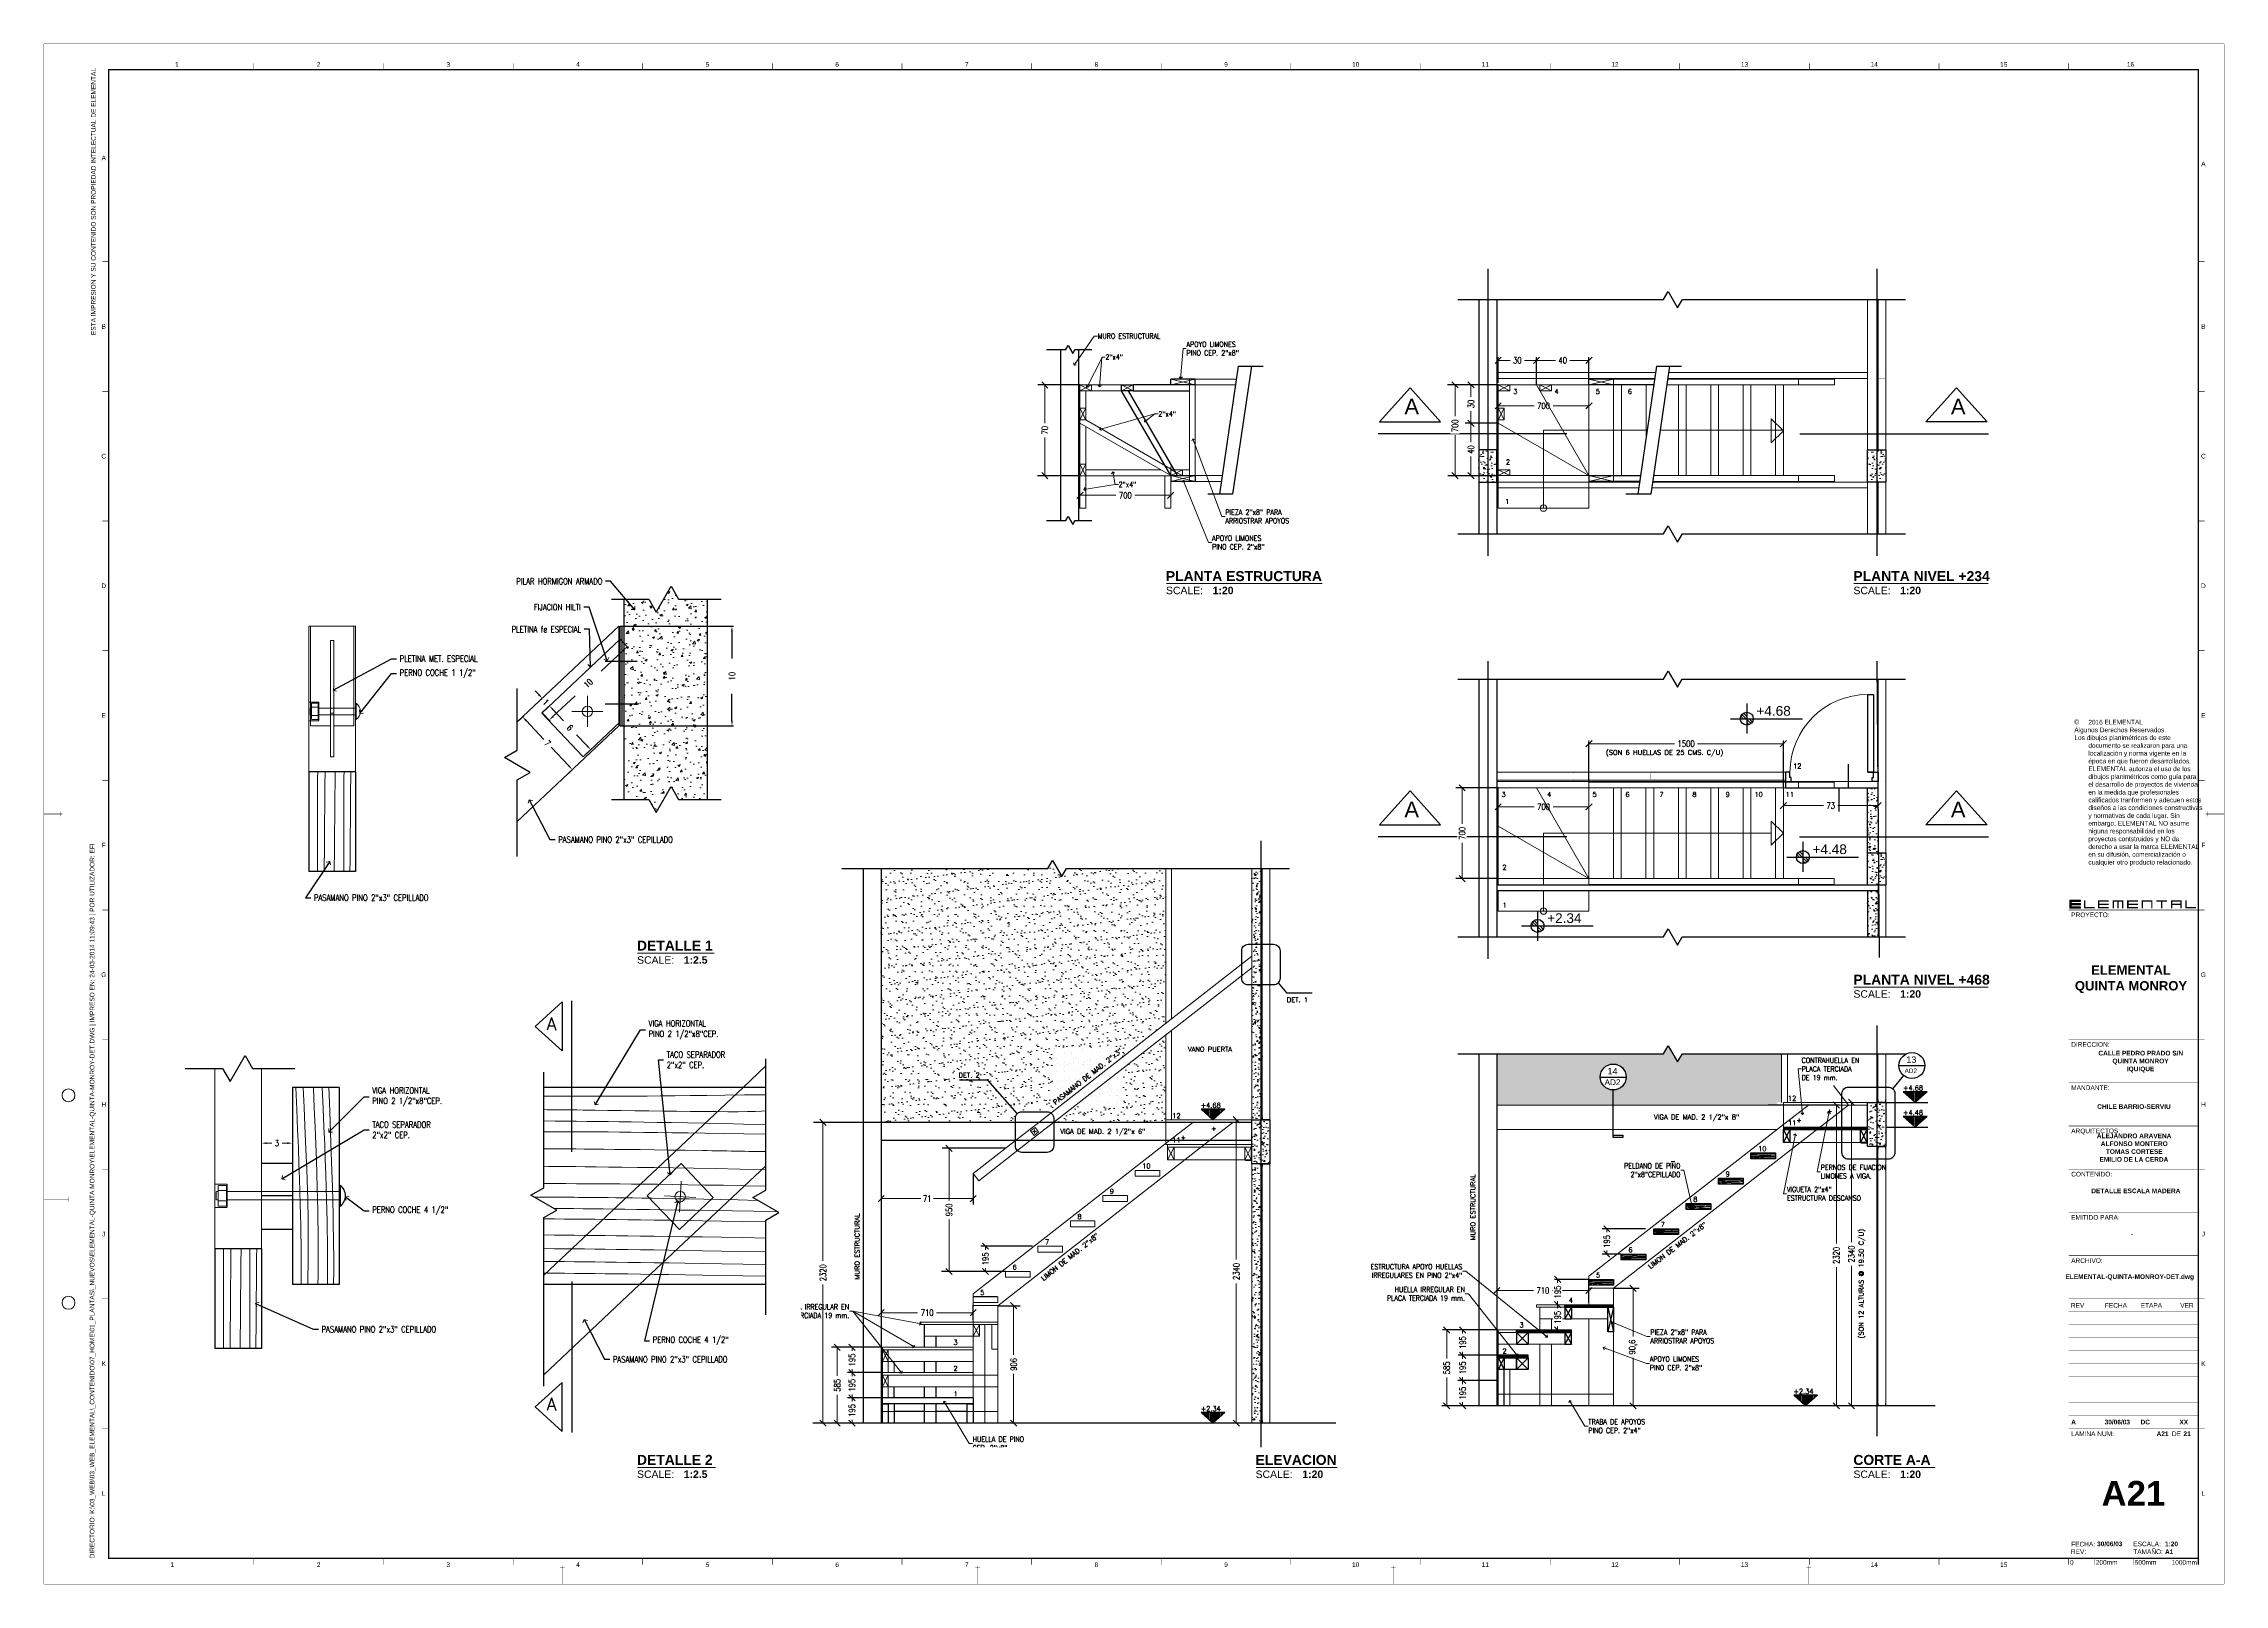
# Paper-space layout 'QM-DET-ESCAL-2' of a CAD drawing. Header units: metres, sheet in millimetres. Extents: x 1062 to 1903, y 0 to 594.
# The model-space entities are those that its viewports show. They can reach past a viewport. Long polylines and large blocks are cut down to what shows.
import ezdxf
from ezdxf.enums import TextEntityAlignment as Align

# ---------------------------------------------------------------- set-up
doc = ezdxf.new("R2010")
doc.units = ezdxf.units.M
doc.header["$LTSCALE"] = 5
doc.header["$MEASUREMENT"] = 0
doc.linetypes.add('HIDDEN', pattern=[0.375, 0.25, -0.125])
doc.layers.get('0').update_dxf_attribs({"color": 30})
doc.layers.get('DEFPOINTS').update_dxf_attribs({"color": 210})
for name, color, linetype, lineweight in [('A-ANNO-DIMS', 3, 'Continuous', 18), ('A-ANNO-SYMB', 3, 'Continuous', 18), ('A-ANNO-TEXT', 3, 'Continuous', 18), ('A-DETL-GRPH', 4, 'Continuous', 25), ('A-DETL-MBND', 3, 'Continuous', 18), ('A-DETL-MCUT', 4, 'Continuous', 25), ('A-DETL-OVHD', 3, 'HIDDEN', 18), ('A-DETL-PATT', 8, 'Continuous', 18), ('G-ANNO-LOGO', 3, 'Continuous', 18), ('G-ANNO-TEXT', 3, 'Continuous', 18), ('G-ANNO-TTLB', 3, 'Continuous', 18)]:
    doc.layers.add(name, color=color, linetype=linetype, lineweight=lineweight)
doc.layers.add('A-ANNO-NPLT', color=210, linetype='Continuous', lineweight=18, plot=False)
doc.layers.add('G-ANNO-NPLT', color=210, linetype='Continuous', lineweight=18, plot=False)
doc.layers.get('DEFPOINTS').off()
doc.styles.add('E-ARIAL', font='arial.ttf')
doc.styles.add('E-ARIAL-BOLD', font='')
doc.styles.add('E-ROMANS', font='romans.shx', dxfattribs={"width": 0.8})
doc.styles.get('E-ARIAL-BOLD').set_extended_font_data('Arial', bold=True)
doc.dimstyles.new('E-0010_TICK_12', dxfattribs={"dimscale": 0.001, "dimtxt": 12, "dimasz": 12, "dimexe": 6, "dimexo": 4, "dimgap": 6, "dimtad": 0, "dimdec": 0, "dimlfac": 1000, "dimzin": 0, "dimdsep": 46, "dimtxsty": 'E-ROMANS', "dimblk": 'OBLIQUE', "dimcen": 6, "dimclrd": 256, "dimclre": 256, "dimclrt": 256, "dimadec": 0, "dimazin": 0, "dimtfac": 1, "dimtdec": 0, "dimtmove": 1, "dimatfit": 3, "dimldrblk": 'OPEN90', "dimfxl": 1, "dimtfill": 1, "dimtolj": 1, "dimtzin": 0, "dimlwd": -1, "dimarcsym": 0})
doc.dimstyles.new('E-0010_TICK_18', dxfattribs={"dimscale": 0.001, "dimtxt": 18, "dimasz": 18, "dimexe": 9, "dimexo": 6, "dimgap": 9, "dimtad": 0, "dimdec": 0, "dimlfac": 1000, "dimzin": 0, "dimdsep": 46, "dimtxsty": 'E-ROMANS', "dimblk": 'OBLIQUE', "dimcen": 9, "dimclrd": 256, "dimclre": 256, "dimclrt": 256, "dimadec": 0, "dimazin": 0, "dimtfac": 1, "dimtdec": 0, "dimtmove": 1, "dimatfit": 3, "dimldrblk": 'OPEN90', "dimfxl": 1, "dimtfill": 1, "dimtolj": 1, "dimtzin": 0, "dimarcsym": 0})
doc.dimstyles.new('E-0020_TICK_24', dxfattribs={"dimscale": 0.001, "dimtxt": 48, "dimasz": 48, "dimexe": 24, "dimexo": 16, "dimgap": 24, "dimtad": 0, "dimdec": 0, "dimlfac": 1000, "dimzin": 0, "dimdsep": 46, "dimtxsty": 'E-ROMANS', "dimblk": 'OBLIQUE', "dimcen": 24, "dimclrd": 256, "dimclre": 256, "dimclrt": 256, "dimadec": 0, "dimazin": 0, "dimtfac": 1, "dimtdec": 0, "dimtmove": 1, "dimatfit": 3, "dimldrblk": 'OPEN90', "dimfxl": 1, "dimtfill": 1, "dimtolj": 1, "dimtzin": 0, "dimlwd": -1, "dimarcsym": 0})
pattern_1 = [(50, (0, 0), (0.091092334, -0.007969543), [0.009525, -0.104775]), (355, (0, 0), (-0.017621413, 0.09552832), [0.00762, -0.08382]), (100.451, (0.00759, -0.00066), (0.07347125, 0.087558344), [0.008095, -0.089045]), (46.1842, (0, 0.0254), (0.13553952, -0.021021164), [0.0142875, -0.1571625]), (96.6356, (0.0113, 0.02365), (0.11870212, 0.12371278), [0.0121425, -0.1335675]), (351.184, (0, 0.0254), (0.1187023, 0.12371256), [0.01143, -0.12573]), (21, (0.0127, 0.01905), (0.07580744, -0.05113276), [0.009525, -0.104775]), (326, (0.0127, 0.01905), (0.030901014, 0.092093983), [0.00762, -0.08382]), (71.4514, (0.01902, 0.01479), (0.106708245, 0.04096143), [0.008095, -0.089045]), (37.5, (0, 0), (0.0015443016, 0.0422775194), [0, -0.082804, 0, -0.08509, 0, -0.0841375]), (7.5, (0, 0), (0.033409831, 0.0500902874), [0, -0.048514, 0, -0.080899, 0, -0.0320675]), (327.5, (-0.02832, 0), (0.0677952976, -0.002864372), [0, -0.03175, 0, -0.09906, 0, -0.131445]), (317.5, (-0.04102, 0), (0.074064591, 0.012713246), [0, -0.041275, 0, -0.065786, 0, -0.093345])]
pattern_2 = [(37.5, (0, 0), (-0.003200063, 0.097882647), [0, -0.077216, 0, -0.08636, 0, -0.08255]), (7.5, (0, 0), (0.089904657, 0.14336502), [0, -0.041656, 0, -0.069596, 0, -0.02667]), (327.5, (-0.06248, 0), (0.158198474, 0.000287437), [0, -0.0254, 0, -0.09144, 0, -0.11938]), (317.5, (-0.06248, 0), (0.15271129, 0.044585865), [0, -0.0127, 0, -0.059944, 0, -0.06858])]

# ---------------------------------------------------------------- blocks, each defined once
blk = doc.blocks.new('*U195')
at = {"layer": 'G-ANNO-TTLB', "const_width": 0.18}
for points in [[(0, -2.5), (0, 0)], [(10, 0), (10, -2.5)], [(25, 0), (25, -2.5)]]:
    blk.add_lwpolyline(points, dxfattribs=at)
at = {"layer": 'G-ANNO-TTLB'}
blk.add_lwpolyline([(50, 0, 0.48, 0.48, 0), (50, -2.5, 0.48, 0.48, 0)], format="xyseb", dxfattribs=at)
blk = doc.blocks.new('*U28')
at = {"layer": 'G-ANNO-LOGO'}
for points in [[(0, -1), (0, 0), (1.33, 0), (1.33, -0.17), (0.17, -0.17), (0.17, -0.42), (1.33, -0.42), (1.33, -0.58), (0.17, -0.58), (0.17, -0.83), (1.33, -0.83), (1.33, -1)], [(1.74, -1), (1.74, 0), (1.91, 0), (1.91, -0.83), (3.07, -0.83), (3.07, -1)], [(3.48, -1), (3.48, 0), (4.81, 0), (4.81, -0.17), (3.65, -0.17), (3.65, -0.42), (4.81, -0.42), (4.81, -0.58), (3.65, -0.58), (3.65, -0.83), (4.81, -0.83), (4.81, -1)], [(6.47, -1), (6.47, -0.17), (6.05, -0.17), (6.05, -1), (5.88, -1), (5.88, -0.17), (5.47, -0.17), (5.47, -1), (5.3, -1), (5.3, 0), (6.63, 0), (6.63, -1)], [(7.12, -1), (7.12, 0), (8.45, 0), (8.45, -0.17), (7.29, -0.17), (7.29, -0.42), (8.45, -0.42), (8.45, -0.58), (7.29, -0.58), (7.29, -0.83), (8.45, -0.83), (8.45, -1)], [(10.11, -1), (10.11, -0.17), (9.11, -0.17), (9.11, -1), (8.94, -1), (8.94, 0), (10.27, 0), (10.27, -1)], [(11.51, -0.17), (11.51, -1), (11.34, -1), (11.34, -0.17), (10.76, -0.17), (10.76, 0), (12.09, 0), (12.09, -0.17)], [(14.36, -1), (14.36, 0), (14.52, 0), (14.52, -0.83), (15.69, -0.83), (15.69, -1)]]:
    blk.add_hatch(color=256, dxfattribs=at).paths.add_polyline_path(points)
h = blk.add_hatch(color=256, dxfattribs=at)
edge = h.paths.add_edge_path()
edge.add_spline(control_points=[(13.74, -0.42), (13.74, -0.42), (12.74, -0.42), (12.74, -0.42), (12.74, -0.42), (12.74, -0.17), (12.74, -0.17), (12.74, -0.17), (13.74, -0.17), (13.74, -0.17), (13.74, -0.17), (13.74, -0.42), (13.74, -0.42)], knot_values=[0, 0, 0, 0, 1, 1, 1, 2, 2, 2, 3, 3, 3, 4, 4, 4, 4], degree=3, periodic=0)
edge = h.paths.add_edge_path(flags=16)
edge.add_spline(control_points=[(12.57, 0), (12.57, 0), (12.57, -1), (12.57, -1), (12.57, -1), (12.74, -1), (12.74, -1), (12.74, -1), (12.74, -0.58), (12.74, -0.58), (12.74, -0.58), (13.74, -0.58), (13.74, -0.58), (13.74, -0.58), (13.74, -1), (13.74, -1), (13.74, -1), (13.91, -1), (13.91, -1), (13.91, -1), (13.91, 0), (13.91, 0), (13.91, 0), (12.57, 0), (12.57, 0)], knot_values=[0, 0, 0, 0, 1, 1, 1, 2, 2, 2, 3, 3, 3, 4, 4, 4, 5, 5, 5, 6, 6, 6, 7, 7, 7, 8, 8, 8, 8], degree=3, periodic=0)
blk.add_lwpolyline([(0, 0), (0, -1)])
at = {"layer": 'A-ANNO-NPLT'}
blk.add_lwpolyline([(0, -1), (0, 0), (1.33, 0), (1.33, -0.17), (0.17, -0.17), (0.17, -0.42), (1.33, -0.42), (1.33, -0.58), (0.17, -0.58), (0.17, -0.83), (1.33, -0.83), (1.33, -1), (0, -1)], close=True, dxfattribs=at)
blk = doc.blocks.new('B-FOLD_MARK')
at = {"layer": 'A-ANNO-SYMB', "const_width": 0.13, "flags": 128}
for points in [[(1518.14, -686.71), (1519.94, -686.71)], [(1519.04, -685.81), (1519.04, -692.96)]]:
    blk.add_lwpolyline(points, dxfattribs=at)
blk = doc.blocks.new('B-HOLE_PUNCHER')
at = {"const_width": 0.18, "flags": 128}
for points in [[(3.56, 144.5), (13.06, 144.5)], [(13.06, 145.4), (13.06, 143.6)]]:
    blk.add_lwpolyline(points, dxfattribs=at)
blk = doc.blocks.new('*U213')
at = {"layer": 'G-ANNO-NPLT', "const_width": 0.18}
for points in [[(0, 594), (-841, 594)], [(-841, 0), (-841, 594)], [(0, 0), (0, 594)], [(0, 0), (-841, 0)]]:
    blk.add_lwpolyline(points, dxfattribs=at)
at = {"layer": 'G-ANNO-TTLB', "const_width": 0.5, "flags": 128}
blk.add_lwpolyline([(-816, 584), (-816, 10), (-10, 10), (-10, 584)], close=True, dxfattribs=at)
at = {"layer": 'G-ANNO-TTLB', "const_width": 0.18, "flags": 128}
for points in [[(-760, 586.5), (-760, 584)], [(-710, 586.5), (-710, 584)], [(-660, 586.5), (-660, 584)], [(-610, 586.5), (-610, 584)], [(-560, 586.5), (-560, 584)], [(-510, 586.5), (-510, 584)], [(-460, 586.5), (-460, 584)], [(-410, 586.5), (-410, 584)], [(-360, 586.5), (-360, 584)], [(-310, 586.5), (-310, 584)], [(-260, 586.5), (-260, 584)], [(-210, 586.5), (-210, 584)], [(-160, 586.5), (-160, 584)], [(-110, 586.5), (-110, 584)], [(-60, 586.5), (-60, 584)], [(-841, 578.5), (-841, 576)], [(-816, 510), (-818.5, 510)], [(-7.5, 510), (-10, 510)], [(-816, 460), (-818.5, 460)], [(-7.5, 460), (-10, 460)], [(-816, 410), (-818.5, 410)], [(-7.5, 410), (-10, 410)], [(-816, 360), (-818.5, 360)], [(-7.5, 360), (-10, 360)], [(-816, 310), (-818.5, 310)], [(-7.5, 310), (-10, 310)], [(-816, 260), (-818.5, 260)], [(-7.5, 260), (-10, 260)], [(-816, 210), (-818.5, 210)], [(-7.5, 210), (-10, 210)], [(-816, 160), (-818.5, 160)], [(-7.5, 160), (-10, 160)], [(-816, 110), (-818.5, 110)], [(-7.5, 110), (-10, 110)], [(-7.5, 110), (-10, 110)], [(-816, 60), (-818.5, 60)], [(-7.5, 60), (-10, 60)], [(-7.5, 60), (-10, 60)], [(-760, 10), (-760, 7.5)], [(-710, 10), (-710, 7.5)], [(-660, 10), (-660, 7.5)], [(-610, 10), (-610, 7.5)], [(-560, 10), (-560, 7.5)], [(-510, 10), (-510, 7.5)], [(-460, 10), (-460, 7.5)], [(-410, 10), (-410, 7.5)], [(-360, 10), (-360, 7.5)], [(-310, 10), (-310, 7.5)], [(-260, 10), (-260, 7.5)], [(-210, 10), (-210, 7.5)], [(-160, 10), (-160, 7.5)], [(-110, 10), (-110, 7.5)], [(-60, 10), (-60, 7.5)]]:
    blk.add_lwpolyline(points, dxfattribs=at)
at = {"layer": 'G-ANNO-TTLB'}
for points, const_width in [([(-10, 260), (-60, 260)], 0.18), ([(-10, 210), (-60, 210)], 0.18), ([(-10, 193.33), (-60, 193.33)], 0.18), ([(-10, 176.67), (-60, 176.67)], 0.18), ([(-60, 176.67), (-10, 176.67)], 0.18), ([(-60, 160), (-10, 160)], 0.18), ([(-60, 160), (-10, 160)], 0.18), ([(-60, 160), (-10, 160)], 0.18), ([(-60, 160), (-10, 160)], 0.18), ([(-60, 143.33), (-10, 143.33)], 0.18), ([(-60, 126.67), (-10, 126.67)], 0.18), ([(-60, 126.67), (-10, 126.67)], 0.18), ([(-60, 110), (-10, 110)], 0.18), ([(-60, 105), (-10, 105)], 0.12), ([(-60, 100), (-10, 100)], 0.12), ([(-60, 95), (-10, 95)], 0.12), ([(-60, 90), (-10, 90)], 0.12), ([(-60, 85), (-10, 85)], 0.12), ([(-60, 80), (-10, 80)], 0.12), ([(-60, 75), (-10, 75)], 0.12), ([(-60, 70), (-10, 70)], 0.12), ([(-60, 60), (-10, 60)], 0.18), ([(-60, 60), (-10, 60)], 0.18), ([(-60, 65), (-10, 65)], 0.12), ([(-124.5, 10), (-64.5, 10)], 0.18)]:
    blk.add_lwpolyline(points, dxfattribs=dict(at, const_width=const_width))
for centre in [(-831.5, 188.5), (-831.5, 108.5)]:
    blk.add_circle(centre, 2.5, dxfattribs=at)
at = {"layer": 'G-ANNO-LOGO', "xscale": 3.1, "yscale": 3.1, "zscale": 3.1}
blk.add_blockref('*U28', (-59.49, 263.76), dxfattribs=at)
at = {"layer": 'G-ANNO-TTLB', "xscale": -1, "rotation": 270}
blk.add_blockref('B-FOLD_MARK', (-148.04, -1222.04), dxfattribs=at)
at = {"layer": 'G-ANNO-TTLB', "rotation": 90}
blk.add_blockref('B-FOLD_MARK', (-692.96, -1222.04), dxfattribs=at)
at = {"layer": 'G-ANNO-TTLB'}
for name, p in [('B-HOLE_PUNCHER', (-844.56, 4)), ('B-FOLD_MARK', (-2160.04, 692.96)), ('B-FOLD_MARK', (-1999.79, 692.96)), ('B-FOLD_MARK', (-1839.54, 692.96)), ('B-FOLD_MARK', (-1679.29, 692.96))]:
    blk.add_blockref(name, p, dxfattribs=at)
at = {"layer": 'G-ANNO-TEXT', "style": 'E-ARIAL'}
for s, p in [('1', (-789.65, 586.07)), ('2', (-735, 586.07)), ('3', (-685, 586.07)), ('4', (-635, 586.07)), ('5', (-585, 586.07)), ('6', (-535, 586.07)), ('7', (-485, 586.07)), ('8', (-435, 586.07)), ('9', (-385, 586.07)), ('10', (-335, 586.07)), ('11', (-285, 586.07)), ('12', (-235, 586.07)), ('13', (-185, 586.07)), ('14', (-135, 586.07)), ('15', (-85, 586.07)), ('16', (-36.11, 586.07)), ('A', (-817.91, 549.98)), ('A', (-8.02, 547.71)), ('B', (-817.91, 485)), ('B', (-8.02, 485)), ('C', (-817.91, 435)), ('C', (-8.02, 435)), ('D', (-817.91, 385)), ('D', (-8.02, 385)), ('E', (-817.91, 335)), ('E', (-8.02, 335)), ('F', (-817.91, 285)), ('F', (-8.02, 285)), ('G', (-817.91, 235)), ('G', (-8.02, 235)), ('H', (-817.91, 185)), ('H', (-8.02, 185)), ('J', (-817.91, 135)), ('J', (-8.02, 135)), ('K', (-817.91, 85)), ('K', (-8.02, 85)), ('L', (-817.91, 35)), ('L', (-8.02, 35)), ('2', (-735, 7.51)), ('3', (-685, 7.51)), ('6', (-535, 7.51)), ('8', (-435, 7.51)), ('9', (-385, 7.51)), ('10', (-335, 7.51)), ('12', (-235, 7.51)), ('13', (-185, 7.51)), ('1', (-791.51, 7.51)), ('4', (-635, 7.51)), ('5', (-585, 7.51)), ('7', (-485, 7.51)), ('11', (-285, 7.51)), ('14', (-135, 7.51)), ('15', (-85, 7.51))]:
    blk.add_text(s, height=1.8, dxfattribs=at).set_placement(p, align=Align.MIDDLE_CENTER)
for s, p in [('PROYECTO:', (-59, 259.02)), ('DIRECCION:', (-59, 209.02)), ('MANDANTE:', (-59, 192.35)), ('ARQUITECTOS:', (-59, 175.68)), ('CONTENIDO:', (-59, 159.02)), ('EMITIDO PARA:', (-59, 142.35)), ('ARCHIVO:', (-59, 125.68)), ('LAMINA NUM:', (-59, 58.88))]:
    blk.add_text(s, height=1.8, dxfattribs=at).set_placement(p, align=Align.TOP_LEFT)
at = {"layer": 'G-ANNO-TEXT'}
for s, style, p in [('REV', 'E-ARIAL', (-59.13, 107.5)), ('FECHA', 'E-ARIAL', (-45.99, 107.5)), ('ETAPA', 'E-ARIAL', (-32.2, 107.5)), ('VER', 'E-ARIAL', (-16.94, 107.5)), ('DE', 'E-ARIAL', (-20.14, 57.99)), ('REV:', 'E-ARIAL', (-59.1, 12.54)), ('FECHA:', 'E-ARIAL', (-59, 15.44)), ('TAMAÑO:', 'E-ARIAL', (-35.06, 12.5)), ('ESCALA:', 'E-ARIAL', (-35.06, 15.5)), ('A1', 'E-ARIAL-BOLD', (-22.82, 12.5))]:
    blk.add_text(s, height=1.8, dxfattribs=dict(at, style=style)).set_placement(p, align=Align.MIDDLE_LEFT)
at = {"layer": 'G-ANNO-TEXT', "insert": (-822.79, 584.67), "char_height": 1.8, "width": 119.9233, "attachment_point": 3, "rotation": 90, "style": 'E-ARIAL'}
blk.add_mtext('ESTA IMPRESION Y SU CONTENIDO SON PROPIEDAD INTELECTUAL DE ELEMENTAL', dxfattribs=at)
at = {"layer": 'G-ANNO-TEXT', "insert": (-823.3, 9.95), "char_height": 1.8, "attachment_point": 1, "rotation": 90, "style": 'E-ARIAL'}
blk.add_mtext_dynamic_manual_height_columns('DIRECTORIO: K:\\\\03_WEB\\\\03_WEB_ELEMENTAL\\\\_CONTENIDO\\\\07_HOME\\\\01_PLANTAS\\\\_NUEVOS\\\\ELEMENTAL-QUINTA MONROY\\\\ELEMENTAL-QUINTA-MONROY-DET.DWG | IMPRESO EN: 24-03-2014 11:09:43 | POR UTILIZADOR: EFI', width=425.5597, gutter_width=9, heights=[0], dxfattribs=at)
at = {"layer": 'G-ANNO-TEXT', "style": 'E-ARIAL-BOLD'}
for tag, p, height in [('PROJECT_TITLE_001', (-56.13, 232.27), 3.6), ('SITE_001', (-34.98, 200.77), 1.8), ('CLIENT_001', (-39.4, 183.27), 1.8), ('ARCHITECTS_002', (-42.97, 167.42), 1.8), ('ARCHITECTS_001', (-42.83, 170.45), 1.8), ('DRAWING_TITLE_001', (-44.32, 151), 1.8), ('DESIGN_STAGE_001', (-45.35, 134.33), 1.8), ('FILENAME_001', (-61.23, 117.68), 1.8)]:
    blk.add_attdef(tag, p, '', height=height, dxfattribs=at)
for tag, p in [('VERSION_9', (-59, 102.5)), ('DATE_9', (-46.09, 102.5)), ('STAGE_9', (-32.25, 102.5)), ('CHECKED_BY_9', (-17.25, 102.5)), ('VERSION_8', (-59, 97.5)), ('VERSION_7', (-59, 92.5)), ('DATE_8', (-46.09, 97.5)), ('DATE_7', (-46.09, 92.5)), ('STAGE_8', (-32.25, 97.5)), ('STAGE_7', (-32.25, 92.5)), ('CHECKED_BY_8', (-17.25, 97.5)), ('CHECKED_BY_7', (-17.25, 92.5)), ('VERSION_6', (-59, 87.5)), ('DATE_6', (-46.09, 87.5)), ('STAGE_6', (-32.25, 87.5)), ('CHECKED_BY_6', (-17.25, 87.5)), ('VERSION_5', (-59, 82.5)), ('VERSION_4', (-59, 77.5)), ('DATE_5', (-46.09, 82.5)), ('DATE_4', (-46.09, 77.5)), ('STAGE_5', (-32.25, 82.5)), ('STAGE_4', (-32.25, 77.5)), ('CHECKED_BY_5', (-17.25, 82.5)), ('CHECKED_BY_4', (-17.25, 77.5)), ('VERSION_3', (-59, 72.5)), ('VERSION_2', (-59, 67.5)), ('DATE_3', (-46.09, 72.5)), ('DATE_2', (-46.09, 67.5)), ('STAGE_3', (-32.25, 72.5)), ('STAGE_2', (-32.25, 67.5)), ('CHECKED_BY_3', (-17.25, 72.5)), ('CHECKED_BY_2', (-17.25, 67.5)), ('VERSION_1', (-59, 62.5)), ('DATE_1', (-46.09, 62.5)), ('STAGE_1', (-32.25, 62.5)), ('CHECKED_BY_1', (-17.25, 62.5)), ('SHEET_TOTAL', (-15.68, 57.98)), ('DATE', (-49.01, 15.53)), ('REV', (-49.01, 12.51)), ('SCALE', (-22.81, 15.53))]:
    blk.add_attdef(tag, text='', height=1.8, dxfattribs=at).set_placement(p, align=Align.MIDDLE_LEFT)
blk.add_attdef('SHEET_COPY', text='', height=1.8, dxfattribs=at).set_placement((-21.42, 57.98), align=Align.MIDDLE_RIGHT)
blk.add_attdef('SHEET', text='', height=9.6, dxfattribs=at).set_placement((-35, 35), align=Align.MIDDLE_CENTER)
blk = doc.blocks.new('*U198')
at = {"layer": 'G-ANNO-TTLB', "const_width": 0.18}
for points in [[(0, -2.5), (0, 0)], [(10, 0), (10, -2.5)], [(25, 0), (25, -2.5)]]:
    blk.add_lwpolyline(points, dxfattribs=at)
at = {"layer": 'G-ANNO-TTLB'}
blk.add_lwpolyline([(50, 0, 0.48, 0.48, 0), (50, -2.5, 0.48, 0.48, 0)], format="xyseb", dxfattribs=at)
at = {"layer": 'G-ANNO-TEXT', "style": 'E-ARIAL'}
blk.add_text('0', height=1.8, dxfattribs=at).set_placement((1.2, -0.7), align=Align.TOP_CENTER)
for s, p in [('200mm', (10.5, -2.5)), ('500mm', (25.5, -2.5))]:
    blk.add_text(s, height=1.8, dxfattribs=at).set_placement(p)
blk.add_text('1000mm', height=1.8, dxfattribs=at).set_placement((49.5, -2.5), align=Align.RIGHT)
blk = doc.blocks.new('*U212')
at = {"layer": 'A-ANNO-SYMB'}
blk.add_line((24.43, 0), (6, 0), dxfattribs=at)
at = {"layer": 'A-ANNO-SYMB', "style": 'E-ARIAL'}
blk.add_text('SCALE:', height=1.8, dxfattribs=at).set_placement((5.88, -2.55))
at = {"layer": 'A-ANNO-SYMB', "style": 'E-ARIAL-BOLD'}
blk.add_attdef('SHEET', text='', height=6, dxfattribs=at).set_placement((5, 0.28), align=Align.MIDDLE_RIGHT)
blk.add_attdef('TITLE', (5.86, 0.61), '', height=2.4, dxfattribs=at)
blk.add_attdef('SCALE', text='', height=1.8, dxfattribs=at).set_placement((17.14, -0.75), align=Align.TOP_LEFT)
blk = doc.blocks.new('*U208')
at = {"layer": 'A-ANNO-SYMB'}
blk.add_line((24.8, 0), (6, 0), dxfattribs=at)
at = {"layer": 'A-ANNO-SYMB', "style": 'E-ARIAL'}
blk.add_text('SCALE:', height=1.8, dxfattribs=at).set_placement((5.88, -2.55))
at = {"layer": 'A-ANNO-SYMB', "style": 'E-ARIAL-BOLD'}
blk.add_attdef('SHEET', text='', height=6, dxfattribs=at).set_placement((5, 0.28), align=Align.MIDDLE_RIGHT)
blk.add_attdef('TITLE', (5.86, 0.61), '', height=2.4, dxfattribs=at)
blk.add_attdef('SCALE', text='', height=1.8, dxfattribs=at).set_placement((17.14, -0.75), align=Align.TOP_LEFT)
blk = doc.blocks.new('*U209')
at = {"layer": 'A-ANNO-SYMB'}
blk.add_line((25.58, 0), (6, 0), dxfattribs=at)
at = {"layer": 'A-ANNO-SYMB', "style": 'E-ARIAL'}
blk.add_text('SCALE:', height=1.8, dxfattribs=at).set_placement((5.88, -2.55))
at = {"layer": 'A-ANNO-SYMB', "style": 'E-ARIAL-BOLD'}
blk.add_attdef('SHEET', text='', height=6, dxfattribs=at).set_placement((5, 0.28), align=Align.MIDDLE_RIGHT)
blk.add_attdef('TITLE', (5.86, 0.61), '', height=2.4, dxfattribs=at)
blk.add_attdef('SCALE', text='', height=1.8, dxfattribs=at).set_placement((17.14, -0.75), align=Align.TOP_LEFT)
blk = doc.blocks.new('*U210')
at = {"layer": 'A-ANNO-SYMB'}
blk.add_line((38.39, 0), (6, 0), dxfattribs=at)
at = {"layer": 'A-ANNO-SYMB', "style": 'E-ARIAL'}
blk.add_text('SCALE:', height=1.8, dxfattribs=at).set_placement((5.88, -2.55))
at = {"layer": 'A-ANNO-SYMB', "style": 'E-ARIAL-BOLD'}
blk.add_attdef('SHEET', text='', height=6, dxfattribs=at).set_placement((5, 0.28), align=Align.MIDDLE_RIGHT)
blk.add_attdef('TITLE', (5.86, 0.61), '', height=2.4, dxfattribs=at)
blk.add_attdef('SCALE', text='', height=1.8, dxfattribs=at).set_placement((17.14, -0.75), align=Align.TOP_LEFT)
blk = doc.blocks.new('*U211')
at = {"layer": 'A-ANNO-SYMB'}
blk.add_line((43.5, 0), (6, 0), dxfattribs=at)
at = {"layer": 'A-ANNO-SYMB', "style": 'E-ARIAL'}
blk.add_text('SCALE:', height=1.8, dxfattribs=at).set_placement((5.88, -2.55))
at = {"layer": 'A-ANNO-SYMB', "style": 'E-ARIAL-BOLD'}
blk.add_attdef('SHEET', text='', height=6, dxfattribs=at).set_placement((5, 0.28), align=Align.MIDDLE_RIGHT)
blk.add_attdef('TITLE', (5.86, 0.61), '', height=2.4, dxfattribs=at)
blk.add_attdef('SCALE', text='', height=1.8, dxfattribs=at).set_placement((17.14, -0.75), align=Align.TOP_LEFT)
blk = doc.blocks.new('_Oblique')
at = {"color": 0, "linetype": 'ByBlock', "lineweight": -2}
blk.add_line((-0.5, -0.5), (0.5, 0.5), dxfattribs=at)
blk = doc.blocks.new('*D42')
at = {"layer": 'A-ANNO-DIMS', "lineweight": -2, "transparency": 16777216}
for p, q in [((215.0974, 160.7311), (215.0974, 160.9839)), ((215.7974, 160.7311), (215.7974, 160.9839))]:
    blk.add_line(p, q, dxfattribs=at)
at = {"layer": 'A-ANNO-DIMS', "transparency": 16777216}
for p, q in [((215.0974, 160.9599), (215.374, 160.9599)), ((215.7974, 160.9599), (215.5207, 160.9599))]:
    blk.add_line(p, q, dxfattribs=at)
at = {"layer": 'A-ANNO-DIMS', "transparency": 16777216, "xscale": 0.048, "yscale": 0.048, "zscale": 0.048, "rotation": 180}
blk.add_blockref('_Oblique', (215.0974, 160.9599), dxfattribs=at)
at = {"layer": 'A-ANNO-DIMS', "transparency": 16777216, "xscale": 0.048, "yscale": 0.048, "zscale": 0.048}
blk.add_blockref('_Oblique', (215.7974, 160.9599), dxfattribs=at)
at = {"layer": 'A-ANNO-DIMS', "transparency": 16777216, "insert": (215.4474, 160.9599), "char_height": 0.048, "attachment_point": 5, "style": 'E-ROMANS', "bg_fill": 3, "box_fill_scale": 1.25, "bg_fill_color": 256, "bg_fill_true_color": 13158600, "bg_fill_transparency": 0}
blk.add_mtext('\\A1;700', dxfattribs=at)
blk = doc.blocks.new('_Open90')
at = {"color": 0, "linetype": 'ByBlock', "lineweight": -2}
for p, q in [((-0.5, 0.5), (0, 0)), ((0, 0), (-1, 0)), ((0, 0), (-0.5, -0.5))]:
    blk.add_line(p, q, dxfattribs=at)
blk = doc.blocks.new('*D43')
at = {"layer": 'A-ANNO-DIMS', "lineweight": -2, "transparency": 16777216}
for p, q in [((215.0814, 161.1063), (214.7955, 161.1063)), ((215.0814, 160.4063), (214.7955, 160.4063))]:
    blk.add_line(p, q, dxfattribs=at)
at = {"layer": 'A-ANNO-DIMS', "transparency": 16777216}
for p, q in [((214.8195, 161.1063), (214.8195, 160.8297)), ((214.8195, 160.4063), (214.8195, 160.6829))]:
    blk.add_line(p, q, dxfattribs=at)
at = {"layer": 'A-ANNO-DIMS', "transparency": 16777216, "xscale": 0.048, "yscale": 0.048, "zscale": 0.048}
for p, rotation in [((214.8195, 161.1063), 90), ((214.8195, 160.4063), 270)]:
    blk.add_blockref('_Oblique', p, dxfattribs=dict(at, rotation=rotation))
at = {"layer": 'A-ANNO-DIMS', "transparency": 16777216, "insert": (214.8195, 160.7563), "char_height": 0.048, "attachment_point": 5, "rotation": 90, "style": 'E-ROMANS', "bg_fill": 3, "box_fill_scale": 1.25, "bg_fill_color": 256, "bg_fill_true_color": 13158600, "bg_fill_transparency": 0}
blk.add_mtext('\\A1;700', dxfattribs=at)
blk = doc.blocks.new('*D44')
at = {"layer": 'A-ANNO-DIMS', "lineweight": -2, "transparency": 16777216}
for p, q in [((217.2992, 155.6966), (217.8469, 155.6966)), ((217.2992, 153.3564), (217.8469, 153.3564))]:
    blk.add_line(p, q, dxfattribs=at)
at = {"layer": 'A-ANNO-DIMS', "transparency": 16777216}
for p, q in [((217.8229, 155.6966), (217.8229, 154.6182)), ((217.8229, 153.3564), (217.8229, 154.4348))]:
    blk.add_line(p, q, dxfattribs=at)
at = {"layer": 'A-ANNO-DIMS', "transparency": 16777216, "xscale": 0.048, "yscale": 0.048, "zscale": 0.048}
for p, rotation in [((217.8229, 155.6966), 90), ((217.8229, 153.3564), 270)]:
    blk.add_blockref('_Oblique', p, dxfattribs=dict(at, rotation=rotation))
at = {"layer": 'A-ANNO-DIMS', "transparency": 16777216, "insert": (217.8229, 154.5265), "char_height": 0.048, "attachment_point": 5, "rotation": 90, "style": 'E-ROMANS', "bg_fill": 3, "box_fill_scale": 1.25, "bg_fill_color": 256, "bg_fill_true_color": 13158600, "bg_fill_transparency": 0}
blk.add_mtext('\\A1;2340', dxfattribs=at)
blk = doc.blocks.new('*D45')
at = {"layer": 'A-ANNO-DIMS', "lineweight": -2, "transparency": 16777216}
for p, q in [((217.1806, 155.6766), (217.7307, 155.6766)), ((217.1806, 153.3564), (217.7307, 153.3564))]:
    blk.add_line(p, q, dxfattribs=at)
at = {"layer": 'A-ANNO-DIMS', "transparency": 16777216}
for p, q in [((217.7067, 155.6766), (217.7067, 154.6082)), ((217.7067, 153.3564), (217.7067, 154.4248))]:
    blk.add_line(p, q, dxfattribs=at)
at = {"layer": 'A-ANNO-DIMS', "transparency": 16777216, "xscale": 0.048, "yscale": 0.048, "zscale": 0.048}
for p, rotation in [((217.7067, 155.6766), 90), ((217.7067, 153.3564), 270)]:
    blk.add_blockref('_Oblique', p, dxfattribs=dict(at, rotation=rotation))
at = {"layer": 'A-ANNO-DIMS', "transparency": 16777216, "insert": (217.7067, 154.5165), "char_height": 0.048, "attachment_point": 5, "rotation": 90, "style": 'E-ROMANS', "bg_fill": 3, "box_fill_scale": 1.25, "bg_fill_color": 256, "bg_fill_true_color": 13158600, "bg_fill_transparency": 0}
blk.add_mtext('\\A1;2320', dxfattribs=at)
blk = doc.blocks.new('*D46')
at = {"layer": 'A-ANNO-DIMS', "lineweight": -2, "transparency": 16777216}
for p, q in [((215.0714, 150.6375), (214.6146, 150.6375)), ((215.0714, 148.3174), (214.6146, 148.3174))]:
    blk.add_line(p, q, dxfattribs=at)
at = {"layer": 'A-ANNO-DIMS', "transparency": 16777216}
for p, q in [((214.6386, 150.6375), (214.6386, 149.5691)), ((214.6386, 148.3174), (214.6386, 149.3858))]:
    blk.add_line(p, q, dxfattribs=at)
at = {"layer": 'A-ANNO-DIMS', "transparency": 16777216, "xscale": 0.048, "yscale": 0.048, "zscale": 0.048}
for p, rotation in [((214.6386, 150.6375), 90), ((214.6386, 148.3174), 270)]:
    blk.add_blockref('_Oblique', p, dxfattribs=dict(at, rotation=rotation))
at = {"layer": 'A-ANNO-DIMS', "transparency": 16777216, "insert": (214.6386, 149.4775), "char_height": 0.048, "attachment_point": 5, "rotation": 90, "style": 'E-ROMANS', "bg_fill": 3, "box_fill_scale": 1.25, "bg_fill_color": 256, "bg_fill_true_color": 13158600, "bg_fill_transparency": 0}
blk.add_mtext('\\A1;2320', dxfattribs=at)
blk = doc.blocks.new('*D47')
at = {"layer": 'A-ANNO-DIMS', "lineweight": -2, "transparency": 16777216}
for p, q in [((217.3442, 150.6575), (217.8513, 150.6575)), ((217.3442, 148.3174), (217.8513, 148.3174))]:
    blk.add_line(p, q, dxfattribs=at)
at = {"layer": 'A-ANNO-DIMS', "transparency": 16777216}
for p, q in [((217.8273, 150.6575), (217.8273, 149.5791)), ((217.8273, 148.3174), (217.8273, 149.3958))]:
    blk.add_line(p, q, dxfattribs=at)
at = {"layer": 'A-ANNO-DIMS', "transparency": 16777216, "xscale": 0.048, "yscale": 0.048, "zscale": 0.048}
for p, rotation in [((217.8273, 150.6575), 90), ((217.8273, 148.3174), 270)]:
    blk.add_blockref('_Oblique', p, dxfattribs=dict(at, rotation=rotation))
at = {"layer": 'A-ANNO-DIMS', "transparency": 16777216, "insert": (217.8273, 149.4875), "char_height": 0.048, "attachment_point": 5, "rotation": 90, "style": 'E-ROMANS', "bg_fill": 3, "box_fill_scale": 1.25, "bg_fill_color": 256, "bg_fill_true_color": 13158600, "bg_fill_transparency": 0}
blk.add_mtext('\\A1;2340', dxfattribs=at)
blk = doc.blocks.new('*D48')
at = {"layer": 'A-ANNO-DIMS', "lineweight": -2, "transparency": 16777216}
for p, q in [((216.0034, 149.2235), (216.1335, 149.2235)), ((216.0034, 148.3174), (216.1335, 148.3174))]:
    blk.add_line(p, q, dxfattribs=at)
at = {"layer": 'A-ANNO-DIMS', "transparency": 16777216}
for p, q in [((216.1095, 149.2235), (216.1095, 148.8438)), ((216.1095, 148.3174), (216.1095, 148.6971))]:
    blk.add_line(p, q, dxfattribs=at)
at = {"layer": 'A-ANNO-DIMS', "transparency": 16777216, "xscale": 0.048, "yscale": 0.048, "zscale": 0.048}
for p, rotation in [((216.1095, 149.2235), 90), ((216.1095, 148.3174), 270)]:
    blk.add_blockref('_Oblique', p, dxfattribs=dict(at, rotation=rotation))
at = {"layer": 'A-ANNO-DIMS', "transparency": 16777216, "insert": (216.1095, 148.7704), "char_height": 0.048, "attachment_point": 5, "rotation": 90, "style": 'E-ROMANS', "bg_fill": 3, "box_fill_scale": 1.25, "bg_fill_color": 256, "bg_fill_true_color": 13158600, "bg_fill_transparency": 0}
blk.add_mtext('\\A1;906', dxfattribs=at)
blk = doc.blocks.new('*D49')
at = {"layer": 'A-ANNO-DIMS', "lineweight": -2, "transparency": 16777216}
for p, q in [((215.0974, 158.2786), (215.0974, 158.1091)), ((215.7974, 158.2786), (215.7974, 158.1091))]:
    blk.add_line(p, q, dxfattribs=at)
at = {"layer": 'A-ANNO-DIMS', "transparency": 16777216}
for p, q in [((215.0974, 158.1331), (215.374, 158.1331)), ((215.7974, 158.1331), (215.5207, 158.1331))]:
    blk.add_line(p, q, dxfattribs=at)
at = {"layer": 'A-ANNO-DIMS', "transparency": 16777216, "xscale": 0.048, "yscale": 0.048, "zscale": 0.048, "rotation": 180}
blk.add_blockref('_Oblique', (215.0974, 158.1331), dxfattribs=at)
at = {"layer": 'A-ANNO-DIMS', "transparency": 16777216, "xscale": 0.048, "yscale": 0.048, "zscale": 0.048}
blk.add_blockref('_Oblique', (215.7974, 158.1331), dxfattribs=at)
at = {"layer": 'A-ANNO-DIMS', "transparency": 16777216, "insert": (215.4474, 158.1331), "char_height": 0.048, "attachment_point": 5, "style": 'E-ROMANS', "bg_fill": 3, "box_fill_scale": 1.25, "bg_fill_color": 256, "bg_fill_true_color": 13158600, "bg_fill_transparency": 0}
blk.add_mtext('\\A1;700', dxfattribs=at)
blk = doc.blocks.new('*D50')
at = {"layer": 'A-ANNO-DIMS', "lineweight": -2, "transparency": 16777216}
for p, q in [((215.0814, 158.295), (214.7405, 158.295)), ((215.0814, 157.5946), (214.7405, 157.5946))]:
    blk.add_line(p, q, dxfattribs=at)
at = {"layer": 'A-ANNO-DIMS', "transparency": 16777216}
for p, q in [((214.7645, 158.295), (214.7645, 158.0526)), ((214.7645, 157.5946), (214.7645, 157.9058))]:
    blk.add_line(p, q, dxfattribs=at)
at = {"layer": 'A-ANNO-DIMS', "transparency": 16777216, "xscale": 0.048, "yscale": 0.048, "zscale": 0.048}
for p, rotation in [((214.7645, 158.295), 90), ((214.7645, 157.5946), 270)]:
    blk.add_blockref('_Oblique', p, dxfattribs=dict(at, rotation=rotation))
at = {"layer": 'A-ANNO-DIMS', "transparency": 16777216, "insert": (214.7645, 157.9792), "char_height": 0.048, "attachment_point": 5, "rotation": 90, "style": 'E-ROMANS', "bg_fill": 3, "box_fill_scale": 1.25, "bg_fill_color": 256, "bg_fill_true_color": 13158600, "bg_fill_transparency": 0}
blk.add_mtext('\\A1;700', dxfattribs=at)
blk = doc.blocks.new('*D51')
at = {"layer": 'A-ANNO-DIMS', "lineweight": -2, "transparency": 16777216}
for p, q in [((215.0714, 148.9024), (214.7248, 148.9024)), ((215.0714, 148.3174), (214.7248, 148.3174))]:
    blk.add_line(p, q, dxfattribs=at)
at = {"layer": 'A-ANNO-DIMS', "transparency": 16777216}
for p, q in [((214.7488, 148.9024), (214.7488, 148.6832)), ((214.7488, 148.3174), (214.7488, 148.5365))]:
    blk.add_line(p, q, dxfattribs=at)
at = {"layer": 'A-ANNO-DIMS', "transparency": 16777216, "xscale": 0.048, "yscale": 0.048, "zscale": 0.048}
for p, rotation in [((214.7488, 148.9024), 90), ((214.7488, 148.3174), 270)]:
    blk.add_blockref('_Oblique', p, dxfattribs=dict(at, rotation=rotation))
at = {"layer": 'A-ANNO-DIMS', "transparency": 16777216, "insert": (214.7488, 148.6099), "char_height": 0.048, "attachment_point": 5, "rotation": 90, "style": 'E-ROMANS', "bg_fill": 3, "box_fill_scale": 1.25, "bg_fill_color": 256, "bg_fill_true_color": 13158600, "bg_fill_transparency": 0}
blk.add_mtext('\\A1;585', dxfattribs=at)
blk = doc.blocks.new('*D52')
at = {"layer": 'A-ANNO-DIMS', "lineweight": -2, "transparency": 16777216}
for p, q in [((215.0874, 149.1067), (215.0874, 149.1935)), ((215.7974, 149.1067), (215.7974, 149.1935))]:
    blk.add_line(p, q, dxfattribs=at)
at = {"layer": 'A-ANNO-DIMS', "transparency": 16777216}
for p, q in [((215.0874, 149.1695), (215.369, 149.1695)), ((215.7974, 149.1695), (215.5157, 149.1695))]:
    blk.add_line(p, q, dxfattribs=at)
at = {"layer": 'A-ANNO-DIMS', "transparency": 16777216, "xscale": 0.048, "yscale": 0.048, "zscale": 0.048, "rotation": 180}
blk.add_blockref('_Oblique', (215.0874, 149.1695), dxfattribs=at)
at = {"layer": 'A-ANNO-DIMS', "transparency": 16777216, "xscale": 0.048, "yscale": 0.048, "zscale": 0.048}
blk.add_blockref('_Oblique', (215.7974, 149.1695), dxfattribs=at)
at = {"layer": 'A-ANNO-DIMS', "transparency": 16777216, "insert": (215.4424, 149.1695), "char_height": 0.048, "attachment_point": 5, "style": 'E-ROMANS', "bg_fill": 3, "box_fill_scale": 1.25, "bg_fill_color": 256, "bg_fill_true_color": 13158600, "bg_fill_transparency": 0}
blk.add_mtext('\\A1;710', dxfattribs=at)
blk = doc.blocks.new('*D53')
at = {"layer": 'A-ANNO-DIMS', "lineweight": -2, "transparency": 16777216}
for p, q in [((215.0714, 148.5124), (214.839, 148.5124)), ((215.0702, 148.3174), (214.839, 148.3174))]:
    blk.add_line(p, q, dxfattribs=at)
at = {"layer": 'A-ANNO-DIMS', "transparency": 16777216}
for p, q in [((214.863, 148.5124), (214.863, 148.4855)), ((214.863, 148.3174), (214.863, 148.3442))]:
    blk.add_line(p, q, dxfattribs=at)
at = {"layer": 'A-ANNO-DIMS', "transparency": 16777216, "xscale": 0.048, "yscale": 0.048, "zscale": 0.048}
for p, rotation in [((214.863, 148.5124), 90), ((214.863, 148.3174), 270)]:
    blk.add_blockref('_Oblique', p, dxfattribs=dict(at, rotation=rotation))
at = {"layer": 'A-ANNO-DIMS', "transparency": 16777216, "insert": (214.863, 148.4149), "char_height": 0.048, "attachment_point": 5, "rotation": 90, "style": 'E-ROMANS', "bg_fill": 3, "box_fill_scale": 1.25, "bg_fill_color": 256, "bg_fill_true_color": 13158600, "bg_fill_transparency": 0}
blk.add_mtext('\\A1;195', dxfattribs=at)
blk = doc.blocks.new('*D54')
at = {"layer": 'A-ANNO-DIMS', "lineweight": -2, "transparency": 16777216}
for p, q in [((215.0714, 148.7074), (214.839, 148.7074)), ((215.0714, 148.5124), (214.839, 148.5124))]:
    blk.add_line(p, q, dxfattribs=at)
at = {"layer": 'A-ANNO-DIMS', "transparency": 16777216}
for p, q in [((214.863, 148.7074), (214.863, 148.6805)), ((214.863, 148.5124), (214.863, 148.5392))]:
    blk.add_line(p, q, dxfattribs=at)
at = {"layer": 'A-ANNO-DIMS', "transparency": 16777216, "xscale": 0.048, "yscale": 0.048, "zscale": 0.048}
for p, rotation in [((214.863, 148.7074), 90), ((214.863, 148.5124), 270)]:
    blk.add_blockref('_Oblique', p, dxfattribs=dict(at, rotation=rotation))
at = {"layer": 'A-ANNO-DIMS', "transparency": 16777216, "insert": (214.863, 148.6099), "char_height": 0.048, "attachment_point": 5, "rotation": 90, "style": 'E-ROMANS', "bg_fill": 3, "box_fill_scale": 1.25, "bg_fill_color": 256, "bg_fill_true_color": 13158600, "bg_fill_transparency": 0}
blk.add_mtext('\\A1;195', dxfattribs=at)
blk = doc.blocks.new('*D55')
at = {"layer": 'A-ANNO-DIMS', "lineweight": -2, "transparency": 16777216}
for p, q in [((215.0714, 148.9024), (214.839, 148.9024)), ((215.0714, 148.7074), (214.839, 148.7074))]:
    blk.add_line(p, q, dxfattribs=at)
at = {"layer": 'A-ANNO-DIMS', "transparency": 16777216}
for p, q in [((214.863, 148.9024), (214.863, 148.8755)), ((214.863, 148.7074), (214.863, 148.7342))]:
    blk.add_line(p, q, dxfattribs=at)
at = {"layer": 'A-ANNO-DIMS', "transparency": 16777216, "xscale": 0.048, "yscale": 0.048, "zscale": 0.048}
for p, rotation in [((214.863, 148.9024), 90), ((214.863, 148.7074), 270)]:
    blk.add_blockref('_Oblique', p, dxfattribs=dict(at, rotation=rotation))
at = {"layer": 'A-ANNO-DIMS', "transparency": 16777216, "insert": (214.863, 148.8049), "char_height": 0.048, "attachment_point": 5, "rotation": 90, "style": 'E-ROMANS', "bg_fill": 3, "box_fill_scale": 1.25, "bg_fill_color": 256, "bg_fill_true_color": 13158600, "bg_fill_transparency": 0}
blk.add_mtext('\\A1;195', dxfattribs=at)
blk = doc.blocks.new('*D56')
at = {"layer": 'A-ANNO-DIMS', "lineweight": -2, "transparency": 16777216}
for p, q in [((215.0874, 154.1679), (215.0874, 154.2698)), ((215.7974, 154.1679), (215.7974, 154.2698))]:
    blk.add_line(p, q, dxfattribs=at)
at = {"layer": 'A-ANNO-DIMS', "transparency": 16777216}
for p, q in [((215.0874, 154.2458), (215.369, 154.2458)), ((215.7974, 154.2458), (215.5157, 154.2458))]:
    blk.add_line(p, q, dxfattribs=at)
at = {"layer": 'A-ANNO-DIMS', "transparency": 16777216, "xscale": 0.048, "yscale": 0.048, "zscale": 0.048, "rotation": 180}
blk.add_blockref('_Oblique', (215.0874, 154.2458), dxfattribs=at)
at = {"layer": 'A-ANNO-DIMS', "transparency": 16777216, "xscale": 0.048, "yscale": 0.048, "zscale": 0.048}
blk.add_blockref('_Oblique', (215.7974, 154.2458), dxfattribs=at)
at = {"layer": 'A-ANNO-DIMS', "transparency": 16777216, "insert": (215.4424, 154.2458), "char_height": 0.048, "attachment_point": 5, "style": 'E-ROMANS', "bg_fill": 3, "box_fill_scale": 1.25, "bg_fill_color": 256, "bg_fill_true_color": 13158600, "bg_fill_transparency": 0}
blk.add_mtext('\\A1;710', dxfattribs=at)
blk = doc.blocks.new('*D57')
at = {"layer": 'A-ANNO-DIMS', "lineweight": -2, "transparency": 16777216}
for p, q in [((215.0714, 153.9414), (214.6762, 153.9414)), ((215.0714, 153.3564), (214.6762, 153.3564))]:
    blk.add_line(p, q, dxfattribs=at)
at = {"layer": 'A-ANNO-DIMS', "transparency": 16777216}
for p, q in [((214.7002, 153.9414), (214.7002, 153.7223)), ((214.7002, 153.3564), (214.7002, 153.5755))]:
    blk.add_line(p, q, dxfattribs=at)
at = {"layer": 'A-ANNO-DIMS', "transparency": 16777216, "xscale": 0.048, "yscale": 0.048, "zscale": 0.048}
for p, rotation in [((214.7002, 153.9414), 90), ((214.7002, 153.3564), 270)]:
    blk.add_blockref('_Oblique', p, dxfattribs=dict(at, rotation=rotation))
at = {"layer": 'A-ANNO-DIMS', "transparency": 16777216, "insert": (214.7002, 153.6489), "char_height": 0.048, "attachment_point": 5, "rotation": 90, "style": 'E-ROMANS', "bg_fill": 3, "box_fill_scale": 1.25, "bg_fill_color": 256, "bg_fill_true_color": 13158600, "bg_fill_transparency": 0}
blk.add_mtext('\\A1;585', dxfattribs=at)
blk = doc.blocks.new('*D58')
at = {"layer": 'A-ANNO-DIMS', "lineweight": -2, "transparency": 16777216}
for p, q in [((216.2171, 154.7214), (215.9116, 154.7214)), ((216.2171, 154.5264), (215.9116, 154.5264))]:
    blk.add_line(p, q, dxfattribs=at)
at = {"layer": 'A-ANNO-DIMS', "transparency": 16777216}
for p, q in [((215.9356, 154.7214), (215.9356, 154.6945)), ((215.9356, 154.5264), (215.9356, 154.5533))]:
    blk.add_line(p, q, dxfattribs=at)
at = {"layer": 'A-ANNO-DIMS', "transparency": 16777216, "xscale": 0.048, "yscale": 0.048, "zscale": 0.048}
for p, rotation in [((215.9356, 154.7214), 90), ((215.9356, 154.5264), 270)]:
    blk.add_blockref('_Oblique', p, dxfattribs=dict(at, rotation=rotation))
at = {"layer": 'A-ANNO-DIMS', "transparency": 16777216, "insert": (215.9356, 154.6239), "char_height": 0.048, "attachment_point": 5, "rotation": 90, "style": 'E-ROMANS', "bg_fill": 3, "box_fill_scale": 1.25, "bg_fill_color": 256, "bg_fill_true_color": 13158600, "bg_fill_transparency": 0}
blk.add_mtext('\\A1;195', dxfattribs=at)
blk = doc.blocks.new('*D59')
at = {"layer": 'A-ANNO-DIMS', "lineweight": -2, "transparency": 16777216}
for p, q in [((212.2914, 157.6638), (212.2914, 157.4188)), ((212.9914, 157.6638), (212.9914, 157.4188))]:
    blk.add_line(p, q, dxfattribs=at)
at = {"layer": 'A-ANNO-DIMS', "transparency": 16777216}
for p, q in [((212.2914, 157.4428), (212.568, 157.4428)), ((212.9914, 157.4428), (212.7148, 157.4428))]:
    blk.add_line(p, q, dxfattribs=at)
at = {"layer": 'A-ANNO-DIMS', "transparency": 16777216, "xscale": 0.048, "yscale": 0.048, "zscale": 0.048, "rotation": 180}
blk.add_blockref('_Oblique', (212.2914, 157.4428), dxfattribs=at)
at = {"layer": 'A-ANNO-DIMS', "transparency": 16777216, "xscale": 0.048, "yscale": 0.048, "zscale": 0.048}
blk.add_blockref('_Oblique', (212.9914, 157.4428), dxfattribs=at)
at = {"layer": 'A-ANNO-DIMS', "transparency": 16777216, "insert": (212.6414, 157.4428), "char_height": 0.048, "attachment_point": 5, "style": 'E-ROMANS', "bg_fill": 3, "box_fill_scale": 1.25, "bg_fill_color": 256, "bg_fill_true_color": 13158600, "bg_fill_transparency": 0}
blk.add_mtext('\\A1;700', dxfattribs=at)
blk = doc.blocks.new('*D60')
at = {"layer": 'A-ANNO-DIMS', "lineweight": -2, "transparency": 16777216}
for p, q in [((212.2754, 158.2946), (211.9965, 158.2946)), ((212.2754, 157.5942), (211.9965, 157.5942))]:
    blk.add_line(p, q, dxfattribs=at)
at = {"layer": 'A-ANNO-DIMS', "transparency": 16777216}
for p, q in [((212.0205, 158.2946), (212.0205, 157.9995)), ((212.0205, 157.5942), (212.0205, 157.8893))]:
    blk.add_line(p, q, dxfattribs=at)
at = {"layer": 'A-ANNO-DIMS', "transparency": 16777216, "xscale": 0.048, "yscale": 0.048, "zscale": 0.048}
for p, rotation in [((212.0205, 158.2946), 90), ((212.0205, 157.5942), 270)]:
    blk.add_blockref('_Oblique', p, dxfattribs=dict(at, rotation=rotation))
at = {"layer": 'A-ANNO-DIMS', "transparency": 16777216, "insert": (212.0205, 157.9444), "char_height": 0.048, "attachment_point": 5, "rotation": 90, "style": 'E-ROMANS', "bg_fill": 3, "box_fill_scale": 1.25, "bg_fill_color": 256, "bg_fill_true_color": 13158600, "bg_fill_transparency": 0}
blk.add_mtext('\\A1;70', dxfattribs=at)
blk = doc.blocks.new('*D93')
at = {"layer": 'A-ANNO-DIMS', "lineweight": -2, "transparency": 16777216}
for p, q in [((215.0814, 153.5514), (214.7987, 153.5514)), ((215.0814, 153.3564), (214.7987, 153.3564))]:
    blk.add_line(p, q, dxfattribs=at)
at = {"layer": 'A-ANNO-DIMS', "transparency": 16777216}
for p, q in [((214.8227, 153.5514), (214.8227, 153.5245)), ((214.8227, 153.3564), (214.8227, 153.3833))]:
    blk.add_line(p, q, dxfattribs=at)
at = {"layer": 'A-ANNO-DIMS', "transparency": 16777216, "xscale": 0.048, "yscale": 0.048, "zscale": 0.048}
for p, rotation in [((214.8227, 153.5514), 90), ((214.8227, 153.3564), 270)]:
    blk.add_blockref('_Oblique', p, dxfattribs=dict(at, rotation=rotation))
at = {"layer": 'A-ANNO-DIMS', "transparency": 16777216, "insert": (214.8227, 153.4539), "char_height": 0.048, "attachment_point": 5, "rotation": 90, "style": 'E-ROMANS', "bg_fill": 3, "box_fill_scale": 1.25, "bg_fill_color": 256, "bg_fill_true_color": 13158600, "bg_fill_transparency": 0}
blk.add_mtext('\\A1;195', dxfattribs=at)
blk = doc.blocks.new('*D94')
at = {"layer": 'A-ANNO-DIMS', "lineweight": -2, "transparency": 16777216}
for p, q in [((215.0814, 153.7464), (214.7987, 153.7464)), ((215.0814, 153.5514), (214.7987, 153.5514))]:
    blk.add_line(p, q, dxfattribs=at)
at = {"layer": 'A-ANNO-DIMS', "transparency": 16777216}
for p, q in [((214.8227, 153.7464), (214.8227, 153.7195)), ((214.8227, 153.5514), (214.8227, 153.5783))]:
    blk.add_line(p, q, dxfattribs=at)
at = {"layer": 'A-ANNO-DIMS', "transparency": 16777216, "xscale": 0.048, "yscale": 0.048, "zscale": 0.048}
for p, rotation in [((214.8227, 153.7464), 90), ((214.8227, 153.5514), 270)]:
    blk.add_blockref('_Oblique', p, dxfattribs=dict(at, rotation=rotation))
at = {"layer": 'A-ANNO-DIMS', "transparency": 16777216, "insert": (214.8227, 153.6489), "char_height": 0.048, "attachment_point": 5, "rotation": 90, "style": 'E-ROMANS', "bg_fill": 3, "box_fill_scale": 1.25, "bg_fill_color": 256, "bg_fill_true_color": 13158600, "bg_fill_transparency": 0}
blk.add_mtext('\\A1;195', dxfattribs=at)
blk = doc.blocks.new('*D95')
at = {"layer": 'A-ANNO-DIMS', "lineweight": -2, "transparency": 16777216}
for p, q in [((215.4032, 153.9414), (214.7987, 153.9414)), ((215.0814, 153.7464), (214.7987, 153.7464))]:
    blk.add_line(p, q, dxfattribs=at)
at = {"layer": 'A-ANNO-DIMS', "transparency": 16777216}
for p, q in [((214.8227, 153.9414), (214.8227, 153.9145)), ((214.8227, 153.7464), (214.8227, 153.7733))]:
    blk.add_line(p, q, dxfattribs=at)
at = {"layer": 'A-ANNO-DIMS', "transparency": 16777216, "xscale": 0.048, "yscale": 0.048, "zscale": 0.048}
for p, rotation in [((214.8227, 153.9414), 90), ((214.8227, 153.7464), 270)]:
    blk.add_blockref('_Oblique', p, dxfattribs=dict(at, rotation=rotation))
at = {"layer": 'A-ANNO-DIMS', "transparency": 16777216, "insert": (214.8227, 153.8439), "char_height": 0.048, "attachment_point": 5, "rotation": 90, "style": 'E-ROMANS', "bg_fill": 3, "box_fill_scale": 1.25, "bg_fill_color": 256, "bg_fill_true_color": 13158600, "bg_fill_transparency": 0}
blk.add_mtext('\\A1;195', dxfattribs=at)
blk = doc.blocks.new('*D96')
at = {"layer": 'A-ANNO-DIMS', "lineweight": -2, "transparency": 16777216}
for p, q in [((215.3932, 158.3106), (215.3932, 158.5079)), ((215.7974, 158.3106), (215.7974, 158.5079))]:
    blk.add_line(p, q, dxfattribs=at)
at = {"layer": 'A-ANNO-DIMS', "transparency": 16777216}
for p, q in [((215.3932, 158.4839), (215.5402, 158.4839)), ((215.7974, 158.4839), (215.6504, 158.4839))]:
    blk.add_line(p, q, dxfattribs=at)
at = {"layer": 'A-ANNO-DIMS', "transparency": 16777216, "xscale": 0.048, "yscale": 0.048, "zscale": 0.048, "rotation": 180}
blk.add_blockref('_Oblique', (215.3932, 158.4839), dxfattribs=at)
at = {"layer": 'A-ANNO-DIMS', "transparency": 16777216, "xscale": 0.048, "yscale": 0.048, "zscale": 0.048}
blk.add_blockref('_Oblique', (215.7974, 158.4839), dxfattribs=at)
at = {"layer": 'A-ANNO-DIMS', "transparency": 16777216, "insert": (215.5953, 158.4839), "char_height": 0.048, "attachment_point": 5, "style": 'E-ROMANS', "bg_fill": 3, "box_fill_scale": 1.25, "bg_fill_color": 256, "bg_fill_true_color": 13158600, "bg_fill_transparency": 0}
blk.add_mtext('\\A1;40', dxfattribs=at)
blk = doc.blocks.new('*D97')
at = {"layer": 'A-ANNO-DIMS', "lineweight": -2, "transparency": 16777216}
for p, q in [((215.0974, 158.311), (215.0974, 158.5079)), ((215.3932, 158.3106), (215.3932, 158.5079))]:
    blk.add_line(p, q, dxfattribs=at)
at = {"layer": 'A-ANNO-DIMS', "transparency": 16777216}
for p, q in [((215.0974, 158.4839), (215.1902, 158.4839)), ((215.3932, 158.4839), (215.3004, 158.4839))]:
    blk.add_line(p, q, dxfattribs=at)
at = {"layer": 'A-ANNO-DIMS', "transparency": 16777216, "xscale": 0.048, "yscale": 0.048, "zscale": 0.048, "rotation": 180}
blk.add_blockref('_Oblique', (215.0974, 158.4839), dxfattribs=at)
at = {"layer": 'A-ANNO-DIMS', "transparency": 16777216, "xscale": 0.048, "yscale": 0.048, "zscale": 0.048}
blk.add_blockref('_Oblique', (215.3932, 158.4839), dxfattribs=at)
at = {"layer": 'A-ANNO-DIMS', "transparency": 16777216, "insert": (215.2453, 158.4839), "char_height": 0.048, "attachment_point": 5, "style": 'E-ROMANS', "bg_fill": 3, "box_fill_scale": 1.25, "bg_fill_color": 256, "bg_fill_true_color": 13158600, "bg_fill_transparency": 0}
blk.add_mtext('\\A1;30', dxfattribs=at)
blk = doc.blocks.new('*D98')
at = {"layer": 'A-ANNO-DIMS', "lineweight": -2, "transparency": 16777216}
for p, q in [((215.0814, 158.295), (214.8632, 158.295)), ((215.0814, 157.9987), (214.8632, 157.9987))]:
    blk.add_line(p, q, dxfattribs=at)
at = {"layer": 'A-ANNO-DIMS', "transparency": 16777216}
for p, q in [((214.8872, 158.295), (214.8872, 158.202)), ((214.8872, 157.9987), (214.8872, 158.0918))]:
    blk.add_line(p, q, dxfattribs=at)
at = {"layer": 'A-ANNO-DIMS', "transparency": 16777216, "xscale": 0.048, "yscale": 0.048, "zscale": 0.048}
for p, rotation in [((214.8872, 158.295), 90), ((214.8872, 157.9987), 270)]:
    blk.add_blockref('_Oblique', p, dxfattribs=dict(at, rotation=rotation))
at = {"layer": 'A-ANNO-DIMS', "transparency": 16777216, "insert": (214.8872, 158.1469), "char_height": 0.048, "attachment_point": 5, "rotation": 90, "style": 'E-ROMANS', "bg_fill": 3, "box_fill_scale": 1.25, "bg_fill_color": 256, "bg_fill_true_color": 13158600, "bg_fill_transparency": 0}
blk.add_mtext('\\A1;30', dxfattribs=at)
blk = doc.blocks.new('*D99')
at = {"layer": 'A-ANNO-DIMS', "lineweight": -2, "transparency": 16777216}
for p, q in [((215.0814, 157.9987), (214.8632, 157.9987)), ((215.0814, 157.5946), (214.8632, 157.5946))]:
    blk.add_line(p, q, dxfattribs=at)
at = {"layer": 'A-ANNO-DIMS', "transparency": 16777216}
for p, q in [((214.8872, 157.9987), (214.8872, 157.8518)), ((214.8872, 157.5946), (214.8872, 157.7416))]:
    blk.add_line(p, q, dxfattribs=at)
at = {"layer": 'A-ANNO-DIMS', "transparency": 16777216, "xscale": 0.048, "yscale": 0.048, "zscale": 0.048}
for p, rotation in [((214.8872, 157.9987), 90), ((214.8872, 157.5946), 270)]:
    blk.add_blockref('_Oblique', p, dxfattribs=dict(at, rotation=rotation))
at = {"layer": 'A-ANNO-DIMS', "transparency": 16777216, "insert": (214.8872, 157.7967), "char_height": 0.048, "attachment_point": 5, "rotation": 90, "style": 'E-ROMANS', "bg_fill": 3, "box_fill_scale": 1.25, "bg_fill_color": 256, "bg_fill_true_color": 13158600, "bg_fill_transparency": 0}
blk.add_mtext('\\A1;40', dxfattribs=at)
blk = doc.blocks.new('*D100')
at = {"layer": 'A-ANNO-DIMS', "lineweight": -2, "transparency": 16777216}
for p, q in [((216.1743, 149.6824), (215.8688, 149.6824)), ((216.1743, 149.4874), (215.8688, 149.4874))]:
    blk.add_line(p, q, dxfattribs=at)
at = {"layer": 'A-ANNO-DIMS', "transparency": 16777216}
for p, q in [((215.8928, 149.6824), (215.8928, 149.6555)), ((215.8928, 149.4874), (215.8928, 149.5142))]:
    blk.add_line(p, q, dxfattribs=at)
at = {"layer": 'A-ANNO-DIMS', "transparency": 16777216, "xscale": 0.048, "yscale": 0.048, "zscale": 0.048}
for p, rotation in [((215.8928, 149.6824), 90), ((215.8928, 149.4874), 270)]:
    blk.add_blockref('_Oblique', p, dxfattribs=dict(at, rotation=rotation))
at = {"layer": 'A-ANNO-DIMS', "transparency": 16777216, "insert": (215.8928, 149.5849), "char_height": 0.048, "attachment_point": 5, "rotation": 90, "style": 'E-ROMANS', "bg_fill": 3, "box_fill_scale": 1.25, "bg_fill_color": 256, "bg_fill_true_color": 13158600, "bg_fill_transparency": 0}
blk.add_mtext('\\A1;195', dxfattribs=at)
blk = doc.blocks.new('*D101')
at = {"layer": 'A-ANNO-DIMS', "lineweight": -2, "transparency": 16777216}
for p, q in [((217.2974, 161.0903), (217.2974, 160.9451)), ((218.0284, 161.0903), (218.0284, 160.9451))]:
    blk.add_line(p, q, dxfattribs=at)
at = {"layer": 'A-ANNO-DIMS', "transparency": 16777216}
for p, q in [((217.2974, 160.9691), (217.6078, 160.9691)), ((218.0284, 160.9691), (217.7179, 160.9691))]:
    blk.add_line(p, q, dxfattribs=at)
at = {"layer": 'A-ANNO-DIMS', "transparency": 16777216, "xscale": 0.048, "yscale": 0.048, "zscale": 0.048, "rotation": 180}
blk.add_blockref('_Oblique', (217.2974, 160.9691), dxfattribs=at)
at = {"layer": 'A-ANNO-DIMS', "transparency": 16777216, "xscale": 0.048, "yscale": 0.048, "zscale": 0.048}
blk.add_blockref('_Oblique', (218.0284, 160.9691), dxfattribs=at)
at = {"layer": 'A-ANNO-DIMS', "transparency": 16777216, "insert": (217.6629, 160.9691), "char_height": 0.048, "attachment_point": 5, "style": 'E-ROMANS', "bg_fill": 3, "box_fill_scale": 1.25, "bg_fill_color": 256, "bg_fill_true_color": 13158600, "bg_fill_transparency": 0}
blk.add_mtext('\\A1;73', dxfattribs=at)
blk = doc.blocks.new('*D102')
at = {"layer": 'A-ANNO-DIMS', "lineweight": -2, "transparency": 16777216}
for p, q in [((215.7974, 161.1223), (215.7974, 161.4705)), ((217.2974, 161.1223), (217.2974, 161.4705))]:
    blk.add_line(p, q, dxfattribs=at)
at = {"layer": 'A-ANNO-DIMS', "transparency": 16777216}
for p, q in [((215.7974, 161.4465), (216.4584, 161.4465)), ((217.2974, 161.4465), (216.6363, 161.4465))]:
    blk.add_line(p, q, dxfattribs=at)
at = {"layer": 'A-ANNO-DIMS', "transparency": 16777216, "xscale": 0.048, "yscale": 0.048, "zscale": 0.048, "rotation": 180}
blk.add_blockref('_Oblique', (215.7974, 161.4465), dxfattribs=at)
at = {"layer": 'A-ANNO-DIMS', "transparency": 16777216, "xscale": 0.048, "yscale": 0.048, "zscale": 0.048}
blk.add_blockref('_Oblique', (217.2974, 161.4465), dxfattribs=at)
at = {"layer": 'A-ANNO-DIMS', "transparency": 16777216, "insert": (216.5474, 161.4465), "char_height": 0.048, "attachment_point": 5, "style": 'E-ROMANS', "bg_fill": 3, "box_fill_scale": 1.25, "bg_fill_color": 256, "bg_fill_true_color": 13158600, "bg_fill_transparency": 0}
blk.add_mtext('\\A1;1500', dxfattribs=at)
blk = doc.blocks.new('*D124')
at = {"layer": 'A-ANNO-DIMS', "lineweight": -2, "transparency": 16777216}
for p, q in [((216.0034, 154.2625), (216.1623, 154.2625)), ((216.0034, 153.3564), (216.1623, 153.3564))]:
    blk.add_line(p, q, dxfattribs=at)
at = {"layer": 'A-ANNO-DIMS', "transparency": 16777216}
for p, q in [((216.1383, 154.2625), (216.1383, 153.892)), ((216.1383, 153.3564), (216.1383, 153.727))]:
    blk.add_line(p, q, dxfattribs=at)
at = {"layer": 'A-ANNO-DIMS', "transparency": 16777216, "xscale": 0.048, "yscale": 0.048, "zscale": 0.048}
for p, rotation in [((216.1383, 154.2625), 90), ((216.1383, 153.3564), 270)]:
    blk.add_blockref('_Oblique', p, dxfattribs=dict(at, rotation=rotation))
at = {"layer": 'A-ANNO-DIMS', "transparency": 16777216, "insert": (216.1383, 153.8095), "char_height": 0.048, "attachment_point": 5, "rotation": 90, "style": 'E-ROMANS', "bg_fill": 3, "box_fill_scale": 1.25, "bg_fill_color": 256, "bg_fill_true_color": 13158600, "bg_fill_transparency": 0}
blk.add_mtext('\\A1;90,6', dxfattribs=at)
blk = doc.blocks.new('*D125')
at = {"layer": 'A-ANNO-DIMS', "lineweight": -2, "transparency": 16777216}
for p, q in [((215.6136, 154.3314), (215.5316, 154.3314)), ((215.6136, 154.1364), (215.5316, 154.1364))]:
    blk.add_line(p, q, dxfattribs=at)
at = {"layer": 'A-ANNO-DIMS', "transparency": 16777216}
for p, q in [((215.5556, 154.3314), (215.5556, 154.3045)), ((215.5556, 154.1364), (215.5556, 154.1633))]:
    blk.add_line(p, q, dxfattribs=at)
at = {"layer": 'A-ANNO-DIMS', "transparency": 16777216, "xscale": 0.048, "yscale": 0.048, "zscale": 0.048}
for p, rotation in [((215.5556, 154.3314), 90), ((215.5556, 154.1364), 270)]:
    blk.add_blockref('_Oblique', p, dxfattribs=dict(at, rotation=rotation))
at = {"layer": 'A-ANNO-DIMS', "transparency": 16777216, "insert": (215.5556, 154.2339), "char_height": 0.048, "attachment_point": 5, "rotation": 90, "style": 'E-ROMANS', "bg_fill": 3, "box_fill_scale": 1.25, "bg_fill_color": 256, "bg_fill_true_color": 13158600, "bg_fill_transparency": 0}
blk.add_mtext('\\A1;195', dxfattribs=at)
blk = doc.blocks.new('*D126')
at = {"layer": 'A-ANNO-DIMS', "lineweight": -2, "transparency": 16777216}
for p, q in [((215.6201, 154.1364), (215.5316, 154.1364)), ((215.6201, 153.9414), (215.5316, 153.9414))]:
    blk.add_line(p, q, dxfattribs=at)
at = {"layer": 'A-ANNO-DIMS', "transparency": 16777216}
for p, q in [((215.5556, 154.1364), (215.5556, 154.1095)), ((215.5556, 153.9414), (215.5556, 153.9683))]:
    blk.add_line(p, q, dxfattribs=at)
at = {"layer": 'A-ANNO-DIMS', "transparency": 16777216, "xscale": 0.048, "yscale": 0.048, "zscale": 0.048}
for p, rotation in [((215.5556, 154.1364), 90), ((215.5556, 153.9414), 270)]:
    blk.add_blockref('_Oblique', p, dxfattribs=dict(at, rotation=rotation))
at = {"layer": 'A-ANNO-DIMS', "transparency": 16777216, "insert": (215.5556, 154.0389), "char_height": 0.048, "attachment_point": 5, "rotation": 90, "style": 'E-ROMANS', "bg_fill": 3, "box_fill_scale": 1.25, "bg_fill_color": 256, "bg_fill_true_color": 13158600, "bg_fill_transparency": 0}
blk.add_mtext('\\A1;195', dxfattribs=at)
blk = doc.blocks.new('*D127')
at = {"layer": 'A-ANNO-DIMS', "lineweight": -2, "transparency": 16777216}
for p, q in [((215.8547, 150.4374), (215.5878, 150.4374)), ((215.8547, 149.4874), (215.5878, 149.4874))]:
    blk.add_line(p, q, dxfattribs=at)
at = {"layer": 'A-ANNO-DIMS', "transparency": 16777216}
for p, q in [((215.6118, 150.4374), (215.6118, 150.0357)), ((215.6118, 149.4874), (215.6118, 149.889))]:
    blk.add_line(p, q, dxfattribs=at)
at = {"layer": 'A-ANNO-DIMS', "transparency": 16777216, "xscale": 0.048, "yscale": 0.048, "zscale": 0.048}
for p, rotation in [((215.6118, 150.4374), 90), ((215.6118, 149.4874), 270)]:
    blk.add_blockref('_Oblique', p, dxfattribs=dict(at, rotation=rotation))
at = {"layer": 'A-ANNO-DIMS', "transparency": 16777216, "insert": (215.6118, 149.9624), "char_height": 0.048, "attachment_point": 5, "rotation": 90, "style": 'E-ROMANS', "bg_fill": 3, "box_fill_scale": 1.25, "bg_fill_color": 256, "bg_fill_true_color": 13158600, "bg_fill_transparency": 0}
blk.add_mtext('\\A1;950', dxfattribs=at)
blk = doc.blocks.new('*D128')
at = {"layer": 'A-ANNO-DIMS', "lineweight": -2, "transparency": 16777216}
for p, q in [((215.0874, 150.2264), (215.0874, 150.0254)), ((215.7974, 150.2264), (215.7974, 150.0254))]:
    blk.add_line(p, q, dxfattribs=at)
at = {"layer": 'A-ANNO-DIMS', "transparency": 16777216}
for p, q in [((215.0874, 150.0494), (215.3928, 150.0494)), ((215.7974, 150.0494), (215.492, 150.0494))]:
    blk.add_line(p, q, dxfattribs=at)
at = {"layer": 'A-ANNO-DIMS', "transparency": 16777216, "xscale": 0.048, "yscale": 0.048, "zscale": 0.048, "rotation": 180}
blk.add_blockref('_Oblique', (215.0874, 150.0494), dxfattribs=at)
at = {"layer": 'A-ANNO-DIMS', "transparency": 16777216, "xscale": 0.048, "yscale": 0.048, "zscale": 0.048}
blk.add_blockref('_Oblique', (215.7974, 150.0494), dxfattribs=at)
at = {"layer": 'A-ANNO-DIMS', "transparency": 16777216, "insert": (215.4424, 150.0494), "char_height": 0.048, "attachment_point": 5, "style": 'E-ROMANS', "bg_fill": 3, "box_fill_scale": 1.25, "bg_fill_color": 256, "bg_fill_true_color": 13158600, "bg_fill_transparency": 0}
blk.add_mtext('\\A1;71', dxfattribs=at)
blk = doc.blocks.new('QM-ARQ-DET')
at = {"layer": 'A-DETL-PATT'}
h = blk.add_hatch(dxfattribs=at)
h.set_pattern_fill('ANSI31', color=256, scale=0.005, angle=90, style=0)
h.set_pattern_definition([(135, (-29377.198532, -376.098677), (-0.011225320151, -0.011225320151), [])])
h.paths.add_polyline_path([(217.0655, 161.6399), (217.0155, 161.6399), (217.0155, 161.5899, 0.414214)])
h.paths.add_polyline_path([(217.0155, 161.6899, 0.414214), (216.9655, 161.6399), (217.0155, 161.6399)])
h = blk.add_hatch(dxfattribs=at)
h.set_pattern_fill('ANSI31', color=256, scale=0.005, angle=90, style=0)
h.set_pattern_definition([(135, (-29376.765668, -377.165867), (-0.011225320151, -0.011225320151), [])])
h.paths.add_polyline_path([(217.4984, 160.5727), (217.4484, 160.5727), (217.4484, 160.5227, 0.414214)])
h.paths.add_polyline_path([(217.4484, 160.6227, 0.414214), (217.3984, 160.5727), (217.4484, 160.5727)])
h = blk.add_hatch(dxfattribs=at)
h.set_pattern_fill('AR-CONC', color=256, scale=0.0005, style=0)
h.set_pattern_definition([(50, (0, 2.811726), (0.091092334, -0.007969543), [0.009525, -0.104775]), (355, (0, 2.81173), (-0.017621413, 0.09552832), [0.00762, -0.08382]), (100.451, (0.00759, 2.81106), (0.07347125, 0.087558344), [0.008095, -0.089045]), (46.1842, (0, 2.83713), (0.13553952, -0.021021164), [0.0142875, -0.1571625]), (96.6356, (0.0113, 2.83537), (0.11870212, 0.12371278), [0.0121425, -0.1335675]), (351.184, (0, 2.83713), (0.1187023, 0.12371256), [0.01143, -0.12573]), (21, (0.0127, 2.830776), (0.07580744, -0.05113276), [0.009525, -0.104775]), (326, (0.0127, 2.83078), (0.030901014, 0.092093983), [0.00762, -0.08382]), (71.4514, (0.01902, 2.826515), (0.106708245, 0.04096143), [0.008095, -0.089045]), (37.5, (0, 2.811726), (0.0015443016, 0.0422775194), [0, -0.082804, 0, -0.08509, 0, -0.0841375]), (7.5, (0, 2.811726), (0.033409831, 0.0500902874), [0, -0.048514, 0, -0.080899, 0, -0.0320675]), (327.5, (-0.02832, 2.811726), (0.0677952976, -0.002864372), [0, -0.03175, 0, -0.09906, 0, -0.131445]), (317.5, (-0.04102, 2.811726), (0.074064591, 0.012713246), [0, -0.041275, 0, -0.065786, 0, -0.093345])])
h.paths.add_polyline_path([(218.0874, 160.6063), (218.0174, 160.6063), (218.0174, 160.3563), (218.0874, 160.3563)])
h.paths.add_polyline_path([(218.0174, 160.6063), (217.9474, 160.6063), (217.9474, 160.3563), (218.0174, 160.3563)])
h = blk.add_hatch(dxfattribs=at)
h.set_pattern_fill('ANSI31', color=256, scale=0.005, angle=90, style=0)
h.set_pattern_definition([(135, (-29378.812588, -377.697492), (-0.011225320151, -0.011225320151), [])])
h.paths.add_polyline_path([(215.4515, 160.0411), (215.4015, 160.0411), (215.4015, 159.9911, 0.414214)])
h.paths.add_polyline_path([(215.4015, 160.0911, 0.414214), (215.3515, 160.0411), (215.4015, 160.0411)])
h = blk.add_hatch(dxfattribs=at)
h.set_pattern_fill('AR-CONC', color=256, scale=0.0005, style=0)
h.set_pattern_definition(pattern_1)
h.paths.add_polyline_path([(218.0874, 157.7946), (218.0174, 157.7946), (218.0174, 157.5446), (218.0874, 157.5446)])
h.paths.add_polyline_path([(218.0174, 157.7946), (217.9474, 157.7946), (217.9474, 157.5446), (218.0174, 157.5446)])
h = blk.add_hatch(dxfattribs=at)
h.set_pattern_fill('ANSI31', color=256, scale=0.0025, angle=225, style=0)
h.set_pattern_definition([(270, (116.0727845, 89.863818), (-0.0079375, -8e-19), [])])
h.paths.add_polyline_path([(218.4065, 155.7775), (218.3145, 155.6963), (218.2225, 155.7775)])
h = blk.add_hatch(dxfattribs=at)
h.set_pattern_fill('AR-CONC', color=256, scale=0.0005, style=0)
h.set_pattern_definition(pattern_1)
h.paths.add_polyline_path([(217.9474, 155.3564), (218.0874, 155.3564), (218.0874, 155.6964), (218.0274, 155.6964), (217.9474, 155.6964)])
h = blk.add_hatch(dxfattribs=at)
h.set_pattern_fill('ANSI31', color=256, scale=0.0025, angle=225, style=0)
h.set_pattern_definition([(270, (116.0727845, 89.673818), (-0.0079375, -8e-19), [])])
h.paths.add_polyline_path([(218.4065, 155.5875), (218.3145, 155.5063), (218.2225, 155.5875)])
h = blk.add_hatch(dxfattribs=at)
h.set_pattern_fill('STEEL', color=256, scale=0.02, angle=90, style=0)
h.set_pattern_definition([(225, (282.8810214, 120.9979023), (-0.00176776695, 0.00176776695), []), (225, (282.8797714, 120.9979023), (-0.00176776695, 0.00176776695), [])])
h.paths.add_polyline_path([(217.8974, 155.3814), (217.8974, 155.3864), (217.9424, 155.3864), (217.9424, 155.4314), (217.9474, 155.4314), (217.9474, 155.3814)])
h = blk.add_hatch(dxfattribs=at)
h.set_pattern_fill('ANSI31', color=256, scale=0.0025, angle=225, style=0)
h.set_pattern_definition([(270, (115.227573, 87.523818), (-0.0079375, -8e-19), [])])
h.paths.add_polyline_path([(217.5613, 153.4375), (217.4693, 153.3563), (217.3773, 153.4375)])
h = blk.add_hatch(dxfattribs=at)
h.set_pattern_fill('AR-CONC', color=256, scale=0.0005, style=0)
h.set_pattern_definition(pattern_1)
h.paths.add_polyline_path([(218.0274, 152.5957), (217.9474, 152.5957), (217.9474, 152.168), (218.0274, 152.168)])
h.paths.add_polyline_path([(218.0274, 152.168), (217.9474, 152.168), (217.9474, 151.8549), (218.0274, 151.8549)])
h.paths.add_polyline_path([(218.0274, 151.8549), (217.9474, 151.8549), (217.9474, 150.7925), (218.0274, 150.7925)])
h.paths.add_polyline_path([(218.0274, 150.7925), (217.9474, 150.7925), (217.9474, 150.6574), (218.0274, 150.6574), (218.0274, 150.6774)])
h = blk.add_hatch(dxfattribs=at)
h.set_pattern_fill('ANSI31', color=256, scale=0.0025, angle=225, style=0)
h.set_pattern_definition([(270, (115.405623, 84.824955), (-0.0079375, -8e-19), [])])
h.paths.add_polyline_path([(217.7393, 150.7386), (217.6473, 150.6575), (217.5553, 150.7386)])
h = blk.add_hatch(dxfattribs=at)
h.set_pattern_fill('AR-CONC', color=256, scale=0.0005, style=0)
h.set_pattern_definition([(50, (0, -5.039044), (0.091092334, -0.007969543), [0.009525, -0.104775]), (355, (0, -5.03904), (-0.017621413, 0.09552832), [0.00762, -0.08382]), (100.451, (0.00759, -5.03971), (0.07347125, 0.087558344), [0.008095, -0.089045]), (46.1842, (0, -5.01364), (0.13553952, -0.021021164), [0.0142875, -0.1571625]), (96.6356, (0.0113, -5.0154), (0.11870212, 0.12371278), [0.0121425, -0.1335675]), (351.184, (0, -5.01364), (0.1187023, 0.12371256), [0.01143, -0.12573]), (21, (0.0127, -5.019994), (0.07580744, -0.05113276), [0.009525, -0.104775]), (326, (0.0127, -5.01999), (0.030901014, 0.092093983), [0.00762, -0.08382]), (71.4514, (0.01902, -5.024255), (0.106708245, 0.04096143), [0.008095, -0.089045]), (37.5, (0, -5.039044), (0.0015443016, 0.0422775194), [0, -0.082804, 0, -0.08509, 0, -0.0841375]), (7.5, (0, -5.039044), (0.033409831, 0.0500902874), [0, -0.048514, 0, -0.080899, 0, -0.0320675]), (327.5, (-0.02832, -5.039044), (0.0677952976, -0.002864372), [0, -0.03175, 0, -0.09906, 0, -0.131445]), (317.5, (-0.04102, -5.039044), (0.074064591, 0.012713246), [0, -0.041275, 0, -0.065786, 0, -0.093345])])
h.paths.add_polyline_path([(217.9474, 150.3174), (218.0874, 150.3174), (218.0874, 150.6574), (218.0274, 150.6574), (217.9474, 150.6574)])
h = blk.add_hatch(dxfattribs=at)
h.set_pattern_fill('STEEL', color=256, scale=0.02, angle=90, style=0)
h.set_pattern_definition([(225, (282.8810214, 115.9588583), (-0.00176776695, 0.00176776695), []), (225, (282.8797714, 115.9588583), (-0.00176776695, 0.00176776695), [])])
h.paths.add_polyline_path([(217.8974, 150.3424), (217.8974, 150.3474), (217.9424, 150.3474), (217.9424, 150.3924), (217.9474, 150.3924), (217.9474, 150.3424)])
h = blk.add_hatch(dxfattribs=at)
h.set_pattern_fill('AR-CONC', color=256, scale=0.0005, style=0)
h.set_pattern_definition(pattern_1)
h.paths.add_polyline_path([(217.9474, 150.2364), (218.0274, 150.2364), (218.0274, 150.2974), (218.0274, 150.3174), (217.9474, 150.3174)])
h.paths.add_polyline_path([(217.9474, 148.3174), (218.0274, 148.3174), (218.0274, 150.2364), (217.9474, 150.2364)])
h = blk.add_hatch(dxfattribs=at)
h.set_pattern_fill('ANSI31', color=256, scale=0.0025, angle=225, style=0)
h.set_pattern_definition([(270, (115.405623, 82.484774), (-0.0079375, -8e-19), [])])
h.paths.add_polyline_path([(217.7393, 148.3984), (217.6473, 148.3173), (217.5553, 148.3984)])
h = blk.add_hatch(dxfattribs=at)
h.set_pattern_fill('AR-CONC', color=256, scale=0.003, style=0)
h.set_pattern_definition([(50, (0.311128, 0.925588), (0.0215178055, -0.001882564), [0.00225, -0.02475]), (355, (0.311128, 0.925588), (-0.00416254, 0.022565764), [0.0018, -0.0198]), (100.4514, (0.312921, 0.925431), (0.0173552815, 0.020683186), [0.001912206, -0.0210342634]), (46.1842, (0.311128, 0.931588), (0.032017231, -0.00496557), [0.003375, -0.037125]), (96.6356, (0.313796, 0.931174), (0.028039881, 0.029223536), [0.002868309, -0.03155139]), (351.1842, (0.311128, 0.931588), (0.028039858, 0.029223558), [0.0027, -0.0297]), (21, (0.314128, 0.930088), (0.0179072116, -0.0120785667), [0.00225, -0.02475]), (326, (0.314128, 0.930088), (0.00729946, 0.0217545014), [0.0018, -0.0198]), (71.4514, (0.31562, 0.929082), (0.025206679, 0.009675915), [0.001912206, -0.0210342634]), (37.5, (0.311128, 0.925588), (0.00036479566, 0.0099868156), [0, -0.01956, 0, -0.0201, 0, -0.019875]), (7.5, (0.311128, 0.925588), (0.0078920861, 0.0118323514), [0, -0.01146, 0, -0.01911, 0, -0.007575]), (327.5, (0.304438, 0.925588), (0.0160146731, -0.00067664615), [0, -0.0075, 0, -0.0234, 0, -0.03105]), (317.5, (0.301438, 0.925588), (0.017495585, 0.0030031495), [0, -0.00975, 0, -0.01554, 0, -0.02205])])
h.paths.add_polyline_path([(-31.5987, 67.0272), (-31.6263, 67.0272), (-31.6335, 67.0397), (-31.6479, 67.0147), (-31.6552, 67.0272), (-31.6787, 67.0272), (-31.6787, 66.8341), (-31.6552, 66.8341), (-31.6479, 66.8216), (-31.6335, 66.8466), (-31.6263, 66.8341), (-31.5987, 66.8341)])
at = {"layer": 'A-ANNO-DIMS'}
for p, q in [((-32.7222, 66.9358), (-32.7222, 66.9568)), ((-32.7172, 66.9553), (-32.7122, 66.9553)), ((-32.6972, 66.9553), (-32.7022, 66.9553)), ((-32.6922, 66.9361), (-32.6922, 66.9568))]:
    blk.add_line(p, q, dxfattribs=at)
for points in [[(-32.7172, 66.9561), (-32.7172, 66.9545), (-32.7222, 66.9553)], [(-32.6972, 66.9561), (-32.6972, 66.9545), (-32.6922, 66.9553)]]:
    blk.add_solid(points, dxfattribs=at)
at = {"layer": 'A-DETL-GRPH'}
for p, q in [((216.3738, 161.9451), (216.4099, 162.0076)), ((216.4099, 162.0076), (216.482, 161.8826)), ((214.7855, 161.9451), (216.3738, 161.9451)), ((216.482, 161.8826), (216.5181, 161.9451)), ((216.5181, 161.9451), (218.239, 161.9451)), ((217.9474, 160.6063), (217.9474, 161.1063)), ((217.9474, 160.3113), (217.9474, 159.9563)), ((216.3738, 159.9563), (216.4099, 160.0188)), ((216.4099, 160.0188), (216.482, 159.8938)), ((214.7855, 159.9563), (216.3738, 159.9563)), ((216.482, 159.8938), (216.5181, 159.9563)), ((216.5181, 159.9563), (218.239, 159.9563)), ((218.0174, 159.19), (218.0174, 156.9754)), ((216.3738, 158.952), (216.4099, 159.0145)), ((216.4099, 159.0145), (216.482, 158.8895)), ((214.7855, 158.952), (216.3738, 158.952)), ((216.482, 158.8895), (216.5181, 158.952)), ((216.5181, 158.952), (218.239, 158.952)), ((212.1834, 158.5674), (212.2015, 158.5986)), ((212.2015, 158.5986), (212.2376, 158.5361)), ((212.0342, 158.5674), (212.1834, 158.5674)), ((212.2376, 158.5361), (212.2556, 158.5674)), ((212.2556, 158.5674), (212.3839, 158.5674)), ((212.1834, 157.2481), (212.2015, 157.2794)), ((212.2015, 157.2794), (212.2376, 157.2169)), ((212.0342, 157.2481), (212.1834, 157.2481)), ((212.2376, 157.2169), (212.2556, 157.2481)), ((212.2556, 157.2481), (212.3839, 157.2481)), ((216.3738, 157.1446), (216.4099, 157.2071)), ((216.4099, 157.2071), (216.482, 157.0821)), ((214.7855, 157.1446), (216.3738, 157.1446)), ((216.482, 157.0821), (216.5181, 157.1446)), ((216.5181, 157.1446), (218.239, 157.1446)), ((218.0174, 156.3091), (218.0174, 153.1211)), ((216.3738, 156.0711), (216.4099, 156.1336)), ((216.4099, 156.1336), (216.482, 156.0086)), ((214.7855, 156.0711), (216.3738, 156.0711)), ((216.482, 156.0086), (216.5181, 156.0711)), ((216.5181, 156.0711), (218.239, 156.0711)), ((218.1893, 155.9806), (218.3893, 155.9806)), ((215.8845, 155.8922), (216.0845, 155.8922)), ((218.1426, 155.7999), (218.2263, 155.9029)), ((215.9845, 155.4449), (215.9845, 155.7922)), ((217.2974, 155.4864), (217.3474, 155.3864)), ((217.3474, 155.4864), (217.2974, 155.3864)), ((217.8924, 155.4864), (217.9424, 155.3864)), ((217.9424, 155.4864), (217.8924, 155.3864)), ((216.4331, 155.2401), (216.4598, 155.2401)), ((215.6628, 154.1164), (215.6108, 154.0264)), ((215.6108, 154.1164), (215.6628, 154.0264)), ((215.9424, 154.1164), (215.9874, 153.9264)), ((215.9874, 154.1164), (215.9424, 153.9264)), ((215.6108, 153.9214), (215.6628, 153.8314)), ((215.6628, 153.9214), (215.6108, 153.8314)), ((218.0174, 152.8101), (218.0174, 148.0821)), ((216.3738, 152.5957), (216.4099, 152.6582)), ((216.4099, 152.6582), (216.482, 152.5332)), ((214.7855, 152.5957), (216.3738, 152.5957)), ((216.482, 152.5332), (216.5181, 152.5957)), ((216.5181, 152.5957), (218.239, 152.5957)), ((218.15, 151.7126), (218.2149, 151.6358)), ((218.2149, 151.6358), (218.4123, 151.6358)), ((215.9117, 150.9636), (215.691, 150.9636)), ((216.1381, 150.7046), (215.9117, 150.9636)), ((215.9831, 149.2924), (215.8002, 149.2924)), ((215.4192, 149.0774), (215.4192, 148.9024)), ((215.5092, 148.9874), (215.5092, 148.9024)), ((215.0874, 148.9024), (214.7039, 148.9024)), ((215.4192, 148.7924), (215.4192, 148.7074)), ((215.5092, 148.7924), (215.5092, 148.7074)), ((215.1874, 148.5124), (215.1874, 148.5974)), ((215.4192, 148.5974), (215.4192, 148.5124)), ((215.5092, 148.5974), (215.5092, 148.5124)), ((215.1874, 148.4674), (215.1874, 148.3174)), ((215.4192, 148.4674), (215.4192, 148.3174)), ((215.5092, 148.4674), (215.5092, 148.3174)), ((215.4192, 148.4074), (215.1874, 148.4074)), ((215.7524, 148.4074), (215.5092, 148.4074)), ((215.0874, 148.3174), (214.7009, 148.3174)), ((-32.7957, 67.0272), (-32.7596, 67.0272)), ((-32.7596, 67.0272), (-32.7524, 67.0147)), ((-32.7524, 67.0147), (-32.738, 67.0397)), ((-32.738, 67.0397), (-32.7308, 67.0272)), ((-32.7308, 67.0272), (-32.6899, 67.0272)), ((-32.4498, 66.9123), (-32.4498, 67.0237)), ((-32.2358, 66.91), (-32.2358, 67.0366)), ((-31.6912, 67.0272), (-31.6552, 67.0272)), ((-31.6552, 67.0272), (-31.6479, 67.0147)), ((-31.6479, 67.0147), (-31.6335, 67.0397)), ((-31.6335, 67.0397), (-31.6263, 67.0272)), ((-31.6263, 67.0272), (-31.5854, 67.0272)), ((-31.5987, 67.0272), (-31.5987, 66.8341)), ((-31.6822, 67.0011), (-31.5734, 67.0011)), ((-31.6824, 66.9883), (-31.6749, 66.9804)), ((-31.5749, 66.9961), (-31.5749, 66.9701)), ((-31.6796, 66.9781), (-31.7009, 66.958)), ((-31.7819, 66.8818), (-31.7819, 66.941)), ((-31.7612, 66.9353), (-31.7647, 66.9389)), ((-31.7582, 66.9313), (-31.7589, 66.9306)), ((-31.7579, 66.9179), (-31.7499, 66.9254)), ((-31.7575, 66.9175), (-31.7501, 66.9096)), ((-31.7475, 66.9141), (-31.7262, 66.9341)), ((-31.7475, 66.9208), (-31.7374, 66.91)), ((-31.7475, 66.9208), (-31.7441, 66.9171)), ((-31.5749, 66.9101), (-31.5749, 66.9361)), ((-32.4623, 66.9051), (-32.4498, 66.9123)), ((-32.4373, 66.8907), (-32.4623, 66.9051)), ((-32.2483, 66.9028), (-32.2358, 66.91)), ((-32.2233, 66.8883), (-32.2483, 66.9028)), ((-31.7806, 66.9103), (-31.7757, 66.9148)), ((-31.7733, 66.9102), (-31.7562, 66.892)), ((-31.7146, 66.8858), (-31.7247, 66.8965)), ((-31.6822, 66.9051), (-31.5734, 66.9051)), ((-32.4498, 66.8835), (-32.4373, 66.8907)), ((-32.4498, 66.721), (-32.4498, 66.8835)), ((-32.2358, 66.8811), (-32.2233, 66.8883)), ((-32.2358, 66.7899), (-32.2358, 66.8811)), ((-31.7944, 66.8746), (-31.7819, 66.8818)), ((-31.7694, 66.8602), (-31.7944, 66.8746)), ((-31.7322, 66.8665), (-31.7494, 66.8847)), ((-31.7181, 66.8756), (-31.7101, 66.8832)), ((-31.7819, 66.853), (-31.7694, 66.8602)), ((-31.7819, 66.7791), (-31.7819, 66.853)), ((-31.7326, 66.8593), (-31.7277, 66.8639)), ((-31.6912, 66.8341), (-31.6552, 66.8341)), ((-31.6552, 66.8341), (-31.6479, 66.8216)), ((-31.6479, 66.8216), (-31.6335, 66.8466)), ((-31.6335, 66.8466), (-31.6263, 66.8341)), ((-31.6263, 66.8341), (-31.5854, 66.8341))]:
    blk.add_line(p, q, dxfattribs=at)
for points in [[(217.0155, 161.7571), (217.0155, 161.5261)], [(216.8904, 161.6399), (217.4453, 161.6399)], [(217.4484, 160.6899), (217.4484, 160.4589)], [(217.3233, 160.5727), (217.8781, 160.5727)], [(215.4015, 160.1583), (215.4015, 159.9272)], [(215.2764, 160.0411), (215.8312, 160.0411)]]:
    blk.add_lwpolyline(points, dxfattribs=at)
at = {"layer": 'A-DETL-GRPH', "flags": 128}
for points in [[(214.1815, 160.8202), (214.4175, 161.0831), (214.6534, 160.8202)], [(218.8693, 160.8202), (218.6334, 161.0831), (218.3974, 160.8202)], [(214.1815, 160.8202), (214.6534, 160.8202)], [(218.8693, 160.8202), (218.3974, 160.8202)], [(215.6276, 160.7294), (214.1713, 160.7294)], [(217.4233, 160.7294), (218.8795, 160.7294)], [(214.1815, 158.0085), (214.4175, 158.2714), (214.6534, 158.0085)], [(218.8693, 158.0085), (218.6334, 158.2714), (218.3974, 158.0085)], [(214.1815, 158.0085), (214.6534, 158.0085)], [(218.8693, 158.0085), (218.3974, 158.0085)], [(215.6276, 157.9177), (214.1713, 157.9177)], [(217.4233, 157.9177), (218.8795, 157.9177)], [(-32.4321, 67.0914), (-32.4584, 67.0678), (-32.4321, 67.0442)], [(-32.4321, 67.0914), (-32.4321, 67.0442)], [(-32.423, 66.9468), (-32.423, 67.0924)], [(-32.423, 66.822), (-32.423, 66.6764)], [(-32.4321, 66.6774), (-32.4584, 66.701), (-32.4321, 66.7246)], [(-32.4321, 66.6774), (-32.4321, 66.7246)]]:
    blk.add_lwpolyline(points, dxfattribs=at)
at = {"layer": 'A-DETL-GRPH'}
for points in [[(218.3146, 155.6964), (218.4066, 155.7776), (218.2226, 155.7776)], [(218.3146, 155.5064), (218.4066, 155.5876), (218.2226, 155.5876)], [(215.9845, 155.4449), (216.0584, 155.4449), (216.0584, 155.4264), (215.9845, 155.4264)], [(217.4693, 153.3564), (217.5613, 153.4376), (217.3773, 153.4376)], [(217.6474, 150.6575), (217.7394, 150.7387), (217.5554, 150.7387)], [(217.6474, 148.3174), (217.7394, 148.3985), (217.5554, 148.3985)]]:
    blk.add_lwpolyline(points, close=True, dxfattribs=at)
for points in [[(217.9191, 152.0111), (218.1147, 152.0111, -0.414214), (218.1647, 151.9611), (218.1647, 151.748, -0.414214), (218.1147, 151.698), (217.9191, 151.698, -0.414214), (217.8691, 151.748), (217.8691, 151.9611, -0.414214)], [(216.1735, 150.7192), (216.3691, 150.7192, -0.414214), (216.4191, 150.6692), (216.4191, 150.4562, -0.414214), (216.3691, 150.4062), (216.1735, 150.4062, -0.414214), (216.1235, 150.4562), (216.1235, 150.6692, -0.414214)]]:
    blk.add_lwpolyline(points, format="xyb", close=True, dxfattribs=at)
for centre, radius in [((217.0155, 161.6399), 0.05), ((217.4484, 160.5727), 0.05), ((215.4015, 160.0411), 0.05), ((218.2893, 155.9806), 0.1), ((215.9845, 155.8922), 0.1)]:
    blk.add_circle(centre, radius, dxfattribs=at)
for points in [[(-31.5758, 66.9961), (-31.5741, 66.9961), (-31.5749, 67.0011)], [(-31.6802, 66.9787), (-31.679, 66.9775), (-31.676, 66.9815)], [(-31.7606, 66.9359), (-31.7619, 66.9347), (-31.7578, 66.9317)], [(-31.7469, 66.9213), (-31.7481, 66.9202), (-31.751, 66.9244)], [(-31.7469, 66.9213), (-31.7481, 66.9202), (-31.751, 66.9244)], [(-31.7727, 66.9108), (-31.774, 66.9096), (-31.7768, 66.9138)], [(-31.7481, 66.9147), (-31.7469, 66.9135), (-31.7511, 66.9107)], [(-31.5758, 66.9101), (-31.5741, 66.9101), (-31.5749, 66.9051)], [(-31.714, 66.8864), (-31.7152, 66.8852), (-31.7112, 66.8822)], [(-31.7316, 66.8671), (-31.7328, 66.8659), (-31.7288, 66.8629)]]:
    blk.add_solid(points, dxfattribs=at)
at = {"layer": 'A-DETL-MBND'}
for p, q in [((218.0284, 160.6063), (218.0284, 161.9451)), ((218.0874, 160.6063), (218.0874, 161.9451)), ((217.3134, 161.1513), (215.7974, 161.1513)), ((215.7974, 161.1063), (215.7974, 161.1513)), ((217.3134, 161.1563), (217.9834, 161.1563)), ((217.3134, 161.1513), (217.6907, 161.1513)), ((217.4136, 161.1063), (217.4136, 161.1563)), ((217.6907, 161.1063), (217.6907, 161.1513)), ((215.0974, 160.8105), (215.0974, 161.1063)), ((215.7974, 161.1063), (215.3932, 161.1063)), ((215.7974, 160.3613), (215.7974, 161.1063)), ((217.2672, 161.1063), (215.7974, 161.1063)), ((216.0474, 160.4063), (216.0474, 161.1063)), ((216.2974, 160.4063), (216.2974, 161.1063)), ((216.5474, 160.4063), (216.5474, 161.1063)), ((216.7974, 160.4063), (216.7974, 161.1063)), ((217.0474, 160.4063), (217.0474, 161.1063)), ((217.2672, 161.1063), (217.3134, 161.1063)), ((217.2974, 160.4063), (217.2974, 161.1063)), ((217.2045, 160.6635), (217.2045, 160.8492)), ((217.2974, 160.7563), (217.2045, 160.8492)), ((215.0974, 160.4063), (215.0974, 160.8105)), ((215.4474, 160.7563), (215.4474, 160.3563)), ((215.4474, 160.7563), (217.2045, 160.7563)), ((217.2974, 160.7563), (217.2045, 160.6635)), ((215.7974, 160.4063), (215.0974, 160.4063)), ((215.7974, 160.4063), (217.6907, 160.4063)), ((217.4136, 160.3613), (217.4136, 160.4063)), ((217.6907, 160.4063), (217.6907, 160.3613)), ((217.6907, 160.3613), (215.7974, 160.3613)), ((218.0283, 160.3563), (218.0283, 159.9563)), ((218.0874, 159.9563), (218.0874, 160.3563)), ((215.4474, 160.3113), (215.4474, 160.1563)), ((218.0284, 157.7946), (218.0284, 158.952)), ((218.0874, 157.7946), (218.0874, 158.952)), ((216.3118, 158.3896), (215.0874, 158.3896)), ((216.3118, 158.3896), (216.2826, 158.3896)), ((217.9474, 158.3896), (216.4131, 158.3896)), ((213.1364, 158.2946), (213.1364, 158.3396)), ((213.1814, 158.3396), (213.4985, 158.3396)), ((216.3052, 158.3446), (215.0874, 158.3446)), ((215.7974, 158.3396), (215.9874, 158.2946)), ((215.9874, 158.3396), (215.7974, 158.2946)), ((215.9874, 158.2946), (215.9874, 158.3396)), ((216.3052, 158.3446), (216.2892, 158.3446)), ((217.6907, 158.3396), (216.4057, 158.3396)), ((217.9474, 158.3446), (216.4065, 158.3446)), ((217.4136, 158.2946), (217.4136, 158.3396)), ((217.6907, 158.2946), (217.6907, 158.3396)), ((212.2914, 158.2496), (212.2914, 158.2946)), ((212.6132, 158.2946), (212.3814, 158.2946)), ((213.1364, 157.5946), (213.1364, 158.2946)), ((213.1814, 157.5946), (213.1814, 158.2946)), ((213.1814, 158.2946), (213.4919, 158.2946)), ((215.1874, 158.2496), (215.0974, 158.2946)), ((215.1874, 158.2946), (215.0974, 158.2496)), ((215.0974, 158.2496), (215.0974, 158.2946)), ((215.7974, 157.5946), (215.7974, 158.2946)), ((215.9874, 157.5946), (215.9874, 158.2946)), ((216.0481, 157.5946), (216.0481, 158.2946)), ((216.2381, 157.8871), (216.2381, 158.2946)), ((217.6907, 158.2946), (216.3991, 158.2946)), ((216.4881, 157.5946), (216.4881, 158.2946)), ((216.5474, 157.5946), (216.5474, 158.2946)), ((216.7374, 157.5946), (216.7374, 158.2946)), ((216.7974, 157.5946), (216.7974, 158.2946)), ((216.9874, 157.5946), (216.9874, 158.2946)), ((217.0474, 157.5946), (217.0474, 158.2946)), ((217.2374, 157.5946), (217.2374, 158.2946)), ((217.2974, 158.2946), (217.2974, 157.5946)), ((212.3364, 158.1147), (212.3364, 158.2496)), ((212.6132, 158.2496), (212.3814, 158.2496)), ((217.2045, 157.8475), (217.2045, 158.0332)), ((217.2974, 157.9404), (217.2045, 158.0332)), ((212.3364, 157.6842), (212.3364, 157.9728)), ((215.4474, 157.9446), (216.2466, 157.9446)), ((215.4474, 157.9446), (215.4474, 157.3446)), ((216.3478, 157.9446), (217.2974, 157.9446)), ((217.2974, 157.9404), (217.2045, 157.8475)), ((213.0814, 157.6396), (213.1364, 157.6396)), ((215.0974, 157.5946), (215.1874, 157.6396)), ((215.0974, 157.6396), (215.1874, 157.5946)), ((212.9914, 157.5942), (212.2914, 157.5942)), ((213.1364, 157.5946), (213.1364, 157.5496)), ((213.1814, 157.5946), (213.3893, 157.5946)), ((215.9874, 157.5496), (215.7974, 157.5946)), ((215.7974, 157.5496), (215.9874, 157.5946)), ((215.9874, 157.5946), (215.9874, 157.5496)), ((216.2965, 157.5946), (217.6907, 157.5946)), ((217.4136, 157.5946), (217.4136, 157.5496)), ((217.6907, 157.5946), (217.6907, 157.5496)), ((213.1814, 157.5496), (213.3827, 157.5496)), ((216.1879, 157.5446), (215.0874, 157.5446)), ((217.9474, 157.5446), (216.2892, 157.5446)), ((217.6907, 157.5496), (216.2899, 157.5496)), ((218.0283, 157.5446), (218.0283, 157.1446)), ((218.0874, 157.1446), (218.0874, 157.5446)), ((216.1813, 157.4996), (215.0874, 157.4996)), ((217.9474, 157.4996), (216.2826, 157.4996)), ((212.3364, 157.3442), (212.2914, 157.3442)), ((212.9914, 157.3442), (212.9464, 157.3442)), ((217.2832, 155.6966), (217.2832, 156.0711)), ((217.3282, 156.0711), (217.3282, 155.6966)), ((218.0274, 156.0684), (218.0274, 155.7164)), ((218.0874, 156.0684), (218.0874, 155.7164)), ((218.0274, 155.6964), (218.0274, 155.7164)), ((218.0274, 155.7164), (218.0294, 155.7164)), ((218.0294, 155.6984), (218.0294, 155.7164)), ((218.0854, 155.7164), (218.0854, 155.6984)), ((218.0854, 155.7164), (218.0874, 155.7164)), ((218.0874, 155.7164), (218.0874, 155.6964)), ((218.0874, 155.6964), (218.0274, 155.6964)), ((218.0854, 155.6984), (218.0294, 155.6984)), ((217.6546, 155.6114), (217.6546, 155.6414)), ((217.6696, 155.6264), (217.6396, 155.6264)), ((217.4335, 155.5564), (217.4035, 155.5564)), ((217.4185, 155.5414), (217.4185, 155.5714)), ((217.2475, 155.4864), (215.0874, 155.4864)), ((218.0874, 155.3564), (218.0274, 155.3564)), ((218.0274, 155.3564), (218.0274, 155.3364)), ((218.0854, 155.3544), (218.0294, 155.3544)), ((218.0294, 155.3544), (218.0294, 155.3364)), ((218.0854, 155.3364), (218.0854, 155.3544)), ((218.0874, 155.3364), (218.0874, 155.3564)), ((218.0274, 155.3364), (218.0294, 155.3364)), ((218.0274, 153.3564), (218.0274, 155.3364)), ((218.0854, 155.3364), (218.0874, 155.3364)), ((218.0874, 153.3564), (218.0874, 155.3364)), ((215.7974, 154.3553), (215.7974, 154.1364)), ((215.9874, 154.2635), (215.7974, 154.2635)), ((215.9874, 154.2625), (215.9874, 153.3564)), ((215.6108, 154.1364), (215.3932, 154.1364)), ((215.3932, 154.1164), (215.3932, 154.1364)), ((215.6108, 154.1164), (215.3932, 154.1164)), ((215.4192, 154.0264), (215.4192, 154.1164)), ((215.6108, 154.0264), (215.4192, 154.0264)), ((215.5092, 154.0264), (215.5092, 153.9414)), ((215.6628, 154.0264), (215.9424, 154.0264)), ((215.7974, 154.0264), (215.7974, 153.3564)), ((215.2378, 153.9414), (215.0974, 153.9414)), ((215.2378, 153.9214), (215.0974, 153.9214)), ((215.2378, 153.8314), (215.0974, 153.8314)), ((215.3278, 153.8314), (215.6108, 153.8314)), ((215.4192, 153.8314), (215.4192, 153.3564)), ((215.5092, 153.8314), (215.5092, 153.3564)), ((215.1874, 153.6364), (215.1874, 153.3564)), ((215.4192, 153.4464), (215.1874, 153.4464)), ((215.4192, 153.4464), (215.5092, 153.4464)), ((215.7974, 153.4464), (215.5092, 153.4464)), ((215.7974, 153.4464), (215.9874, 153.4464)), ((218.0274, 153.3564), (218.0274, 153.3764)), ((218.0274, 153.3764), (218.0294, 153.3764)), ((218.0294, 153.3584), (218.0294, 153.3764)), ((218.0854, 153.3764), (218.0854, 153.3584)), ((218.0854, 153.3764), (218.0874, 153.3764)), ((218.0874, 153.3764), (218.0874, 153.3564)), ((218.0874, 153.3564), (218.0274, 153.3564)), ((218.0854, 153.3584), (218.0294, 153.3584)), ((217.9474, 150.6574), (217.9474, 152.5957)), ((218.0274, 152.5957), (218.0274, 150.6774)), ((218.0874, 152.5957), (218.0874, 150.6774)), ((218.0274, 150.6774), (218.0294, 150.6774)), ((218.0274, 150.6574), (218.0274, 150.6774)), ((218.0294, 150.6594), (218.0294, 150.6774)), ((218.0854, 150.6774), (218.0874, 150.6774)), ((218.0854, 150.6774), (218.0854, 150.6594)), ((218.0874, 150.6774), (218.0874, 150.6574)), ((218.0874, 150.6574), (218.0274, 150.6574)), ((218.0854, 150.6594), (218.0294, 150.6594)), ((216.3038, 150.6374), (216.1243, 150.4974)), ((216.2381, 150.4974), (216.4176, 150.6374)), ((217.2832, 150.6374), (217.2832, 150.4674)), ((215.7974, 150.2424), (216.1243, 150.4974)), ((215.8405, 150.1872), (216.2381, 150.4974)), ((217.2974, 150.4674), (217.2832, 150.4674)), ((217.2974, 150.4674), (217.2974, 150.4474)), ((217.9422, 150.4474), (217.8922, 150.3474)), ((217.8922, 150.4471), (217.9422, 150.3471)), ((217.9424, 150.3487), (217.9422, 150.4474)), ((217.9474, 150.3174), (217.9474, 148.3174)), ((218.0274, 150.3174), (218.0274, 150.2974)), ((218.0874, 150.3174), (218.0274, 150.3174)), ((218.0294, 150.3154), (218.0294, 150.2974)), ((218.0854, 150.3154), (218.0294, 150.3154)), ((218.0854, 150.2974), (218.0854, 150.3154)), ((218.0874, 150.2974), (218.0874, 150.3174)), ((218.0274, 150.2974), (218.0294, 150.2974)), ((218.0274, 148.3174), (218.0274, 150.2974)), ((218.0854, 150.2974), (218.0874, 150.2974)), ((218.0874, 148.3174), (218.0874, 150.2974)), ((215.7974, 150.2424), (215.8405, 150.1872)), ((215.7974, 149.3162), (215.7974, 148.5124)), ((215.9874, 149.224), (215.7974, 149.224)), ((215.9874, 149.2235), (215.9874, 148.3174)), ((215.7974, 149.0974), (215.9874, 149.0974)), ((215.7974, 149.0774), (215.3932, 149.0774)), ((215.7974, 149.0774), (215.9424, 149.0774)), ((215.7974, 149.0774), (215.8474, 148.9874)), ((215.8474, 149.0774), (215.7974, 148.9874)), ((215.8474, 149.0774), (215.8474, 148.9874)), ((215.8874, 149.0774), (215.8874, 148.3174)), ((215.8474, 148.9874), (215.7974, 148.9874)), ((215.7974, 148.9024), (215.0974, 148.9024)), ((215.7974, 148.8824), (215.0974, 148.8824)), ((215.1425, 148.7924), (215.1425, 148.8824)), ((215.7974, 148.7924), (215.0974, 148.7924)), ((215.1425, 148.7074), (215.1425, 148.7924)), ((215.7974, 148.7074), (215.0974, 148.7074)), ((215.7974, 148.6874), (215.0974, 148.6874)), ((215.1424, 148.6874), (215.0974, 148.5974)), ((215.0974, 148.6874), (215.1424, 148.5974)), ((215.1425, 148.5974), (215.1425, 148.6874)), ((215.7974, 148.5974), (215.0974, 148.5974)), ((215.1425, 148.5974), (215.1425, 148.5124)), ((215.4192, 148.4074), (215.5092, 148.4074)), ((218.0274, 148.3374), (218.0294, 148.3374)), ((218.0274, 148.3174), (218.0274, 148.3374)), ((218.0294, 148.3194), (218.0294, 148.3374)), ((218.0854, 148.3374), (218.0874, 148.3374)), ((218.0854, 148.3374), (218.0854, 148.3194)), ((218.0874, 148.3374), (218.0874, 148.3174)), ((218.0874, 148.3174), (218.0274, 148.3174)), ((218.0854, 148.3194), (218.0294, 148.3194)), ((-32.7672, 66.8533), (-32.7672, 67.0272)), ((-32.7222, 66.8533), (-32.7222, 67.0272)), ((-32.2578, 67.0089), (-32.2358, 67.0297)), ((-32.2578, 67.0089), (-32.4498, 66.8281)), ((-31.9829, 66.8607), (-31.9829, 67.0012)), ((-31.9814, 66.9051), (-31.9814, 67.0012)), ((-31.9394, 66.9051), (-31.9394, 67.0012)), ((-31.9379, 66.8607), (-31.9379, 67.0012)), ((-31.7819, 66.909), (-31.684, 67.0012)), ((-31.9589, 66.9875), (-31.9619, 66.9875)), ((-31.9619, 66.9875), (-31.9619, 66.9175)), ((-31.9589, 66.9875), (-31.9589, 66.9175)), ((-31.7583, 66.9175), (-31.6827, 66.9887)), ((-32.3575, 66.8189), (-32.2358, 66.9335)), ((-32.3192, 66.8888), (-32.3176, 66.9188)), ((-31.9589, 66.9175), (-31.9619, 66.9175)), ((-31.9619, 66.9175), (-31.9619, 66.8753)), ((-31.9589, 66.9175), (-31.9589, 66.8753)), ((-31.9379, 66.9223), (-31.9372, 66.9223)), ((-31.9372, 66.9271), (-31.9372, 66.9111)), ((-31.7185, 66.8753), (-31.7583, 66.9175)), ((-31.6993, 66.9191), (-31.7293, 66.9191)), ((-31.7143, 66.9041), (-31.7143, 66.9341)), ((-32.3034, 66.903), (-32.3334, 66.9046)), ((-31.9619, 66.9051), (-31.9814, 66.9051)), ((-31.9394, 66.9051), (-31.9589, 66.9051)), ((-31.9379, 66.9159), (-31.9372, 66.9159)), ((-31.7819, 66.8128), (-31.684, 66.9051)), ((-31.7185, 66.8753), (-31.6827, 66.909)), ((-31.9589, 66.8753), (-31.9619, 66.8753)), ((-32.4498, 66.7319), (-32.3575, 66.8189))]:
    blk.add_line(p, q, dxfattribs=at)
for points in [[(217.3134, 161.2263), (215.0874, 161.2263)], [(217.3134, 161.1653), (215.0874, 161.1653)], [(217.3134, 161.1563), (215.0874, 161.1563)], [(212.2914, 158.2496), (212.2914, 158.2946), (212.3814, 158.2946), (212.3814, 158.2496), (212.2914, 158.2496)], [(215.0974, 158.2496), (215.0974, 158.2946), (215.1874, 158.2946), (215.1874, 158.2496), (215.0974, 158.2496)], [(215.1874, 157.6396), (215.1874, 157.5946), (215.0974, 157.5946), (215.0974, 157.6396), (215.1874, 157.6396)], [(217.8974, 155.3814), (217.8974, 155.3864), (217.9424, 155.3864), (217.9424, 155.4314), (217.9474, 155.4314)], [(217.8974, 155.3814), (217.9474, 155.3814), (217.9474, 155.4314)], [(217.8922, 150.3474), (217.8922, 150.4474), (217.9422, 150.4474), (217.9422, 150.3474), (217.8922, 150.3474)], [(217.8974, 150.3424), (217.9474, 150.3424), (217.9474, 150.3924)], [(217.8974, 150.3424), (217.8974, 150.3474), (217.9424, 150.3474), (217.9424, 150.3924), (217.9474, 150.3924)], [(215.9424, 148.8874), (215.9424, 149.0774), (215.9874, 149.0774), (215.9874, 148.8874), (215.9424, 148.8874)]]:
    blk.add_lwpolyline(points, dxfattribs=at)
for points in [[(216.2393, 150.5712), (216.2747, 150.599), (216.3025, 150.5635), (216.2671, 150.5358)], [(217.0474, 150.2674), (217.2374, 150.2674), (217.2374, 150.2224), (217.0474, 150.2224)], [(216.7974, 150.0724), (216.9874, 150.0724), (216.9874, 150.0274), (216.7974, 150.0274)], [(216.5474, 149.8774), (216.7374, 149.8774), (216.7374, 149.8324), (216.5474, 149.8324)], [(216.2974, 149.6824), (216.4874, 149.6824), (216.4874, 149.6374), (216.2974, 149.6374)], [(216.0474, 149.4874), (216.2374, 149.4874), (216.2374, 149.4424), (216.0474, 149.4424)], [(-32.3502, 66.9046), (-32.3176, 66.9356), (-32.2866, 66.903), (-32.3192, 66.872)]]:
    blk.add_lwpolyline(points, close=True, dxfattribs=at)
for centre, radius in [((215.4474, 160.1563), 0.025), ((215.4474, 157.3446), 0.025), ((217.6546, 155.6264), 0.005), ((217.4185, 155.5564), 0.005), ((216.2709, 150.5674), 0.005), ((-31.7143, 66.9191), 0.005), ((-32.3184, 66.9038), 0.005)]:
    blk.add_circle(centre, radius, dxfattribs=at)
for centre, radius, start, end in [((217.9484, 161.2263), 0.6, 90, 180), ((-31.9431, 66.9191), 0.00992, 306.269, 53.731)]:
    blk.add_arc(centre, radius, start, end, dxfattribs=at)
at = {"layer": 'A-DETL-MCUT'}
for p, q in [((214.9474, 161.9451), (214.9474, 159.9563)), ((215.0874, 161.9451), (215.0874, 159.9563)), ((217.9484, 161.8263), (217.9934, 161.8263)), ((217.9484, 161.2263), (217.9484, 161.8263)), ((217.9934, 161.8263), (217.9934, 161.2263)), ((217.9484, 161.2263), (217.9934, 161.2263)), ((217.9934, 161.2263), (217.9484, 161.2263)), ((217.3134, 161.1063), (218.0284, 161.1063)), ((217.9474, 160.3563), (215.0874, 160.3563)), ((218.0283, 160.3113), (215.0874, 160.3113)), ((214.9474, 158.952), (214.9474, 157.1446)), ((215.0874, 158.952), (215.0874, 157.1446)), ((212.1414, 158.5674), (212.1414, 157.2481)), ((212.2814, 158.5674), (212.2814, 157.2481)), ((212.9914, 158.2946), (212.9914, 158.3396)), ((213.1814, 158.3396), (212.9914, 158.3396)), ((213.1814, 158.2946), (213.1814, 158.3396)), ((216.3045, 158.3396), (215.7974, 158.3396)), ((215.7974, 158.2946), (215.7974, 158.3396)), ((212.9914, 158.2946), (212.7032, 158.2946)), ((213.1814, 158.2946), (212.9914, 158.2946)), ((216.2979, 158.2946), (215.7974, 158.2946)), ((212.7032, 158.2496), (213.1364, 158.2496)), ((212.9914, 157.5946), (212.9914, 157.5496)), ((212.9914, 157.5946), (212.9914, 157.5496)), ((212.9914, 157.5946), (213.1814, 157.5946)), ((213.1814, 157.5946), (213.1814, 157.5496)), ((215.7974, 157.5946), (216.1952, 157.5946)), ((215.7974, 157.5946), (215.7974, 157.5496)), ((215.7974, 157.5946), (215.7974, 157.5496)), ((213.1814, 157.5496), (212.9914, 157.5496)), ((216.1886, 157.5496), (215.7974, 157.5496)), ((215.0874, 156.0711), (215.0874, 153.3564)), ((218.0874, 155.6964), (218.4119, 155.6964)), ((218.0874, 155.5064), (218.4119, 155.5064)), ((215.6108, 154.1364), (215.9874, 154.1364)), ((215.6108, 154.1164), (215.6108, 154.1364)), ((215.6108, 154.1164), (215.9424, 154.1164)), ((215.6108, 154.1164), (215.6108, 154.0264)), ((215.6628, 154.1164), (215.6628, 154.0264)), ((215.9424, 154.1164), (215.9424, 154.0964)), ((215.6108, 154.0264), (215.6628, 154.0264)), ((215.2378, 153.9214), (215.2378, 153.9414)), ((215.2378, 153.9414), (215.6628, 153.9414)), ((215.6628, 153.9214), (215.6628, 153.9414)), ((215.2378, 153.9214), (215.2378, 153.8314)), ((215.2378, 153.9214), (215.6628, 153.9214)), ((215.3278, 153.9214), (215.3278, 153.8314)), ((215.6108, 153.9214), (215.6108, 153.8314)), ((215.6628, 153.8314), (215.6628, 153.9214)), ((215.2378, 153.8314), (215.3278, 153.8314)), ((215.6108, 153.8314), (215.6628, 153.8314)), ((215.1424, 153.3564), (215.1424, 153.6364)), ((215.2378, 153.6364), (215.1424, 153.6364)), ((218.8213, 153.3564), (215.0874, 153.3564)), ((215.0874, 152.5957), (215.0874, 148.3174)), ((215.7974, 148.5124), (215.0974, 148.5124)), ((215.7974, 148.5124), (215.7974, 148.4674)), ((215.7974, 148.4674), (215.0974, 148.4674)), ((218.8213, 148.3174), (215.0874, 148.3174)), ((-31.6787, 66.8341), (-31.6787, 67.0272)), ((-32.6922, 67.0089), (-32.6922, 66.8189)), ((-32.6472, 67.0089), (-32.6922, 67.0089)), ((-32.6472, 67.0089), (-32.6472, 66.8189)), ((-32.2358, 67.0089), (-32.4498, 67.0089)), ((-31.6827, 66.9051), (-31.6827, 67.0011)), ((-31.6827, 67.0011), (-31.6807, 67.0011)), ((-31.6807, 66.9051), (-31.6807, 67.0011)), ((-31.6973, 66.9674), (-31.6662, 66.9674)), ((-32.6922, 66.9356), (-32.7222, 66.9356)), ((-31.6973, 66.9265), (-31.6662, 66.9265)), ((-32.6922, 66.9046), (-32.7222, 66.9046)), ((-32.6472, 66.9086), (-32.6463, 66.9086)), ((-32.6472, 66.9006), (-32.6463, 66.9006)), ((-32.6463, 66.9146), (-32.6463, 66.8946)), ((-31.6827, 66.9051), (-31.6807, 66.9051)), ((-32.7672, 66.8533), (-32.7672, 66.7572)), ((-32.7222, 66.8533), (-32.7672, 66.8533)), ((-32.6922, 66.872), (-32.7222, 66.872)), ((-32.7222, 66.8533), (-32.7222, 66.7572)), ((-31.9379, 66.8607), (-31.9829, 66.8607)), ((-31.9829, 66.8607), (-31.9829, 66.7646)), ((-31.9379, 66.8607), (-31.9379, 66.7646)), ((-32.6472, 66.8189), (-32.6922, 66.8189)), ((-32.2358, 66.8189), (-32.4498, 66.8189)), ((-32.7222, 66.7572), (-32.7672, 66.7572)), ((-31.9379, 66.7646), (-31.9829, 66.7646))]:
    blk.add_line(p, q, dxfattribs=at)
at = {"layer": 'A-DETL-MCUT', "const_width": 0.001}
for points in [[(215.1262, 161.1717), (215.1262, 161.1657), (215.0882, 161.1657), (215.0882, 161.1717), (215.0901, 161.1737), (215.0901, 161.2067), (215.0901, 161.2178), (215.0882, 161.2197), (215.0882, 161.2257), (215.1262, 161.2257), (215.1262, 161.2197)], [(215.7163, 161.1717), (215.7163, 161.1657), (215.6783, 161.1657), (215.6783, 161.1717), (215.6802, 161.1737), (215.6802, 161.2067), (215.6802, 161.2178), (215.6783, 161.2197), (215.6783, 161.2257), (215.7163, 161.2257), (215.7163, 161.2197)], [(216.3064, 161.1717), (216.3064, 161.1657), (216.2684, 161.1657), (216.2684, 161.1717), (216.2703, 161.1737), (216.2703, 161.2067), (216.2703, 161.2178), (216.2684, 161.2197), (216.2684, 161.2257), (216.3064, 161.2257), (216.3064, 161.2197)], [(216.9064, 161.1717), (216.9064, 161.1657), (216.8684, 161.1657), (216.8684, 161.1717), (216.8703, 161.1737), (216.8703, 161.2067), (216.8703, 161.2178), (216.8684, 161.2197), (216.8684, 161.2257), (216.9064, 161.2257), (216.9064, 161.2197)], [(217.2744, 161.1713), (217.2744, 161.1653), (217.3124, 161.1653), (217.3124, 161.1713), (217.3104, 161.1733), (217.3104, 161.2063), (217.3104, 161.2174), (217.3124, 161.2193), (217.3124, 161.2253), (217.2744, 161.2253), (217.2744, 161.2193)], [(218.081, 161.1951), (218.087, 161.1951), (218.087, 161.1571), (218.081, 161.1571), (218.079, 161.1591), (218.048, 161.1591), (218.0369, 161.1591), (218.035, 161.1571), (218.029, 161.1571), (218.029, 161.1951), (218.035, 161.1951)], [(218.0809, 160.6449), (218.0869, 160.6449), (218.0869, 160.6069), (218.0809, 160.6069), (218.0789, 160.6088), (218.0479, 160.6088), (218.0368, 160.6088), (218.0349, 160.6069), (218.0289, 160.6069), (218.0289, 160.6449), (218.0349, 160.6449)], [(218.0809, 160.3179), (218.0869, 160.3179), (218.0869, 160.3559), (218.0809, 160.3559), (218.0789, 160.3539), (218.0479, 160.3539), (218.0368, 160.3539), (218.0349, 160.3559), (218.0289, 160.3559), (218.0289, 160.3179), (218.0349, 160.3179)], [(218.0814, 158.3826), (218.0874, 158.3826), (218.0874, 158.3446), (218.0814, 158.3446), (218.0794, 158.3466), (218.0484, 158.3466), (218.0373, 158.3466), (218.0354, 158.3446), (218.0294, 158.3446), (218.0294, 158.3826), (218.0354, 158.3826)], [(218.0809, 157.8331), (218.0869, 157.8331), (218.0869, 157.7951), (218.0809, 157.7951), (218.0789, 157.7971), (218.0479, 157.7971), (218.0368, 157.7971), (218.0349, 157.7951), (218.0289, 157.7951), (218.0289, 157.8331), (218.0349, 157.8331)], [(218.0809, 157.5062), (218.0869, 157.5062), (218.0869, 157.5442), (218.0809, 157.5442), (218.0789, 157.5422), (218.0479, 157.5422), (218.0368, 157.5422), (218.0349, 157.5442), (218.0289, 157.5442), (218.0289, 157.5062), (218.0349, 157.5062)]]:
    blk.add_lwpolyline(points, dxfattribs=at)
at = {"layer": 'A-DETL-MCUT'}
for points in [[(217.3134, 161.2263), (217.3134, 161.1563), (217.3584, 161.1563), (217.3584, 161.1863), (217.3484, 161.1863), (217.3484, 161.2263)], [(218.0284, 161.2263), (218.0284, 161.1563), (217.9834, 161.1563), (217.9834, 161.1863), (217.9934, 161.1863), (217.9934, 161.2263)], [(217.9474, 160.6063), (218.0874, 160.6063), (218.0874, 160.3563), (217.9474, 160.3563)], [(217.9474, 157.7946), (218.0874, 157.7946), (218.0874, 157.5446), (217.9474, 157.5446)], [(217.9474, 155.6964), (218.0874, 155.6964), (218.0874, 155.3564), (217.9474, 155.3564)], [(217.0474, 155.3064), (217.2374, 155.3064), (217.2374, 155.2614), (217.0474, 155.2614)], [(216.7974, 155.1114), (216.9874, 155.1114), (216.9874, 155.0664), (216.7974, 155.0664)], [(216.5474, 154.9164), (216.7374, 154.9164), (216.7374, 154.8714), (216.5474, 154.8714)], [(216.2974, 154.7214), (216.4874, 154.7214), (216.4874, 154.6764), (216.2974, 154.6764)], [(216.0474, 154.5264), (216.2374, 154.5264), (216.2374, 154.4814), (216.0474, 154.4814)], [(215.7974, 154.3314), (215.9874, 154.3314), (215.9874, 154.2864), (215.7974, 154.2864)], [(217.9474, 150.6574), (218.0874, 150.6574), (218.0874, 150.3174), (217.9474, 150.3174)]]:
    blk.add_lwpolyline(points, close=True, dxfattribs=at)
for points in [[(213.513, 158.4383), (213.3682, 157.4509)], [(213.6143, 158.4383), (213.4695, 157.4509)], [(213.513, 158.4383), (213.7053, 158.4383)], [(216.319, 158.4383), (216.1742, 157.4509)], [(216.4202, 158.4383), (216.2754, 157.4509)], [(216.319, 158.4383), (216.5113, 158.4383)], [(212.6132, 158.2496), (212.6132, 158.2946), (212.7032, 158.2946), (212.7032, 158.2496), (212.6132, 158.2496)], [(213.4695, 157.4509), (213.2772, 157.4509)], [(216.2754, 157.4509), (216.0831, 157.4509)], [(217.2974, 155.3864), (217.2974, 155.4864), (217.3474, 155.4864), (217.3474, 155.3864), (217.2974, 155.3864)], [(217.8924, 155.3864), (217.8924, 155.4864), (217.9424, 155.4864), (217.9424, 155.3864), (217.8924, 155.3864)], [(215.9424, 153.9264), (215.9424, 154.1164), (215.9874, 154.1164), (215.9874, 153.9264), (215.9424, 153.9264)], [(215.0974, 148.3174), (215.0974, 148.4674), (215.1424, 148.4674), (215.1424, 148.3174), (215.0974, 148.3174)], [(215.7524, 148.3174), (215.7524, 148.4674), (215.7974, 148.4674), (215.7974, 148.3174), (215.7524, 148.3174)]]:
    blk.add_lwpolyline(points, dxfattribs=at)
blk.add_arc((-32.6536, 66.9046), 0.0124, 306.269, 53.731, dxfattribs=at)
at = {"layer": 'A-DETL-OVHD'}
for p, q in [((-31.9829, 66.9281), (-31.9734, 66.9281)), ((-31.9818, 66.9223), (-31.9818, 66.9159)), ((-31.9804, 66.9223), (-31.9818, 66.9223)), ((-31.9804, 66.9271), (-31.9804, 66.9111)), ((-31.974, 66.9271), (-31.9804, 66.9271)), ((-31.974, 66.9231), (-31.9804, 66.9231)), ((-31.974, 66.9271), (-31.974, 66.9111)), ((-31.9379, 66.9223), (-31.974, 66.9223)), ((-31.9734, 66.9281), (-31.9734, 66.91)), ((-32.7672, 66.9159), (-32.7553, 66.9159)), ((-32.764, 66.9086), (-32.7658, 66.9086)), ((-32.7658, 66.9086), (-32.7658, 66.9006)), ((-32.764, 66.9006), (-32.7658, 66.9006)), ((-32.756, 66.9146), (-32.764, 66.9146)), ((-32.764, 66.9146), (-32.764, 66.8946)), ((-32.756, 66.9096), (-32.764, 66.9096)), ((-32.756, 66.8996), (-32.764, 66.8996)), ((-32.756, 66.9146), (-32.756, 66.8946)), ((-32.6472, 66.9086), (-32.756, 66.9086)), ((-32.6472, 66.9006), (-32.756, 66.9006)), ((-32.7553, 66.9159), (-32.7553, 66.8932)), ((-31.9829, 66.91), (-31.9734, 66.91)), ((-31.9804, 66.9159), (-31.9818, 66.9159)), ((-31.974, 66.9151), (-31.9804, 66.9151)), ((-31.974, 66.9111), (-31.9804, 66.9111)), ((-31.9379, 66.9159), (-31.974, 66.9159)), ((-32.7672, 66.8932), (-32.7553, 66.8932)), ((-32.756, 66.8946), (-32.764, 66.8946))]:
    blk.add_line(p, q, dxfattribs=at)
at = {"layer": 'A-DETL-PATT'}
for p, q in [((215.7974, 160.3613), (215.7974, 160.3563)), ((215.0974, 160.3113), (215.0974, 160.1563)), ((215.7974, 160.3113), (215.7974, 160.1563)), ((215.7974, 160.1563), (215.0974, 160.1563)), ((217.9474, 158.952), (217.9474, 157.1446)), ((213.1814, 158.3396), (212.9914, 158.2946)), ((212.9914, 158.3396), (213.1814, 158.2946)), ((212.3814, 158.2946), (212.2914, 158.2496)), ((212.3814, 158.2496), (212.2914, 158.2946)), ((212.7032, 158.2496), (212.6132, 158.2946)), ((212.7032, 158.2946), (212.6132, 158.2496)), ((213.0814, 157.6396), (213.0317, 157.6148)), ((213.0814, 157.5946), (213.0279, 157.6213)), ((212.9914, 157.5496), (213.1814, 157.5946)), ((213.1814, 157.5496), (212.9914, 157.5946)), ((215.7974, 157.5496), (215.7974, 157.3446)), ((215.7974, 157.3446), (215.0974, 157.3446)), ((215.6108, 154.1314), (215.9874, 154.1314)), ((215.6108, 154.1264), (215.9874, 154.1264)), ((215.6108, 154.1214), (215.9874, 154.1214)), ((217.2832, 151.4013), (217.2832, 152.5957)), ((217.3282, 152.5957), (217.3282, 151.4364)), ((217.3282, 151.3477), (217.3282, 150.6575)), ((217.2832, 150.6575), (217.2832, 151.3126)), ((217.2832, 150.6374), (217.2832, 150.6574)), ((216.2709, 150.5524), (216.2709, 150.5824)), ((216.2859, 150.5674), (216.2559, 150.5674)), ((215.7974, 148.9874), (215.4192, 148.9874)), ((215.1874, 148.7924), (215.1874, 148.7074)), ((-31.9379, 67.0012), (-31.9829, 67.0012)), ((-31.684, 67.0012), (-31.684, 66.9051))]:
    blk.add_line(p, q, dxfattribs=at)
for points, knots in [([(217.0519, 155.2614), (217.061, 155.2634), (217.0903, 155.2689), (217.12, 155.2652), (217.1406, 155.2614)], [0.01379422, 0.01379422, 0.01379422, 0.01379422, 0.04139722, 0.10332334, 0.10332334, 0.10332334, 0.10332334]), ([(216.7974, 155.1011), (216.8076, 155.1016), (216.8409, 155.1031), (216.9043, 155.1002), (216.9573, 155.1026), (216.9874, 155.104)], [0.0106675, 0.0106675, 0.0106675, 0.0106675, 0.0415716, 0.1106641, 0.2007378, 0.2007378, 0.2007378, 0.2007378]), ([(216.7974, 155.0942), (216.806, 155.0943), (216.841, 155.0944), (216.8979, 155.0902), (216.9526, 155.0929), (216.9809, 155.0938), (216.9874, 155.094)], [0.0047227, 0.0047227, 0.0047227, 0.0047227, 0.030517, 0.1098173, 0.1755356, 0.1947948, 0.1947948, 0.1947948, 0.1947948]), ([(216.7974, 155.0847), (216.8057, 155.0849), (216.8487, 155.0862), (216.9075, 155.0835), (216.9625, 155.0851), (216.9828, 155.0855), (216.9874, 155.0855)], [0.0059972, 0.0059972, 0.0059972, 0.0059972, 0.0309525, 0.1352224, 0.1822772, 0.1960193, 0.1960193, 0.1960193, 0.1960193]), ([(216.7974, 155.0755), (216.8078, 155.0768), (216.8475, 155.0813), (216.9109, 155.073), (216.9638, 155.0742), (216.9874, 155.0747)], [0.0064552, 0.0064552, 0.0064552, 0.0064552, 0.0379145, 0.1261572, 0.1966929, 0.1966929, 0.1966929, 0.1966929]), ([(216.8019, 155.0664), (216.811, 155.0684), (216.8403, 155.0739), (216.87, 155.0702), (216.8906, 155.0664)], [0.01379422, 0.01379422, 0.01379422, 0.01379422, 0.04139722, 0.10332334, 0.10332334, 0.10332334, 0.10332334]), ([(216.5474, 154.9061), (216.5576, 154.9066), (216.5909, 154.9081), (216.6543, 154.9052), (216.7073, 154.9076), (216.7374, 154.909)], [0.0106675, 0.0106675, 0.0106675, 0.0106675, 0.0415716, 0.1106641, 0.2007378, 0.2007378, 0.2007378, 0.2007378]), ([(216.5474, 154.8992), (216.556, 154.8993), (216.591, 154.8994), (216.6479, 154.8952), (216.7026, 154.8979), (216.7309, 154.8988), (216.7374, 154.899)], [0.0047227, 0.0047227, 0.0047227, 0.0047227, 0.030517, 0.1098173, 0.1755356, 0.1947948, 0.1947948, 0.1947948, 0.1947948]), ([(216.5474, 154.8897), (216.5557, 154.8899), (216.5987, 154.8912), (216.6575, 154.8885), (216.7125, 154.8901), (216.7328, 154.8905), (216.7374, 154.8905)], [0.0059972, 0.0059972, 0.0059972, 0.0059972, 0.0309525, 0.1352224, 0.1822772, 0.1960193, 0.1960193, 0.1960193, 0.1960193]), ([(216.5474, 154.8805), (216.5578, 154.8818), (216.5975, 154.8863), (216.6609, 154.878), (216.7138, 154.8792), (216.7374, 154.8797)], [0.0064552, 0.0064552, 0.0064552, 0.0064552, 0.0379145, 0.1261572, 0.1966929, 0.1966929, 0.1966929, 0.1966929]), ([(216.5519, 154.8714), (216.561, 154.8734), (216.5903, 154.8789), (216.62, 154.8752), (216.6406, 154.8714)], [0.01379422, 0.01379422, 0.01379422, 0.01379422, 0.04139722, 0.10332334, 0.10332334, 0.10332334, 0.10332334]), ([(216.2974, 154.7111), (216.3076, 154.7116), (216.3409, 154.7131), (216.4043, 154.7102), (216.4573, 154.7126), (216.4874, 154.714)], [0.0106675, 0.0106675, 0.0106675, 0.0106675, 0.0415716, 0.1106641, 0.2007378, 0.2007378, 0.2007378, 0.2007378]), ([(216.2974, 154.7042), (216.306, 154.7043), (216.341, 154.7044), (216.3979, 154.7002), (216.4526, 154.7029), (216.4809, 154.7038), (216.4874, 154.704)], [0.0047227, 0.0047227, 0.0047227, 0.0047227, 0.030517, 0.1098173, 0.1755356, 0.1947948, 0.1947948, 0.1947948, 0.1947948]), ([(216.2974, 154.6947), (216.3057, 154.6949), (216.3487, 154.6962), (216.4075, 154.6935), (216.4625, 154.6951), (216.4828, 154.6955), (216.4874, 154.6955)], [0.0059972, 0.0059972, 0.0059972, 0.0059972, 0.0309525, 0.1352224, 0.1822772, 0.1960193, 0.1960193, 0.1960193, 0.1960193]), ([(216.2974, 154.6855), (216.3078, 154.6868), (216.3475, 154.6913), (216.4109, 154.683), (216.4638, 154.6842), (216.4874, 154.6847)], [0.0064552, 0.0064552, 0.0064552, 0.0064552, 0.0379145, 0.1261572, 0.1966929, 0.1966929, 0.1966929, 0.1966929]), ([(216.3019, 154.6764), (216.311, 154.6784), (216.3403, 154.6839), (216.37, 154.6802), (216.3906, 154.6764)], [0.01379422, 0.01379422, 0.01379422, 0.01379422, 0.04139722, 0.10332334, 0.10332334, 0.10332334, 0.10332334]), ([(216.0519, 154.4814), (216.061, 154.4834), (216.0903, 154.4889), (216.12, 154.4852), (216.1406, 154.4814)], [0.01379422, 0.01379422, 0.01379422, 0.01379422, 0.04139722, 0.10332334, 0.10332334, 0.10332334, 0.10332334]), ([(215.7974, 154.3211), (215.8076, 154.3216), (215.8409, 154.3231), (215.9043, 154.3202), (215.9573, 154.3226), (215.9874, 154.324)], [0.0106675, 0.0106675, 0.0106675, 0.0106675, 0.0415716, 0.1106641, 0.2007378, 0.2007378, 0.2007378, 0.2007378]), ([(215.7974, 154.3142), (215.806, 154.3143), (215.841, 154.3144), (215.8979, 154.3102), (215.9526, 154.3129), (215.9809, 154.3138), (215.9874, 154.314)], [0.0047227, 0.0047227, 0.0047227, 0.0047227, 0.030517, 0.1098173, 0.1755356, 0.1947948, 0.1947948, 0.1947948, 0.1947948]), ([(215.7974, 154.3047), (215.8057, 154.3049), (215.8487, 154.3062), (215.9075, 154.3035), (215.9625, 154.3051), (215.9828, 154.3055), (215.9874, 154.3055)], [0.0059972, 0.0059972, 0.0059972, 0.0059972, 0.0309525, 0.1352224, 0.1822772, 0.1960193, 0.1960193, 0.1960193, 0.1960193]), ([(215.7974, 154.2955), (215.8078, 154.2968), (215.8475, 154.3013), (215.9109, 154.293), (215.9638, 154.2942), (215.9874, 154.2947)], [0.0064552, 0.0064552, 0.0064552, 0.0064552, 0.0379145, 0.1261572, 0.1966929, 0.1966929, 0.1966929, 0.1966929]), ([(-32.6774, 66.8189), (-32.6773, 66.8342), (-32.6771, 66.8715), (-32.6768, 66.9002), (-32.6819, 67.0089)], [0.38539378, 0.38539378, 0.38539378, 0.38539378, 0.39217626, 0.40456123, 0.40456123, 0.40456123, 0.40456123]), ([(-32.4498, 66.9876), (-32.4417, 66.9875), (-32.3818, 66.9871), (-32.2531, 66.9846), (-32.2358, 66.9863)], [0.38539378, 0.38539378, 0.38539378, 0.38539378, 0.39217626, 0.41619091, 0.41619091, 0.41619091, 0.41619091]), ([(-32.4498, 66.9499), (-32.4355, 66.9498), (-32.3738, 66.9496), (-32.2436, 66.9472), (-32.2358, 66.9472)], [0.41755537, 0.41755537, 0.41755537, 0.41755537, 0.43516062, 0.44009793, 0.44009793, 0.44009793, 0.44009793]), ([(-32.4591, 66.9032), (-32.4377, 66.9032), (-32.3849, 66.9028), (-32.3497, 66.9024), (-32.2437, 66.9001)], [0.38642642, 0.38642642, 0.38642642, 0.38642642, 0.39217626, 0.41391084, 0.41391084, 0.41391084, 0.41391084]), ([(-32.7524, 66.7572), (-32.7523, 66.7653), (-32.7521, 66.8026), (-32.7518, 66.8313), (-32.7516, 66.8533)], [0.38539378, 0.38539378, 0.38539378, 0.38539378, 0.39217626, 0.40456123, 0.40456123, 0.40456123, 0.40456123]), ([(-31.9681, 66.7646), (-31.968, 66.7727), (-31.9678, 66.81), (-31.9675, 66.8387), (-31.9673, 66.8607)], [0.38539378, 0.38539378, 0.38539378, 0.38539378, 0.39217626, 0.40456123, 0.40456123, 0.40456123, 0.40456123])]:
    blk.add_open_spline(points, degree=3, knots=knots, dxfattribs=at)
for points in [[(-32.6839, 66.8189), (-32.6839, 66.8627), (-32.6838, 66.8906), (-32.689, 67.0089)], [(-32.6677, 66.8189), (-32.6674, 66.8676), (-32.6671, 66.8979), (-32.6721, 67.0089)], [(-32.6585, 66.8189), (-32.6585, 66.8669), (-32.6584, 66.8979), (-32.6636, 67.0089)], [(-32.6526, 66.8189), (-32.6524, 66.8425), (-32.6521, 66.8818), (-32.6571, 67.0089)], [(-32.4498, 67.0007), (-32.3872, 67.0005), (-32.3503, 67.0004), (-32.2358, 67.002)], [(-32.4498, 66.9767), (-32.3914, 66.9762), (-32.3553, 66.9758), (-32.2358, 66.9733)], [(-32.4498, 66.9663), (-32.3921, 66.9662), (-32.3542, 66.966), (-32.2358, 66.9638)], [(-32.4498, 66.933), (-32.4297, 66.9327), (-32.3753, 66.9324), (-32.2358, 66.9299)], [(-32.4498, 66.9163), (-32.3908, 66.9162), (-32.3546, 66.9161), (-32.2358, 66.9139)], [(-32.4498, 66.8823), (-32.395, 66.8819), (-32.3598, 66.8815), (-32.2358, 66.8794)], [(-32.4401, 66.8923), (-32.3889, 66.8919), (-32.35, 66.8914), (-32.2248, 66.8892)], [(-32.7589, 66.7572), (-32.7589, 66.7939), (-32.7588, 66.8217), (-32.7587, 66.8533)], [(-32.7427, 66.7572), (-32.7424, 66.7987), (-32.7421, 66.829), (-32.7418, 66.8533)], [(-32.7335, 66.7572), (-32.7335, 66.7981), (-32.7334, 66.829), (-32.7333, 66.8533)], [(-32.7276, 66.7572), (-32.7274, 66.7736), (-32.7271, 66.813), (-32.7268, 66.8533)], [(-32.4498, 66.8668), (-32.395, 66.8663), (-32.3598, 66.8659), (-32.2358, 66.8638)], [(-32.4498, 66.8536), (-32.395, 66.8532), (-32.3598, 66.8527), (-32.2358, 66.8506)], [(-31.9747, 66.7646), (-31.9746, 66.8012), (-31.9745, 66.8291), (-31.9744, 66.8607)], [(-31.9584, 66.7646), (-31.9581, 66.8061), (-31.9578, 66.8364), (-31.9575, 66.8607)], [(-31.9493, 66.7646), (-31.9492, 66.8054), (-31.9491, 66.8364), (-31.949, 66.8607)], [(-31.9433, 66.7646), (-31.9431, 66.781), (-31.9428, 66.8203), (-31.9425, 66.8607)], [(-32.4498, 66.8412), (-32.395, 66.8408), (-32.3598, 66.8404), (-32.2358, 66.8382)], [(-32.4498, 66.83), (-32.395, 66.8296), (-32.3598, 66.8292), (-32.2358, 66.827)]]:
    blk.add_open_spline(points, degree=3, dxfattribs=at)
at = {"layer": 'A-ANNO-TEXT'}
for s, height, style, p in [('+4.68', 0.075, 'E-ARIAL', (217.0896, 161.6628)), ('(SON 6 HUELLAS DE 25 CMS. C/U)', 0.0375, 'E-ROMANS', (215.9289, 161.3608)), ('12', 0.0375, 'E-ROMANS', (217.3723, 161.2556)), ('3', 0.0375, 'E-ROMANS', (215.1229, 161.0368)), ('4', 0.0375, 'E-ROMANS', (215.4746, 161.0368)), ('5', 0.0375, 'E-ROMANS', (215.8249, 161.0368)), ('6', 0.0375, 'E-ROMANS', (216.0787, 161.0368)), ('7', 0.0375, 'E-ROMANS', (216.3417, 161.0368)), ('8', 0.0375, 'E-ROMANS', (216.5955, 161.0368)), ('9', 0.0375, 'E-ROMANS', (216.8523, 161.0368)), ('10', 0.0375, 'E-ROMANS', (217.0748, 161.0368)), ('11', 0.0375, 'E-ROMANS', (217.3148, 161.0368)), ('+4.48', 0.075, 'E-ARIAL', (217.5225, 160.5956)), ('2', 0.0375, 'E-ROMANS', (215.1307, 160.4747)), ('1', 0.0375, 'E-ROMANS', (215.1307, 160.183)), ('+2.34', 0.075, 'E-ARIAL', (215.4755, 160.064)), ('3', 0.0375, 'E-ROMANS', (215.2137, 158.225)), ('4', 0.0375, 'E-ROMANS', (215.5321, 158.225)), ('5', 0.0375, 'E-ROMANS', (215.8499, 158.225)), ('6', 0.0375, 'E-ROMANS', (216.0965, 158.225)), ('2', 0.0375, 'E-ROMANS', (215.1567, 157.6811)), ('1', 0.0375, 'E-ROMANS', (215.1515, 157.3763)), ('+4.68', 0.0375, 'E-ROMANS', (218.2206, 155.7892)), ('12', 0.0375, 'E-ROMANS', (217.3331, 155.7098)), ('+4.48', 0.0375, 'E-ROMANS', (218.2206, 155.5992)), ('VIGA DE MAD. 2 1/2"x 8"', 0.0375, 'E-ROMANS', (216.3004, 155.5648)), ('11', 0.0375, 'E-ROMANS', (217.3342, 155.5198)), ('10', 0.0375, 'E-ROMANS', (217.1022, 155.3205)), ('9', 0.0375, 'E-ROMANS', (216.8518, 155.1255)), ('8', 0.0375, 'E-ROMANS', (216.6018, 154.9305)), ('7', 0.0375, 'E-ROMANS', (216.3518, 154.7355)), ('6', 0.0375, 'E-ROMANS', (216.1018, 154.5405)), ('5', 0.0375, 'E-ROMANS', (215.8518, 154.3455)), ('4', 0.0375, 'E-ROMANS', (215.6422, 154.1505)), ('3', 0.0375, 'E-ROMANS', (215.2615, 153.961)), ('2', 0.0375, 'E-ROMANS', (215.1307, 153.7594)), ('+2.34', 0.0375, 'E-ROMANS', (217.3754, 153.4492)), ('DET. 1', 0.0375, 'E-ROMANS', (218.2172, 151.5635)), ('VANO PUERTA', 0.0375, 'E-ROMANS', (217.4535, 151.1829)), ('DET. 2', 0.0375, 'E-ROMANS', (215.6845, 150.9828)), ('+4.68', 0.0375, 'E-ROMANS', (217.5534, 150.7504)), ('12', 0.0375, 'E-ROMANS', (217.3333, 150.6698)), ('VIGA DE MAD. 2 1/2"x 6"', 0.0375, 'E-ROMANS', (216.4696, 150.549)), ('10', 0.0375, 'E-ROMANS', (217.1022, 150.2815)), ('9', 0.0375, 'E-ROMANS', (216.8518, 150.0865)), ('8', 0.0375, 'E-ROMANS', (216.6018, 149.8915)), ('7', 0.0375, 'E-ROMANS', (216.3518, 149.6965)), ('6', 0.0375, 'E-ROMANS', (216.1018, 149.5015)), ('5', 0.0375, 'E-ROMANS', (215.8518, 149.3065)), ('3', 0.0375, 'E-ROMANS', (215.6458, 148.922)), ('2', 0.0375, 'E-ROMANS', (215.6458, 148.7204)), ('1', 0.0375, 'E-ROMANS', (215.6458, 148.5254)), ('+2.34', 0.0375, 'E-ROMANS', (217.5534, 148.4102))]:
    blk.add_text(s, height=height, dxfattribs=dict(at, style=style)).set_placement(p)
at = {"layer": 'A-ANNO-TEXT', "ltscale": 0.5}
for height, style, p in [(0.12, 'E-ARIAL', (214.3744, 160.8798)), (0.12, 'E-ARIAL', (218.5903, 160.8798)), (0.12, 'E-ARIAL', (214.3744, 158.0681)), (0.12, 'E-ARIAL', (218.5903, 158.0681)), (0.012, 'E-ROMANS', (-32.4471, 67.0643)), (0.012, 'E-ROMANS', (-32.4471, 66.6976))]:
    blk.add_text('A', height=height, rotation=0.1865, dxfattribs=dict(at, style=style)).set_placement(p)
at = {"layer": 'A-ANNO-TEXT', "style": 'E-ARIAL'}
for s, height, p in [('13', 0.05, (218.2846, 156.0262)), ('14', 0.05, (215.9798, 155.9378)), ('AD2', 0.035, (218.2804, 155.9404)), ('AD2', 0.045, (215.9798, 155.852))]:
    blk.add_text(s, height=height, dxfattribs=at).set_placement(p, align=Align.MIDDLE_CENTER)
at = {"layer": 'A-ANNO-TEXT', "style": 'E-ROMANS'}
for s, rotation, p in [('MURO ESTRUCTURAL', 90, (214.9211, 154.6318)), ('LIMON DE MAD. 2"x8"', 37.7021, (216.2724, 154.4102)), ('(SON 12 ALTURAS @ 19.50 C/U)', 90, (217.9168, 153.8755)), ('PASAMANO DE MAD. 2"x3"', 38.3682, (216.4328, 150.7713)), ('LIMON DE MAD. 2"x8"', 38.677, (216.3401, 149.4125))]:
    blk.add_text(s, height=0.0375, rotation=rotation, dxfattribs=at).set_placement(p)
for s, insert, char_height, attachment_point in [('MURO ESTRUCTURAL', (212.4283, 158.6711), 0.04, 4), ('\\A1;APOYO LIMONES\\PPINO CEP. 2"x8"', (213.1136, 158.5746), 0.04, 4), ('2"x4"', (212.488, 158.5095), 0.04, 4), ('2"x4"', (212.8964, 158.0701), 0.04, 4), ('PIEZA 2"x8" PARA\\PARRIOSTRAR APOYOS', (213.4131, 157.2796), 0.04, 4), ('\\A1;APOYO LIMONES\\PPINO CEP. 2"x8"', (213.3111, 157.079), 0.04, 4), ('CONTRAHUELLA EN\\PPLACA TERCIADA\\PDE 19 mm.', (217.4385, 155.9543), 0.04, 4), ('\\A1;PELDANO DE PINO\\P2"x8"CEPILLADO', (216.5035, 155.1737), 0.04, 6), ('ESTRUCTURA APOYO HUELLAS \\PIRREGULARES EN PINO 2"x4"', (214.8204, 154.396), 0.04, 6), ('HUELLA IRREGULAR EN\\PPLACA TERCIADA 19 mm.', (214.8411, 154.2206), 0.04, 6), ('PIEZA 2"x8" PARA\\PARRIOSTRAR APOYOS', (216.2717, 153.891), 0.04, 4), ('\\A1;APOYO LIMONES\\PPINO CEP. 2"x8"', (216.2674, 153.6838), 0.04, 4), ('TRABA DE APOYOS\\PPINO CEP. 2"x4"', (215.7935, 153.1997), 0.04, 4), ('HUELLA DE PINO\\PCEP. 2"x8"', (215.7935, 148.1607), 0.04, 4), ('VIGA HORIZONTAL\\PPINO 2 1/2"x8"CEP.', (-32.3488, 67.0647), 0.006, 4), ('TACO SEPARADOR\\P2"x2" CEP.', (-32.3314, 67.0357), 0.006, 4), ('PILAR HORMIGON ARMADO', (-31.6999, 67.0445), 0.006, 6), ('FIJACION HILTI', (-31.7207, 67.0196), 0.006, 6), ('VIGA HORIZONTAL\\PPINO 2 1/2"x8"CEP.', (-32.6153, 67.0001), 0.006, 4), ('PLETINA fe ESPECIAL', (-31.7203, 66.9982), 0.006, 6), ('\\A1;3', (-32.7072, 66.9553), 0.006, 5), ('TACO SEPARADOR\\P2"x2" CEP.', (-32.6153, 66.9682), 0.006, 4), ('PLETINA MET. ESPECIAL', (-31.8953, 66.9699), 0.006, 4), ('PERNO COCHE 1 1/2"', (-31.8953, 66.9555), 0.006, 4), ('PERNO COCHE 4 1/2"', (-32.6153, 66.8901), 0.006, 4), ('PASAMANO PINO 2"x3" CEPILLADO', (-31.7424, 66.7955), 0.006, 4), ('PASAMANO PINO 2"x3" CEPILLADO', (-32.6642, 66.7759), 0.006, 4), ('PERNO COCHE 4 1/2"', (-32.3449, 66.7647), 0.006, 4), ('PASAMANO PINO 2"x3" CEPILLADO', (-32.3833, 66.7469), 0.006, 4), ('PASAMANO PINO 2"x3" CEPILLADO', (-31.978, 66.7394), 0.006, 4)]:
    blk.add_mtext(s, dxfattribs=dict(at, insert=insert, char_height=char_height, attachment_point=attachment_point))
at = {"layer": 'A-ANNO-TEXT', "char_height": 0.006, "attachment_point": 5, "style": 'E-ROMANS'}
for s, insert, rotation in [('\\A1;10', (-31.7135, 66.9461), 43.2828), ('\\A1;10', (-31.5749, 66.9531), 90), ('\\A1;1', (-31.7544, 66.928), 313.2828), ('\\A1;6', (-31.7311, 66.9033), 313.2828), ('\\A1;7', (-31.7528, 66.8883), 313.2828)]:
    blk.add_mtext(s, dxfattribs=dict(at, insert=insert, rotation=rotation))
at = {"layer": 'A-DETL-GRPH', "annotation_type": 0, "has_hookline": 1}
for points, dimstyle, override, hookline_direction, text_width in [([(212.2456, 158.4468), (212.4013, 158.6711), (212.4263, 158.6711)], 'E-0010_TICK_18', {"dimscale": 1, "dimtxt": 0.04, "dimasz": 0.025, "dimexe": 0.0015, "dimexo": 0.0005, "dimgap": 0.002, "dimtad": 0, "dimdec": 2, "dimlfac": 100, "dimtxsty": 'E-ROMANS', "dimcen": 4, "dimse1": 1, "dimse2": 1, "dimclrd": 1, "dimclre": 1, "dimclrt": 2, "dimtfac": 4, "dimtofl": 0}, 0, 0.4846), ([(213.068, 158.3441), (213.0866, 158.5746), (213.1116, 158.5746)], 'E-0010_TICK_18', {"dimscale": 1, "dimtxt": 0.04, "dimasz": 0.025, "dimexe": 0.0015, "dimexo": 0.0005, "dimgap": 0.002, "dimtad": 0, "dimdec": 2, "dimlfac": 100, "dimtxsty": 'E-ROMANS', "dimcen": 4, "dimse1": 1, "dimse2": 1, "dimclrd": 1, "dimclre": 1, "dimclrt": 2, "dimtfac": 4, "dimtofl": 0}, 0, 0.4038), ([(212.4423, 158.279), (212.461, 158.5095), (212.486, 158.5095)], 'E-0010_TICK_18', {"dimscale": 1, "dimtxt": 0.04, "dimasz": 0.025, "dimexe": 0.0015, "dimexo": 0.0005, "dimgap": 0.002, "dimtad": 0, "dimdec": 2, "dimlfac": 100, "dimtxsty": 'E-ROMANS', "dimcen": 4, "dimse1": 1, "dimse2": 1, "dimclrd": 1, "dimclre": 1, "dimclrt": 2, "dimtfac": 4, "dimtofl": 0}, 0, 0.1219), ([(212.7888, 158.0102), (212.8694, 158.0701), (212.8944, 158.0701)], 'E-0010_TICK_18', {"dimscale": 1, "dimtxt": 0.04, "dimasz": 0.025, "dimexe": 0.0015, "dimexo": 0.0005, "dimgap": 0.002, "dimtad": 0, "dimdec": 2, "dimlfac": 100, "dimtxsty": 'E-ROMANS', "dimcen": 4, "dimse1": 1, "dimse2": 1, "dimclrd": 1, "dimclre": 1, "dimclrt": 2, "dimtfac": 4, "dimtofl": 0}, 0, 0.1219), ([(213.1617, 157.8791), (213.3861, 157.2796), (213.4111, 157.2796)], 'E-0010_TICK_18', {"dimscale": 1, "dimtxt": 0.04, "dimasz": 0.025, "dimexe": 0.0015, "dimexo": 0.0005, "dimgap": 0.002, "dimtad": 0, "dimdec": 2, "dimlfac": 100, "dimtxsty": 'E-ROMANS', "dimcen": 4, "dimse1": 1, "dimse2": 1, "dimclrd": 1, "dimclre": 1, "dimclrt": 2, "dimtfac": 4, "dimtofl": 0}, 0, 0.4937), ([(213.0887, 157.56), (213.2841, 157.079), (213.3091, 157.079)], 'E-0010_TICK_18', {"dimscale": 1, "dimtxt": 0.04, "dimasz": 0.025, "dimexe": 0.0015, "dimexo": 0.0005, "dimgap": 0.002, "dimtad": 0, "dimdec": 2, "dimlfac": 100, "dimtxsty": 'E-ROMANS', "dimcen": 4, "dimse1": 1, "dimse2": 1, "dimclrd": 1, "dimclre": 1, "dimclrt": 2, "dimtfac": 4, "dimtofl": 0}, 0, 0.4038), ([(216.5919, 154.9015), (216.5305, 155.1737), (216.5055, 155.1737)], 'E-0010_TICK_18', {"dimscale": 1, "dimtxt": 0.04, "dimasz": 0.025, "dimexe": 0.0015, "dimexo": 0.0005, "dimgap": 0.002, "dimtad": 0, "dimdec": 2, "dimlfac": 100, "dimtxsty": 'E-ROMANS', "dimcen": 4, "dimse1": 1, "dimse2": 1, "dimclrd": 1, "dimclre": 1, "dimclrt": 2, "dimtfac": 4, "dimtofl": 0}, 1, 0.4389), ([(215.9761, 154.0015), (216.2447, 153.891), (216.2697, 153.891)], 'E-0010_TICK_18', {"dimscale": 1, "dimtxt": 0.04, "dimasz": 0.025, "dimexe": 0.0015, "dimexo": 0.0005, "dimgap": 0.002, "dimtad": 0, "dimdec": 2, "dimlfac": 100, "dimtxsty": 'E-ROMANS', "dimcen": 4, "dimse1": 1, "dimse2": 1, "dimclrd": 1, "dimclre": 1, "dimclrt": 2, "dimtfac": 4, "dimtofl": 0}, 0, 0.4937), ([(215.9081, 153.8049), (216.2404, 153.6838), (216.2654, 153.6838)], 'E-0010_TICK_18', {"dimscale": 1, "dimtxt": 0.04, "dimasz": 0.025, "dimexe": 0.0015, "dimexo": 0.0005, "dimgap": 0.002, "dimtad": 0, "dimdec": 2, "dimlfac": 100, "dimtxsty": 'E-ROMANS', "dimcen": 4, "dimse1": 1, "dimse2": 1, "dimclrd": 1, "dimclre": 1, "dimclrt": 2, "dimtfac": 4, "dimtofl": 0}, 0, 0.4038), ([(215.6464, 153.3976), (215.7665, 153.1997), (215.7915, 153.1997)], 'E-0010_TICK_18', {"dimscale": 1, "dimtxt": 0.04, "dimasz": 0.025, "dimexe": 0.0015, "dimexo": 0.0005, "dimgap": 0.002, "dimtad": 0, "dimdec": 2, "dimlfac": 100, "dimtxsty": 'E-ROMANS', "dimcen": 4, "dimse1": 1, "dimse2": 1, "dimclrd": 1, "dimclre": 1, "dimclrt": 2, "dimtfac": 4, "dimtofl": 0}, 0, 0.4465), ([(-32.4005, 66.9921), (-32.3568, 67.0647), (-32.3518, 67.0647)], 'E-0010_TICK_12', {"dimscale": 1, "dimtxt": 0.06, "dimasz": 0.005, "dimexe": 0.0015, "dimexo": 0.0005, "dimgap": 0.003, "dimtad": 0, "dimtxsty": 'E-ROMANS', "dimcen": 0.5, "dimclrd": 1, "dimclre": 1, "dimclrt": 2, "dimtfac": 0.5, "dimtofl": 0}, 0, 0.0743), ([(-31.6687, 67.0171), (-31.6919, 67.0445), (-31.6969, 67.0445)], 'E-0010_TICK_12', {"dimscale": 1, "dimtxt": 0.06, "dimasz": 0.005, "dimexe": 0.0015, "dimexo": 0.0005, "dimgap": 0.003, "dimtad": 0, "dimtxsty": 'E-ROMANS', "dimcen": 0.5, "dimclrd": 1, "dimclre": 1, "dimclrt": 2, "dimtfac": 0.5, "dimtofl": 0}, 1, 0.0928), ([(-32.3279, 66.9247), (-32.3394, 67.0357), (-32.3344, 67.0357)], 'E-0010_TICK_12', {"dimscale": 1, "dimtxt": 0.06, "dimasz": 0.005, "dimexe": 0.0015, "dimexo": 0.0005, "dimgap": 0.003, "dimtad": 0, "dimtxsty": 'E-ROMANS', "dimcen": 0.5, "dimclrd": 1, "dimclre": 1, "dimclrt": 2, "dimtfac": 0.5, "dimtofl": 0}, 0, 0.0629), ([(-32.6573, 66.966), (-32.6233, 67.0001), (-32.6183, 67.0001)], 'E-0010_TICK_12', {"dimscale": 1, "dimtxt": 0.06, "dimasz": 0.005, "dimexe": 0.0015, "dimexo": 0.0005, "dimgap": 0.003, "dimtad": 0, "dimtxsty": 'E-ROMANS', "dimcen": 0.5, "dimclrd": 1, "dimclre": 1, "dimclrt": 2, "dimtfac": 0.5, "dimtofl": 0}, 0, 0.0743), ([(-31.6953, 66.9678), (-31.7127, 67.0196), (-31.7177, 67.0196)], 'E-0010_TICK_12', {"dimscale": 1, "dimtxt": 0.06, "dimasz": 0.005, "dimexe": 0.0015, "dimexo": 0.0005, "dimgap": 0.003, "dimtad": 0, "dimtxsty": 'E-ROMANS', "dimcen": 0.5, "dimclrd": 1, "dimclre": 1, "dimclrt": 2, "dimtfac": 0.5, "dimtofl": 0}, 1, 0.0496), ([(-31.7113, 66.9618), (-31.7123, 66.9982), (-31.7173, 66.9982)], 'E-0010_TICK_12', {"dimscale": 1, "dimtxt": 0.06, "dimasz": 0.005, "dimexe": 0.0015, "dimexo": 0.0005, "dimgap": 0.003, "dimtad": 0, "dimtxsty": 'E-ROMANS', "dimcen": 0.5, "dimclrd": 1, "dimclre": 1, "dimclrt": 2, "dimtfac": 0.5, "dimtofl": 0}, 1, 0.0757), ([(-32.7026, 66.9208), (-32.6233, 66.9682), (-32.6183, 66.9682)], 'E-0010_TICK_12', {"dimscale": 1, "dimtxt": 0.06, "dimasz": 0.005, "dimexe": 0.0015, "dimexo": 0.0005, "dimgap": 0.003, "dimtad": 0, "dimtxsty": 'E-ROMANS', "dimcen": 0.5, "dimclrd": 1, "dimclre": 1, "dimclrt": 2, "dimtfac": 0.5, "dimtofl": 0}, 0, 0.0629), ([(-31.9595, 66.9396), (-31.9033, 66.9699), (-31.8983, 66.9699)], 'E-0010_TICK_12', {"dimscale": 1, "dimtxt": 0.06, "dimasz": 0.005, "dimexe": 0.0015, "dimexo": 0.0005, "dimgap": 0.003, "dimtad": 0, "dimtxsty": 'E-ROMANS', "dimcen": 0.5, "dimclrd": 1, "dimclre": 1, "dimclrt": 2, "dimtfac": 0.5, "dimtofl": 0}, 0, 0.0846), ([(-31.9338, 66.917), (-31.9033, 66.9555), (-31.8983, 66.9555)], 'E-0010_TICK_12', {"dimscale": 1, "dimtxt": 0.06, "dimasz": 0.005, "dimexe": 0.0015, "dimexo": 0.0005, "dimgap": 0.003, "dimtad": 0, "dimtxsty": 'E-ROMANS', "dimcen": 0.5, "dimclrd": 1, "dimclre": 1, "dimclrt": 2, "dimtfac": 0.5, "dimtofl": 0}, 0, 0.083), ([(-32.6412, 66.9036), (-32.6233, 66.8901), (-32.6183, 66.8901)], 'E-0010_TICK_12', {"dimscale": 1, "dimtxt": 0.06, "dimasz": 0.005, "dimexe": 0.0015, "dimexo": 0.0005, "dimgap": 0.003, "dimtad": 0, "dimtxsty": 'E-ROMANS', "dimcen": 0.5, "dimclrd": 1, "dimclre": 1, "dimclrt": 2, "dimtfac": 0.5, "dimtofl": 0}, 0, 0.083), ([(-32.3207, 66.8997), (-32.3529, 66.7647), (-32.3479, 66.7647)], 'E-0010_TICK_12', {"dimscale": 1, "dimtxt": 0.06, "dimasz": 0.005, "dimexe": 0.0015, "dimexo": 0.0005, "dimgap": 0.003, "dimtad": 0, "dimtxsty": 'E-ROMANS', "dimcen": 0.5, "dimclrd": 1, "dimclre": 1, "dimclrt": 2, "dimtfac": 0.5, "dimtofl": 0}, 0, 0.083), ([(-31.7703, 66.8339), (-31.7504, 66.7955), (-31.7454, 66.7955)], 'E-0010_TICK_12', {"dimscale": 1, "dimtxt": 0.06, "dimasz": 0.005, "dimexe": 0.0015, "dimexo": 0.0005, "dimgap": 0.003, "dimtad": 0, "dimtxsty": 'E-ROMANS', "dimcen": 0.5, "dimclrd": 1, "dimclre": 1, "dimclrt": 2, "dimtfac": 0.5, "dimtofl": 0}, 0, 0.1237), ([(-32.7278, 66.8008), (-32.6722, 66.7759), (-32.6672, 66.7759)], 'E-0010_TICK_12', {"dimscale": 1, "dimtxt": 0.06, "dimasz": 0.005, "dimexe": 0.0015, "dimexo": 0.0005, "dimgap": 0.003, "dimtad": 0, "dimtxsty": 'E-ROMANS', "dimcen": 0.5, "dimclrd": 1, "dimclre": 1, "dimclrt": 2, "dimtfac": 0.5, "dimtofl": 0}, 0, 0.1237), ([(-32.4111, 66.7853), (-32.3913, 66.7469), (-32.3863, 66.7469)], 'E-0010_TICK_12', {"dimscale": 1, "dimtxt": 0.06, "dimasz": 0.005, "dimexe": 0.0015, "dimexo": 0.0005, "dimgap": 0.003, "dimtad": 0, "dimtxsty": 'E-ROMANS', "dimcen": 0.5, "dimclrd": 1, "dimclre": 1, "dimclrt": 2, "dimtfac": 0.5, "dimtofl": 0}, 0, 0.1237), ([(-31.9627, 66.7745), (-31.986, 66.7394), (-31.981, 66.7394)], 'E-0010_TICK_12', {"dimscale": 1, "dimtxt": 0.06, "dimasz": 0.005, "dimexe": 0.0015, "dimexo": 0.0005, "dimgap": 0.003, "dimtad": 0, "dimtxsty": 'E-ROMANS', "dimcen": 0.5, "dimclrd": 1, "dimclre": 1, "dimclrt": 2, "dimtfac": 0.5, "dimtofl": 0}, 0, 0.1237)]:
    blk.add_leader(points, dimstyle=dimstyle, override=override, dxfattribs=dict(at, hookline_direction=hookline_direction, text_width=text_width))
at = {"layer": 'A-DETL-GRPH'}
for points in [[(212.3446, 158.2757), (212.4603, 158.5004)], [(212.4434, 157.9516), (212.8694, 158.0701)]]:
    blk.add_leader(points, dimstyle='E-0010_TICK_18', override={"dimscale": 1, "dimtxt": 0.04, "dimasz": 0.025, "dimexe": 0.0015, "dimexo": 0.0005, "dimgap": 0.002, "dimtad": 0, "dimdec": 2, "dimlfac": 100, "dimtxsty": 'E-ROMANS', "dimcen": 4, "dimse1": 1, "dimse2": 1, "dimclrd": 1, "dimclre": 1, "dimclrt": 2, "dimtfac": 4, "dimtofl": 0}, dxfattribs=at)
at = {"layer": 'A-ANNO-DIMS'}
dim = blk.add_linear_dim(base=(218.0284, 160.9691), p1=(217.2974, 161.1063), p2=(218.0284, 161.1063), text='73', dimstyle='E-0020_TICK_24', dxfattribs=at)
dim.commit()
dim.dimension.update_dxf_attribs({"geometry": '*D101', "text_midpoint": (217.6629, 160.9691)})
for base, p1, p2, picture, middle in [((215.7974, 160.9599), (215.0974, 160.7151), (215.7974, 160.7151), '*D42', (215.4474, 160.9599)), ((215.7974, 158.1331), (215.0974, 158.2946), (215.7974, 158.2946), '*D49', (215.4474, 158.1331)), ((212.9914, 157.4428), (212.2914, 157.6798), (212.9914, 157.6798), '*D59', (212.6414, 157.4428)), ((215.0874, 154.2458), (215.7974, 154.1519), (215.0874, 154.1519), '*D56', (215.4424, 154.2458))]:
    dim = blk.add_linear_dim(base=base, p1=p1, p2=p2, dimstyle='E-0020_TICK_24', dxfattribs=at)
    dim.commit()
    dim.dimension.update_dxf_attribs({"geometry": picture, "text_midpoint": middle})
for base, p1, p2, picture, middle in [((217.8229, 153.3564), (217.2832, 155.6966), (217.2832, 153.3564), '*D44', (217.8229, 154.5265)), ((215.9356, 154.5264), (216.2331, 154.7214), (216.2331, 154.5264), '*D58', (215.9356, 154.6239)), ((214.7002, 153.9414), (215.0874, 153.3564), (215.0874, 153.9414), '*D57', (214.7002, 153.6489)), ((217.8273, 148.3174), (217.3282, 150.6575), (217.3282, 148.3174), '*D47', (217.8273, 149.4875)), ((214.6386, 150.6375), (215.0874, 148.3174), (215.0874, 150.6375), '*D46', (214.6386, 149.4775)), ((215.8928, 149.4874), (216.1903, 149.6824), (216.1903, 149.4874), '*D100', (215.8928, 149.5849)), ((216.1095, 148.3174), (215.9874, 149.2235), (215.9874, 148.3174), '*D48', (216.1095, 148.7704))]:
    dim = blk.add_linear_dim(base=base, p1=p1, p2=p2, angle=90, dimstyle='E-0020_TICK_24', dxfattribs=at)
    dim.commit()
    dim.dimension.update_dxf_attribs({"geometry": picture, "text_midpoint": middle})
at = {"layer": 'A-DETL-PATT'}
h = blk.add_hatch(dxfattribs=at)
h.set_pattern_fill('AR-CONC', color=256, scale=0.0005, style=0)
h.set_pattern_definition(pattern_1)
h.paths.add_polyline_path([(218.0284, 161.1063), (217.9474, 161.1063), (217.9474, 160.7294), (218.0284, 160.7294)])
h.paths.add_polyline_path([(218.0284, 160.6063), (218.0284, 160.7294), (217.9474, 160.7294), (217.9474, 160.6063)])
h.paths.add_polyline_path([(218.0283, 160.3113), (217.9474, 160.3113), (217.9474, 159.9563), (218.0283, 159.9563)])
h = blk.add_hatch(dxfattribs=at)
h.set_pattern_fill('AR-SAND', color=256, scale=0.002, style=0)
h.set_pattern_definition(pattern_2)
h.paths.add_polyline_path([(217.2832, 152.5957), (216.5181, 152.5957), (216.482, 152.5332), (216.4099, 152.6582), (216.3738, 152.5957), (215.0874, 152.5957), (215.0874, 150.6374), (216.1235, 150.6374), (216.1235, 150.6692, -0.414214), (216.1735, 150.7192), (216.3691, 150.7192, -0.15184), (216.3974, 150.7104), (217.2832, 151.4013)])
h.paths.add_polyline_path([(217.2832, 151.3126), (216.4191, 150.6385), (216.4191, 150.6374), (217.2832, 150.6374), (217.2832, 150.6574)], flags=17)
h.paths.add_polyline_path([(215.6823, 150.9734), (215.8796, 150.9734), (215.8796, 151.0297), (215.6823, 151.0297)], flags=24)
h.paths.add_polyline_path([(216.4454, 150.7669), (217.0306, 151.2303), (216.989, 151.2828), (216.4038, 150.8194)], flags=24)
at = {"layer": 'A-DETL-GRPH'}
for p, q in [((218.0174, 162.0827), (218.0374, 159.798)), ((216.2331, 154.7214), (215.8987, 154.7214)), ((216.0474, 154.5264), (215.9008, 154.5264)), ((215.7974, 154.1519), (215.7974, 154.3)), ((215.0874, 153.9414), (214.6667, 153.9414)), ((215.0874, 153.3564), (214.6619, 153.3564)), ((215.0874, 150.6375), (214.5669, 150.6375)), ((216.2545, 149.6824), (215.8568, 149.6824)), ((216.0474, 149.4874), (215.5526, 149.4874)), ((215.9874, 149.2235), (216.1596, 149.2235)), ((215.0874, 148.3174), (214.5609, 148.3174))]:
    blk.add_line(p, q, dxfattribs=at)
blk.add_lwpolyline([(217.7998, 155.8146), (218.1073, 155.8146, -0.414214), (218.1573, 155.7646), (218.1573, 155.3085, -0.414214), (218.1073, 155.2585), (217.7998, 155.2585, -0.414214), (217.7498, 155.3085), (217.7498, 155.7646, -0.414214)], format="xyb", close=True, dxfattribs=at)
at = {"layer": 'A-DETL-MBND'}
for p, q in [((215.7974, 160.4063), (215.3932, 161.1063)), ((215.7974, 158.2946), (215.3932, 158.2946)), ((215.7974, 157.5946), (215.3932, 158.2946)), ((215.5092, 158.2946), (215.4192, 158.2496)), ((215.5092, 158.2496), (215.4192, 158.2946)), ((212.9464, 157.6725), (212.3364, 158.0247)), ((212.9464, 157.6725), (213.0035, 157.6396)), ((212.9135, 157.6396), (212.3364, 157.6396)), ((213.0174, 157.6396), (212.9914, 157.6396)), ((212.9914, 157.6396), (212.9914, 157.5946)), ((213.0279, 157.6213), (212.9914, 157.6396)), ((213.0317, 157.6148), (212.9914, 157.5946)), ((212.3364, 157.5942), (212.3364, 157.3442)), ((212.9464, 157.5942), (212.9464, 157.3442)), ((212.9914, 157.5942), (212.9914, 157.3442)), ((216.3038, 150.6374), (217.9474, 151.9194)), ((216.4176, 150.6374), (217.9474, 151.8306)), ((217.3116, 150.4974), (217.4911, 150.6374)), ((217.6205, 150.4974), (217.8, 150.6374)), ((215.7974, 149.3162), (217.3116, 150.4974)), ((215.9874, 149.2235), (217.6205, 150.4974)), ((217.2974, 150.4674), (217.5821, 150.4674)), ((217.5821, 150.4674), (217.9474, 150.4674)), ((217.2974, 150.4474), (217.3474, 150.3474)), ((217.3474, 150.4474), (217.2974, 150.3474)), ((217.2974, 150.4474), (217.5564, 150.4474)), ((217.5564, 150.4474), (217.9474, 150.4474)), ((217.2974, 150.3474), (217.4282, 150.3474)), ((217.4282, 150.3474), (217.9474, 150.3474)), ((215.7974, 148.6874), (215.9874, 148.6874)), ((215.7974, 148.5974), (215.9874, 148.5974)), ((215.7524, 148.4074), (215.9874, 148.4074))]:
    blk.add_line(p, q, dxfattribs=at)
for points in [[(215.4192, 158.2496), (215.4192, 158.2946), (215.5092, 158.2946), (215.5092, 158.2496), (215.4192, 158.2496)], [(213.0174, 157.6396), (213.0814, 157.6396), (213.0814, 157.5946), (212.9914, 157.5946)], [(217.2974, 150.3474), (217.2974, 150.4474), (217.3474, 150.4474), (217.3474, 150.3474), (217.2974, 150.3474)]]:
    blk.add_lwpolyline(points, dxfattribs=at)
blk.add_lwpolyline([(215.7974, 149.2924), (215.9874, 149.2924), (215.9874, 149.2474), (215.7974, 149.2474)], close=True, dxfattribs=at)
for centre in [(217.6546, 150.5874), (217.4185, 150.5174)]:
    blk.add_circle(centre, 0.005, dxfattribs=at)
at = {"layer": 'A-DETL-MCUT'}
for p, q in [((217.7979, 161.2885), (217.7979, 161.1063)), ((217.7283, 160.9241), (217.7283, 161.1063)), ((212.9914, 157.5946), (212.6132, 158.2496)), ((213.0434, 157.5946), (212.6652, 158.2496)), ((215.0974, 153.7264), (215.0974, 153.7464)), ((215.0974, 153.6364), (215.0974, 153.7264)), ((215.0974, 153.3564), (215.0974, 153.6364)), ((217.9474, 150.6374), (215.0874, 150.6374)), ((215.7974, 150.4974), (215.0874, 150.4974)), ((217.9474, 150.4974), (215.0874, 150.4974))]:
    blk.add_line(p, q, dxfattribs=at)
at = {"layer": 'A-DETL-PATT'}
for p, q in [((217.9474, 150.6574), (217.2832, 150.6574)), ((217.6546, 150.5724), (217.6546, 150.6024)), ((217.6696, 150.5874), (217.6396, 150.5874)), ((217.4185, 150.5024), (217.4185, 150.5324)), ((217.4335, 150.5174), (217.4035, 150.5174))]:
    blk.add_line(p, q, dxfattribs=at)
for points, knots in [([(216.0474, 154.5161), (216.0576, 154.5166), (216.0909, 154.5181), (216.1543, 154.5152), (216.2073, 154.5176), (216.2374, 154.519)], [0.0106675, 0.0106675, 0.0106675, 0.0106675, 0.0415716, 0.1106641, 0.2007378, 0.2007378, 0.2007378, 0.2007378]), ([(216.0474, 154.5092), (216.056, 154.5093), (216.091, 154.5094), (216.1479, 154.5052), (216.2026, 154.5079), (216.2309, 154.5088), (216.2374, 154.509)], [0.0047227, 0.0047227, 0.0047227, 0.0047227, 0.030517, 0.1098173, 0.1755356, 0.1947948, 0.1947948, 0.1947948, 0.1947948]), ([(216.0474, 154.4997), (216.0557, 154.4999), (216.0987, 154.5012), (216.1575, 154.4985), (216.2125, 154.5001), (216.2328, 154.5005), (216.2374, 154.5005)], [0.0059972, 0.0059972, 0.0059972, 0.0059972, 0.0309525, 0.1352224, 0.1822772, 0.1960193, 0.1960193, 0.1960193, 0.1960193]), ([(216.0474, 154.4905), (216.0578, 154.4918), (216.0975, 154.4963), (216.1609, 154.488), (216.2138, 154.4892), (216.2374, 154.4897)], [0.0064552, 0.0064552, 0.0064552, 0.0064552, 0.0379145, 0.1261572, 0.1966929, 0.1966929, 0.1966929, 0.1966929]), ([(215.8019, 154.2864), (215.811, 154.2884), (215.8403, 154.2939), (215.87, 154.2902), (215.8906, 154.2864)], [0.01379422, 0.01379422, 0.01379422, 0.01379422, 0.04139722, 0.10332334, 0.10332334, 0.10332334, 0.10332334])]:
    blk.add_open_spline(points, degree=3, knots=knots, dxfattribs=at)
at = {"layer": 'A-ANNO-TEXT', "style": 'E-ROMANS'}
blk.add_text('11', height=0.0375, dxfattribs=at).set_placement((217.3333, 150.482))
blk.add_text('MURO ESTRUCTURAL', height=0.0375, rotation=90, dxfattribs=at).set_placement((214.9211, 149.4249))
at = {"layer": 'A-ANNO-TEXT', "char_height": 0.04, "style": 'E-ROMANS'}
for s, insert, attachment_point in [('2"x4"', (212.5901, 157.5264), 4), ('HUELLA IRREGULAR EN\\PPLACA TERCIADA 19 mm.', (214.8411, 149.1816), 6)]:
    blk.add_mtext(s, dxfattribs=dict(at, insert=insert, attachment_point=attachment_point))
at = {"layer": 'A-ANNO-DIMS'}
for base, p1, p2, picture, middle in [((214.8195, 161.1063), (215.0974, 160.4063), (215.0974, 161.1063), '*D43', (214.8195, 160.7563)), ((217.7067, 153.3564), (217.1646, 155.6766), (217.1646, 153.3564), '*D45', (217.7067, 154.5165))]:
    dim = blk.add_linear_dim(base=base, p1=p1, p2=p2, angle=90, dimstyle='E-0020_TICK_24', dxfattribs=at)
    dim.commit()
    dim.dimension.update_dxf_attribs({"geometry": picture, "text_midpoint": middle})
dim = blk.add_linear_dim(base=(212.0205, 157.5942), p1=(212.2914, 158.2946), p2=(212.2914, 157.5942), angle=90, text='70', dimstyle='E-0020_TICK_24', dxfattribs=at)
dim.commit()
dim.dimension.update_dxf_attribs({"geometry": '*D60', "text_midpoint": (212.0205, 157.9444)})
dim = blk.add_linear_dim(base=(214.7645, 158.295), p1=(215.0974, 157.5946), p2=(215.0974, 158.295), angle=90, dimstyle='E-0020_TICK_24', dxfattribs=at)
dim.commit()
dim.dimension.update_dxf_attribs({"geometry": '*D50', "text_midpoint": (214.7645, 157.9792), "dimtype": 128})
dim = blk.add_linear_dim(base=(215.0874, 149.1695), p1=(215.7974, 149.0907), p2=(215.0874, 149.0907), dimstyle='E-0020_TICK_24', dxfattribs=at)
dim.commit()
dim.dimension.update_dxf_attribs({"geometry": '*D52', "text_midpoint": (215.4424, 149.1695)})
at = {"layer": 'A-DETL-GRPH', "annotation_type": 0, "has_hookline": 1, "hookline_direction": 0}
for points, text_width in [([(212.5444, 157.6228), (212.5631, 157.5264), (212.5881, 157.5264)], 0.1219), ([(215.5722, 148.486), (215.7665, 148.1607), (215.7915, 148.1607)], 0.4008)]:
    blk.add_leader(points, dimstyle='E-0010_TICK_18', override={"dimscale": 1, "dimtxt": 0.04, "dimasz": 0.025, "dimexe": 0.0015, "dimexo": 0.0005, "dimgap": 0.002, "dimtad": 0, "dimdec": 2, "dimlfac": 100, "dimtxsty": 'E-ROMANS', "dimcen": 4, "dimse1": 1, "dimse2": 1, "dimclrd": 1, "dimclre": 1, "dimclrt": 2, "dimtfac": 4, "dimtofl": 0}, dxfattribs=dict(at, text_width=text_width))
at = {"layer": 'A-DETL-GRPH'}
blk.add_leader([(212.3206, 157.4884), (212.5631, 157.5264)], dimstyle='E-0010_TICK_18', override={"dimscale": 1, "dimtxt": 0.04, "dimasz": 0.025, "dimexe": 0.0015, "dimexo": 0.0005, "dimgap": 0.002, "dimtad": 0, "dimdec": 2, "dimlfac": 100, "dimtxsty": 'E-ROMANS', "dimcen": 4, "dimse1": 1, "dimse2": 1, "dimclrd": 1, "dimclre": 1, "dimclrt": 2, "dimtfac": 4, "dimtofl": 0}, dxfattribs=at)
for p, q in [((215.0174, 162.0827), (215.0174, 159.7871)), ((215.0974, 161.1063), (214.7706, 161.1063)), ((215.0974, 160.4063), (214.7706, 160.4063)), ((212.2914, 158.2946), (211.967, 158.2946)), ((215.0974, 158.2946), (214.7061, 158.2946)), ((212.2914, 157.5942), (211.9638, 157.5942)), ((215.0974, 157.5942), (214.7095, 157.5942)), ((215.7974, 149.1129), (215.7974, 149.2298))]:
    blk.add_line(p, q, dxfattribs=at)
at = {"layer": 'A-DETL-MBND'}
for p, q in [((215.3932, 161.1063), (215.0974, 161.1063)), ((215.7974, 160.4063), (215.0974, 160.8105)), ((215.3932, 158.2946), (215.0974, 158.2946)), ((215.0974, 157.9987), (215.0974, 158.2946)), ((212.2914, 158.1147), (212.2914, 158.2496)), ((215.1424, 158.1147), (215.0974, 158.0247)), ((215.0974, 158.1147), (215.1424, 158.0247)), ((212.2914, 157.6842), (212.2914, 158.0247)), ((212.9914, 157.5946), (212.2914, 157.9987)), ((215.7974, 157.5946), (215.0974, 157.9987)), ((215.0974, 157.5946), (215.0974, 157.9987)), ((212.2914, 157.5942), (212.2914, 157.3442)), ((215.7974, 157.5946), (215.0974, 157.5946)), ((217.9474, 155.6964), (217.2974, 155.6964)), ((217.2974, 155.6764), (217.2974, 155.6964)), ((217.2974, 155.6764), (215.0874, 155.6764)), ((217.2974, 155.6764), (217.9474, 155.6764)), ((217.2974, 155.6764), (217.2974, 155.5064)), ((217.2974, 155.5253), (217.4911, 155.6764)), ((217.4282, 155.3864), (217.8, 155.6764)), ((215.7974, 154.3553), (217.2974, 155.5253)), ((215.9874, 154.2625), (217.4282, 155.3864)), ((217.3474, 155.3864), (217.8974, 155.3864)), ((215.7974, 149.0974), (215.3932, 149.0974)), ((215.3932, 149.0974), (215.3932, 149.0774))]:
    blk.add_line(p, q, dxfattribs=at)
for points in [[(212.3364, 158.0247), (212.2914, 158.0247), (212.2914, 158.1147), (212.3364, 158.1147), (212.3364, 158.0247)], [(215.1424, 158.0247), (215.0974, 158.0247), (215.0974, 158.1147), (215.1424, 158.1147), (215.1424, 158.0247)], [(212.3364, 157.5942), (212.2914, 157.5942), (212.2914, 157.6842), (212.3364, 157.6842), (212.3364, 157.5942)]]:
    blk.add_lwpolyline(points, dxfattribs=at)
at = {"layer": 'A-DETL-MCUT'}
for p, q in [((217.2974, 155.5064), (217.2974, 155.4864)), ((217.2974, 155.5064), (217.9474, 155.5064)), ((217.2974, 155.4864), (217.9474, 155.4864))]:
    blk.add_line(p, q, dxfattribs=at)
at = {"layer": 'A-DETL-PATT'}
for p, q in [((215.0974, 160.4063), (215.0974, 160.3563)), ((212.2914, 158.1147), (212.3364, 158.0247)), ((212.3364, 158.1147), (212.2914, 158.0247)), ((212.3364, 157.6842), (212.2914, 157.5942)), ((212.2914, 157.6842), (212.3364, 157.5942)), ((217.8, 155.6764), (217.6832, 155.8262)), ((217.2974, 155.5014), (217.9474, 155.5014)), ((217.2974, 155.4964), (217.9474, 155.4964)), ((217.2974, 155.4914), (217.9474, 155.4914))]:
    blk.add_line(p, q, dxfattribs=at)
for points, knots in [([(217.0474, 155.2961), (217.0576, 155.2966), (217.0909, 155.2981), (217.1543, 155.2952), (217.2073, 155.2976), (217.2374, 155.299)], [0.0106675, 0.0106675, 0.0106675, 0.0106675, 0.0415716, 0.1106641, 0.2007378, 0.2007378, 0.2007378, 0.2007378]), ([(217.0474, 155.2892), (217.056, 155.2893), (217.091, 155.2894), (217.1479, 155.2852), (217.2026, 155.2879), (217.2309, 155.2888), (217.2374, 155.289)], [0.0047227, 0.0047227, 0.0047227, 0.0047227, 0.030517, 0.1098173, 0.1755356, 0.1947948, 0.1947948, 0.1947948, 0.1947948]), ([(217.0474, 155.2797), (217.0557, 155.2799), (217.0987, 155.2812), (217.1575, 155.2785), (217.2125, 155.2801), (217.2328, 155.2805), (217.2374, 155.2805)], [0.0059972, 0.0059972, 0.0059972, 0.0059972, 0.0309525, 0.1352224, 0.1822772, 0.1960193, 0.1960193, 0.1960193, 0.1960193]), ([(217.0474, 155.2705), (217.0578, 155.2718), (217.0975, 155.2763), (217.1609, 155.268), (217.2138, 155.2692), (217.2374, 155.2697)], [0.0064552, 0.0064552, 0.0064552, 0.0064552, 0.0379145, 0.1261572, 0.1966929, 0.1966929, 0.1966929, 0.1966929])]:
    blk.add_open_spline(points, degree=3, knots=knots, dxfattribs=at)
at = {"layer": 'A-ANNO-TEXT', "char_height": 0.04, "attachment_point": 4, "style": 'E-ROMANS'}
for s, insert in [('PERNOS DE FIJACION\\PLIMONES A VIGA. ', (217.5861, 155.1622)), ('VIGUETA 2"x4"\\PESTRUCTURA DESCANSO', (217.3248, 154.992))]:
    blk.add_mtext(s, dxfattribs=dict(at, insert=insert))
at = {"layer": 'A-ANNO-DIMS'}
dim = blk.add_linear_dim(base=(217.2974, 161.4465), p1=(215.7974, 161.1063), p2=(217.2974, 161.1063), dimstyle='E-0020_TICK_24', dxfattribs=at)
dim.commit()
dim.dimension.update_dxf_attribs({"geometry": '*D102', "text_midpoint": (216.5474, 161.4465)})
for base, p1, p2, picture, middle in [((214.8227, 153.5514), (215.0974, 153.3564), (215.0974, 153.5514), '*D93', (214.8227, 153.4539)), ((215.6118, 149.4874), (215.8707, 150.4374), (215.8707, 149.4874), '*D127', (215.6118, 149.9624)), ((214.7488, 148.9024), (215.0874, 148.3174), (215.0874, 148.9024), '*D51', (214.7488, 148.6099))]:
    dim = blk.add_linear_dim(base=base, p1=p1, p2=p2, angle=90, dimstyle='E-0020_TICK_24', dxfattribs=at)
    dim.commit()
    dim.dimension.update_dxf_attribs({"geometry": picture, "text_midpoint": middle})
at = {"layer": 'A-DETL-GRPH', "annotation_type": 0, "has_hookline": 1, "hookline_direction": 0}
for points, text_width in [([(217.4453, 155.6035), (217.4115, 155.9543), (217.4365, 155.9543)], 0.4419), ([(217.6512, 155.6237), (217.5591, 155.1622), (217.5841, 155.1622)], 0.5059), ([(217.3899, 155.4536), (217.2978, 154.992), (217.3228, 154.992)], 0.5684)]:
    blk.add_leader(points, dimstyle='E-0010_TICK_18', override={"dimscale": 1, "dimtxt": 0.04, "dimasz": 0.025, "dimexe": 0.0015, "dimexo": 0.0005, "dimgap": 0.002, "dimtad": 0, "dimdec": 2, "dimlfac": 100, "dimtxsty": 'E-ROMANS', "dimcen": 4, "dimse1": 1, "dimse2": 1, "dimclrd": 1, "dimclre": 1, "dimclrt": 2, "dimtfac": 4, "dimtofl": 0}, dxfattribs=dict(at, text_width=text_width))
at = {"layer": 'A-DETL-GRPH'}
blk.add_leader([(215.3961, 149.0843), (214.8681, 149.1816)], dimstyle='E-0010_TICK_18', override={"dimscale": 1, "dimtxt": 0.04, "dimasz": 0.025, "dimexe": 0.0015, "dimexo": 0.0005, "dimgap": 0.002, "dimtad": 0, "dimdec": 2, "dimlfac": 100, "dimtxsty": 'E-ROMANS', "dimcen": 4, "dimse1": 1, "dimse2": 1, "dimclrd": 1, "dimclre": 1, "dimclrt": 2, "dimtfac": 4, "dimtofl": 0}, dxfattribs=at)
for p, q in [((217.2974, 161.1063), (217.2974, 161.4673)), ((215.7974, 161.1513), (215.7974, 161.4621)), ((216.0474, 150.4374), (215.5592, 150.4374))]:
    blk.add_line(p, q, dxfattribs=at)
at = {"layer": 'A-DETL-MBND'}
for p, q in [((215.9874, 160.4063), (215.9874, 161.1063)), ((216.2374, 160.4063), (216.2374, 161.1063)), ((216.4874, 160.4063), (216.4874, 161.1063)), ((216.7374, 160.4063), (216.7374, 161.1063)), ((216.9874, 160.4063), (216.9874, 161.1063)), ((217.2374, 160.4063), (217.2374, 161.1063)), ((215.1874, 153.4464), (215.0974, 153.4464))]:
    blk.add_line(p, q, dxfattribs=at)
at = {"layer": 'A-DETL-MCUT'}
blk.add_line((217.3134, 161.1563), (217.3134, 161.1063), dxfattribs=at)
at = {"layer": 'A-ANNO-DIMS'}
for base, p1, p2, text, picture, middle in [((215.3932, 158.4839), (215.7974, 158.2946), (215.3932, 158.2946), '40', '*D96', (215.5953, 158.4839)), ((215.0874, 150.0494), (215.7974, 150.2424), (215.0874, 150.2424), '71', '*D128', (215.4424, 150.0494))]:
    dim = blk.add_linear_dim(base=base, p1=p1, p2=p2, text=text, dimstyle='E-0020_TICK_24', dxfattribs=at)
    dim.commit()
    dim.dimension.update_dxf_attribs({"geometry": picture, "text_midpoint": middle})
for base, p1, p2, picture, middle in [((214.8227, 153.7464), (215.0974, 153.5514), (215.0974, 153.7464), '*D94', (214.8227, 153.6489)), ((214.863, 148.5124), (215.0862, 148.3174), (215.0874, 148.5124), '*D53', (214.863, 148.4149))]:
    dim = blk.add_linear_dim(base=base, p1=p1, p2=p2, angle=90, dimstyle='E-0020_TICK_24', dxfattribs=at)
    dim.commit()
    dim.dimension.update_dxf_attribs({"geometry": picture, "text_midpoint": middle})
at = {"layer": 'A-DETL-GRPH'}
for p, q in [((215.7974, 158.3396), (215.7974, 158.5064)), ((215.0974, 153.5514), (214.7867, 153.5514)), ((215.7974, 150.2424), (215.7974, 150.0044))]:
    blk.add_line(p, q, dxfattribs=at)
at = {"layer": 'A-DETL-MBND'}
blk.add_line((215.1874, 148.4074), (215.0974, 148.4074), dxfattribs=at)
at = {"layer": 'A-ANNO-DIMS'}
dim = blk.add_linear_dim(base=(215.0974, 158.4839), p1=(215.3932, 158.2946), p2=(215.0974, 158.295), text='30', dimstyle='E-0020_TICK_24', dxfattribs=at)
dim.commit()
dim.dimension.update_dxf_attribs({"geometry": '*D97', "text_midpoint": (215.2453, 158.4839)})
for base, p1, p2, picture, middle in [((214.8227, 153.9414), (215.0974, 153.7464), (215.4192, 153.9414), '*D95', (214.8227, 153.8439)), ((214.863, 148.7074), (215.0874, 148.5124), (215.0874, 148.7074), '*D54', (214.863, 148.6099))]:
    dim = blk.add_linear_dim(base=base, p1=p1, p2=p2, angle=90, dimstyle='E-0020_TICK_24', dxfattribs=at)
    dim.commit()
    dim.dimension.update_dxf_attribs({"geometry": picture, "text_midpoint": middle})
at = {"layer": 'A-DETL-PATT'}
h = blk.add_hatch(dxfattribs=at)
h.set_pattern_fill('AR-SAND', color=256, scale=0.002, style=0)
h.set_pattern_definition(pattern_2)
h.paths.add_polyline_path([(217.2474, 155.6764), (217.2474, 155.6964), (217.2832, 155.6964), (217.2832, 156.0711), (216.5181, 156.0711), (216.482, 156.0086), (216.4099, 156.1336), (216.3738, 156.0711), (215.0874, 156.0711), (215.0874, 155.6764), (215.9845, 155.6764), (215.9845, 155.7922, -0.414214), (215.8845, 155.8922, -1), (216.0845, 155.8922, -0.414214), (215.9845, 155.7922), (215.9845, 155.6764)])
h.paths.add_polyline_path([(215.3164, 150.5009), (216.07, 150.5009), (216.07, 150.5866), (215.3164, 150.5866)], flags=9)
at = {"layer": 'A-DETL-GRPH'}
for p, q in [((215.3932, 158.2946), (215.3932, 158.5064)), ((215.2378, 153.9214), (215.3278, 153.8314)), ((215.3278, 153.9214), (215.2378, 153.8314)), ((215.0974, 153.7464), (214.7883, 153.7464)), ((215.0974, 153.7264), (215.1424, 153.6364)), ((215.1424, 153.7264), (215.0974, 153.6364)), ((215.3278, 153.7264), (215.2378, 153.6364)), ((215.2378, 153.7264), (215.3278, 153.6364)), ((215.0874, 148.5124), (214.8269, 148.5124))]:
    blk.add_line(p, q, dxfattribs=at)
at = {"layer": 'A-DETL-MBND'}
for p, q in [((215.4192, 154.0264), (215.4192, 153.9414)), ((215.0974, 153.7464), (215.0974, 153.9414))]:
    blk.add_line(p, q, dxfattribs=at)
at = {"layer": 'A-DETL-MCUT'}
for p, q in [((214.9474, 156.0711), (214.9474, 153.3564)), ((215.0974, 153.7264), (215.0974, 153.7464)), ((215.3278, 153.7464), (215.0974, 153.7464)), ((215.0974, 153.7264), (215.3278, 153.7264)), ((215.2378, 153.7264), (215.2378, 153.6364)), ((215.3278, 153.7264), (215.3278, 153.7464)), ((215.0974, 148.4674), (215.0974, 148.5124))]:
    blk.add_line(p, q, dxfattribs=at)
for points in [[(215.0974, 153.6364), (215.0974, 153.7264), (215.1424, 153.7264), (215.1424, 153.6364), (215.0974, 153.6364)], [(215.2378, 153.6364), (215.2378, 153.7264), (215.3278, 153.7264), (215.3278, 153.6364), (215.2378, 153.6364)]]:
    blk.add_lwpolyline(points, dxfattribs=at)
at = {"layer": 'A-DETL-PATT'}
for p, q in [((215.2378, 153.9364), (215.6628, 153.9364)), ((215.2378, 153.9314), (215.6628, 153.9314)), ((215.2378, 153.9264), (215.6628, 153.9264)), ((215.0974, 153.7414), (215.3278, 153.7414)), ((215.0974, 153.7364), (215.3278, 153.7364)), ((215.0974, 153.7314), (215.3278, 153.7314))]:
    blk.add_line(p, q, dxfattribs=at)
at = {"layer": 'A-ANNO-DIMS'}
dim = blk.add_linear_dim(base=(214.8872, 157.9987), p1=(215.0974, 158.295), p2=(215.0974, 157.9987), angle=90, text='30', dimstyle='E-0020_TICK_24', dxfattribs=at)
dim.commit()
dim.dimension.update_dxf_attribs({"geometry": '*D98', "text_midpoint": (214.8872, 158.1469)})
dim = blk.add_linear_dim(base=(214.863, 148.9024), p1=(215.0874, 148.7074), p2=(215.0874, 148.9024), angle=90, dimstyle='E-0020_TICK_24', dxfattribs=at)
dim.commit()
dim.dimension.update_dxf_attribs({"geometry": '*D55', "text_midpoint": (214.863, 148.8049)})
at = {"layer": 'A-DETL-GRPH', "annotation_type": 0, "has_hookline": 1, "hookline_direction": 1}
for points, text_width in [([(215.477, 153.8865), (214.8474, 154.396), (214.8224, 154.396)], 0.7116), ([(215.2468, 153.7416), (214.8681, 154.2206), (214.8431, 154.2206)], 0.6126)]:
    blk.add_leader(points, dimstyle='E-0010_TICK_18', override={"dimscale": 1, "dimtxt": 0.04, "dimasz": 0.025, "dimexe": 0.0015, "dimexo": 0.0005, "dimgap": 0.002, "dimtad": 0, "dimdec": 2, "dimlfac": 100, "dimtxsty": 'E-ROMANS', "dimcen": 4, "dimse1": 1, "dimse2": 1, "dimclrd": 1, "dimclre": 1, "dimclrt": 2, "dimtfac": 4, "dimtofl": 0}, dxfattribs=dict(at, text_width=text_width))
at = {"layer": 'A-DETL-GRPH'}
blk.add_line((215.0874, 148.7074), (214.829, 148.7074), dxfattribs=at)
at = {"layer": 'A-DETL-MBND'}
for p, q in [((215.0974, 148.8824), (215.0974, 148.9024)), ((215.0974, 148.7074), (215.0974, 148.8824)), ((215.0974, 148.8824), (215.1424, 148.7924)), ((215.1424, 148.8824), (215.0974, 148.7924)), ((215.0974, 148.7074), (215.0974, 148.6874)), ((215.0974, 148.6874), (215.0974, 148.5124))]:
    blk.add_line(p, q, dxfattribs=at)
at = {"layer": 'A-DETL-MCUT'}
blk.add_line((214.9483, 152.5957), (214.9483, 148.3174), dxfattribs=at)
at = {"layer": 'A-ANNO-DIMS'}
for base, p1, p2, text, picture, middle in [((214.8872, 157.5946), (215.0974, 157.9987), (215.0974, 157.5946), '40', '*D99', (214.8872, 157.7967)), ((216.1383, 153.3564), (215.9874, 154.2625), (215.9874, 153.3564), '90,6', '*D124', (216.1383, 153.8095))]:
    dim = blk.add_linear_dim(base=base, p1=p1, p2=p2, angle=90, text=text, dimstyle='E-0020_TICK_24', dxfattribs=at)
    dim.commit()
    dim.dimension.update_dxf_attribs({"geometry": picture, "text_midpoint": middle})
dim = blk.add_linear_dim(base=(215.5556, 154.1364), p1=(215.6296, 154.3314), p2=(215.6296, 154.1364), angle=90, dimstyle='E-0020_TICK_24', dxfattribs=at)
dim.commit()
dim.dimension.update_dxf_attribs({"geometry": '*D125', "text_midpoint": (215.5556, 154.2339)})
at = {"layer": 'A-DETL-GRPH', "annotation_type": 0, "has_hookline": 1, "hookline_direction": 1, "text_width": 0.6126}
blk.add_leader([(215.2468, 148.7026), (214.8681, 149.1816), (214.8431, 149.1816)], dimstyle='E-0010_TICK_18', override={"dimscale": 1, "dimtxt": 0.04, "dimasz": 0.025, "dimexe": 0.0015, "dimexo": 0.0005, "dimgap": 0.002, "dimtad": 0, "dimdec": 2, "dimlfac": 100, "dimtxsty": 'E-ROMANS', "dimcen": 4, "dimse1": 1, "dimse2": 1, "dimclrd": 1, "dimclre": 1, "dimclrt": 2, "dimtfac": 4, "dimtofl": 0}, dxfattribs=at)
at = {"layer": 'A-DETL-GRPH'}
blk.add_leader([(215.3477, 148.9027), (214.8681, 149.1816)], dimstyle='E-0010_TICK_18', override={"dimscale": 1, "dimtxt": 0.04, "dimasz": 0.025, "dimexe": 0.0015, "dimexo": 0.0005, "dimgap": 0.002, "dimtad": 0, "dimdec": 2, "dimlfac": 100, "dimtxsty": 'E-ROMANS', "dimcen": 4, "dimse1": 1, "dimse2": 1, "dimclrd": 1, "dimclre": 1, "dimclrt": 2, "dimtfac": 4, "dimtofl": 0}, dxfattribs=at)
at = {"layer": 'A-DETL-PATT'}
h = blk.add_hatch(dxfattribs=at)
h.set_pattern_fill('AR-CONC', color=256, scale=0.0005, style=0)
h.set_pattern_definition([(130, (433.034706, 0), (-0.091092334, -0.007969543), [0.009525, -0.104775]), (185, (433.03471, 0), (0.017621413, 0.09552832), [0.00762, -0.08382]), (79.549, (433.027115, -0.00066), (-0.07347125, 0.087558344), [0.008095, -0.089045]), (133.8158, (433.03471, 0.0254), (-0.13553952, -0.021021164), [0.0142875, -0.1571625]), (83.3644, (433.02341, 0.02365), (-0.11870212, 0.12371278), [0.0121425, -0.1335675]), (188.816, (433.0347, 0.0254), (-0.1187023, 0.12371256), [0.01143, -0.12573]), (159, (433.022006, 0.01905), (-0.07580744, -0.05113276), [0.009525, -0.104775]), (214, (433.02201, 0.01905), (-0.030901014, 0.092093983), [0.00762, -0.08382]), (108.5486, (433.01569, 0.01479), (-0.106708245, 0.04096143), [0.008095, -0.089045]), (142.5, (433.034706, 0), (-0.0015443016, 0.0422775194), [0, -0.082804, 0, -0.08509, 0, -0.0841375]), (172.5, (433.034706, 0), (-0.033409831, 0.0500902874), [0, -0.048514, 0, -0.080899, 0, -0.0320675]), (212.5, (433.063027, 0), (-0.0677952976, -0.002864372), [0, -0.03175, 0, -0.09906, 0, -0.131445]), (222.5, (433.075727, 0), (-0.074064591, 0.012713246), [0, -0.041275, 0, -0.065786, 0, -0.093345])])
h.paths.add_polyline_path([(214.9474, 157.7946), (215.0174, 157.7946), (215.0174, 157.5446), (214.9474, 157.5446)])
h.paths.add_polyline_path([(215.0174, 157.7946), (215.0874, 157.7946), (215.0874, 157.5446), (215.0174, 157.5446)])
at = {"layer": 'A-DETL-GRPH'}
for p, q in [((215.0174, 159.19), (215.0174, 156.9754)), ((215.0974, 157.9987), (214.8417, 157.9987)), ((215.7974, 154.3314), (215.5318, 154.3314)), ((215.9874, 154.2625), (216.1857, 154.2625))]:
    blk.add_line(p, q, dxfattribs=at)
at = {"layer": 'A-DETL-MCUT'}
blk.add_lwpolyline([(215.0874, 157.7946), (214.9474, 157.7946), (214.9474, 157.5446), (215.0874, 157.5446)], close=True, dxfattribs=at)
at = {"layer": 'A-DETL-PATT'}
blk.add_line((215.0974, 157.5946), (215.0974, 157.3446), dxfattribs=at)
at = {"layer": 'A-ANNO-DIMS'}
dim = blk.add_linear_dim(base=(215.5556, 153.9414), p1=(215.6361, 154.1364), p2=(215.6361, 153.9414), angle=90, dimstyle='E-0020_TICK_24', dxfattribs=at)
dim.commit()
dim.dimension.update_dxf_attribs({"geometry": '*D126', "text_midpoint": (215.5556, 154.0389)})

msp = doc.modelspace()

# ---------------------------------------------------------------- block references
at = {"layer": 'A-DETL-MBND'}
msp.add_blockref('QM-ARQ-DET', (0, 0), dxfattribs=at)

psp = doc.layouts.new('QM-DET-ESCAL-2')

# ---------------------------------------------------------------- block references
ref = psp.add_blockref('*U213', (1903.04, 0))
ref.add_attrib('PROJECT_TITLE_001', 'ELEMENTAL', (1851.76, 235.02), dxfattribs={"layer": 'G-ANNO-TEXT', "height": 3.6, "style": 'E-ARIAL-BOLD'})
ref.add_attrib('SITE_001', 'CALLE PEDRO PRADO S/N', (1854.53, 203.87), dxfattribs={"layer": 'G-ANNO-TEXT', "height": 1.8, "style": 'E-ARIAL-BOLD'})
ref.add_attrib('CLIENT_001', 'CHILE BARRIO-SERVIU', (1854.07, 183.27), dxfattribs={"layer": 'G-ANNO-TEXT', "height": 1.8, "style": 'E-ARIAL-BOLD'})
ref.add_attrib('ARCHITECTS_001', 'ALEJANDRO ARAVENA', (1853.93, 171.98), dxfattribs={"layer": 'G-ANNO-TEXT', "height": 1.8, "style": 'E-ARIAL-BOLD'})
ref.add_attrib('DRAWING_TITLE_001', 'DETALLE ESCALA MADERA', (1851.81, 150.77), dxfattribs={"layer": 'G-ANNO-TEXT', "height": 1.8, "style": 'E-ARIAL-BOLD'})
ref.add_attrib('DESIGN_STAGE_001', '-', (1867.09, 134.1), dxfattribs={"layer": 'G-ANNO-TEXT', "height": 1.8, "style": 'E-ARIAL-BOLD'})
ref.add_attrib('FILENAME_001', 'ELEMENTAL-QUINTA-MONROY-DET.dwg', (1841.81, 117.68), dxfattribs={"layer": 'G-ANNO-TEXT', "height": 1.8, "style": 'E-ARIAL-BOLD'})
ref.add_attrib('VERSION_1', 'A', dxfattribs={"layer": 'G-ANNO-TEXT', "height": 1.8, "style": 'E-ARIAL-BOLD'}).set_placement((1844.04, 62.5), align=Align.MIDDLE_LEFT)
ref.add_attrib('DATE_1', '30/06/03', dxfattribs={"layer": 'G-ANNO-TEXT', "height": 1.8, "style": 'E-ARIAL-BOLD'}).set_placement((1856.94, 62.5), align=Align.MIDDLE_LEFT)
ref.add_attrib('STAGE_1', 'DC', dxfattribs={"layer": 'G-ANNO-TEXT', "height": 1.8, "style": 'E-ARIAL-BOLD'}).set_placement((1870.79, 62.5), align=Align.MIDDLE_LEFT)
ref.add_attrib('CHECKED_BY_1', 'XX', dxfattribs={"layer": 'G-ANNO-TEXT', "height": 1.8, "style": 'E-ARIAL-BOLD'}).set_placement((1885.78, 62.5), align=Align.MIDDLE_LEFT)
ref.add_attrib('SHEET', 'A21', dxfattribs={"layer": 'G-ANNO-TEXT', "height": 9.6, "style": 'E-ARIAL-BOLD'}).set_placement((1868.04, 35), align=Align.MIDDLE_CENTER)
ref.add_attrib('DATE', '30/06/03', dxfattribs={"layer": 'G-ANNO-TEXT', "height": 1.8, "style": 'E-ARIAL-BOLD'}).set_placement((1854.02, 15.53), align=Align.MIDDLE_LEFT)
ref.add_attrib('SCALE', '1:20', dxfattribs={"layer": 'G-ANNO-TEXT', "height": 1.8, "style": 'E-ARIAL-BOLD'}).set_placement((1880.22, 15.53), align=Align.MIDDLE_LEFT)
ref.add_attrib('SHEET_TOTAL', '21', dxfattribs={"layer": 'G-ANNO-TEXT', "height": 1.8, "style": 'E-ARIAL-BOLD'}).set_placement((1887.36, 57.98), align=Align.MIDDLE_LEFT)
ref.add_attrib('SHEET_COPY', 'A21', dxfattribs={"layer": 'G-ANNO-TEXT', "height": 1.8, "style": 'E-ARIAL-BOLD'}).set_placement((1881.61, 57.98), align=Align.MIDDLE_RIGHT)
ref.add_attrib('PROJECT_TITLE_002', 'QUINTA MONROY', (1845.46, 228.96), dxfattribs={"layer": 'G-ANNO-TEXT', "height": 3.6, "style": 'E-ARIAL-BOLD'})
ref.add_attrib('SITE_002', 'QUINTA MONROY', (1859.95, 200.84), dxfattribs={"layer": 'G-ANNO-TEXT', "height": 1.8, "style": 'E-ARIAL-BOLD'})
ref.add_attrib('SITE_003', 'IQUIQUE', (1865.5, 197.81), dxfattribs={"layer": 'G-ANNO-TEXT', "height": 1.8, "style": 'E-ARIAL-BOLD'})
ref.add_attrib('ARCHITECTS_002', 'ALFONSO MONTERO', (1855.45, 168.95), dxfattribs={"layer": 'G-ANNO-TEXT', "height": 1.8, "style": 'E-ARIAL-BOLD'})
ref.add_attrib('ARCHITECTS_003', 'TOMAS CORTESE', (1857.39, 165.92), dxfattribs={"layer": 'G-ANNO-TEXT', "height": 1.8, "style": 'E-ARIAL-BOLD'})
ref.add_attrib('ARCHITECTS_004', 'EMILIO DE LA CERDA', (1854.96, 162.89), dxfattribs={"layer": 'G-ANNO-TEXT', "height": 1.8, "style": 'E-ARIAL-BOLD'})
ref = psp.add_blockref('*U211', (1485.46, 385.84), dxfattribs=dict(xscale=1.6, yscale=1.6, zscale=1.6))
ref.add_attrib('TITLE', 'PLANTA ESTRUCTURA', (1494.83, 386.82), dxfattribs={"layer": 'A-ANNO-SYMB', "height": 3.84, "style": 'E-ARIAL-BOLD'})
ref.add_attrib('SCALE', '1:20', dxfattribs={"layer": 'A-ANNO-SYMB', "height": 2.88, "style": 'E-ARIAL-BOLD'}).set_placement((1512.88, 384.65), align=Align.TOP_LEFT)
ref = psp.add_blockref('*U210', (1750.65, 385.84), dxfattribs=dict(xscale=1.6, yscale=1.6, zscale=1.6))
ref.add_attrib('TITLE', 'PLANTA NIVEL +234', (1760.02, 386.82), dxfattribs={"layer": 'A-ANNO-SYMB', "height": 3.84, "style": 'E-ARIAL-BOLD'})
ref.add_attrib('SCALE', '1:20', dxfattribs={"layer": 'A-ANNO-SYMB', "height": 2.88, "style": 'E-ARIAL-BOLD'}).set_placement((1778.07, 384.65), align=Align.TOP_LEFT)
ref = psp.add_blockref('*U212', (1281.45, 243.34), dxfattribs=dict(xscale=1.6, yscale=1.6, zscale=1.6))
ref.add_attrib('TITLE', 'DETALLE 1', (1290.82, 244.32), dxfattribs={"layer": 'A-ANNO-SYMB', "height": 3.84, "style": 'E-ARIAL-BOLD'})
ref.add_attrib('SCALE', '1:2.5', dxfattribs={"layer": 'A-ANNO-SYMB', "height": 2.88, "style": 'E-ARIAL-BOLD'}).set_placement((1308.87, 242.15), align=Align.TOP_LEFT)
ref = psp.add_blockref('*U210', (1750.65, 230.24), dxfattribs=dict(xscale=1.6, yscale=1.6, zscale=1.6))
ref.add_attrib('TITLE', 'PLANTA NIVEL +468', (1760.02, 231.22), dxfattribs={"layer": 'A-ANNO-SYMB', "height": 3.84, "style": 'E-ARIAL-BOLD'})
ref.add_attrib('SCALE', '1:20', dxfattribs={"layer": 'A-ANNO-SYMB', "height": 2.88, "style": 'E-ARIAL-BOLD'}).set_placement((1778.07, 229.04), align=Align.TOP_LEFT)
ref = psp.add_blockref('*U208', (1281.44, 45.03), dxfattribs=dict(xscale=1.6, yscale=1.6, zscale=1.6))
ref.add_attrib('TITLE', 'DETALLE 2', (1290.81, 46.01), dxfattribs={"layer": 'A-ANNO-SYMB', "height": 3.84, "style": 'E-ARIAL-BOLD'})
ref.add_attrib('SCALE', '1:2.5', dxfattribs={"layer": 'A-ANNO-SYMB', "height": 2.88, "style": 'E-ARIAL-BOLD'}).set_placement((1308.86, 43.83), align=Align.TOP_LEFT)
ref = psp.add_blockref('*U209', (1520.03, 45.02), dxfattribs=dict(xscale=1.6, yscale=1.6, zscale=1.6))
ref.add_attrib('TITLE', 'ELEVACION', (1529.41, 46), dxfattribs={"layer": 'A-ANNO-SYMB', "height": 3.84, "style": 'E-ARIAL-BOLD'})
ref.add_attrib('SCALE', '1:20', dxfattribs={"layer": 'A-ANNO-SYMB', "height": 2.88, "style": 'E-ARIAL-BOLD'}).set_placement((1547.46, 43.82), align=Align.TOP_LEFT)
ref = psp.add_blockref('*U209', (1750.64, 45.01), dxfattribs=dict(xscale=1.6, yscale=1.6, zscale=1.6))
ref.add_attrib('TITLE', 'CORTE A-A', (1760.01, 45.99), dxfattribs={"layer": 'A-ANNO-SYMB', "height": 3.84, "style": 'E-ARIAL-BOLD'})
ref.add_attrib('SCALE', '1:20', dxfattribs={"layer": 'A-ANNO-SYMB', "height": 2.88, "style": 'E-ARIAL-BOLD'}).set_placement((1778.06, 43.81), align=Align.TOP_LEFT)
for name in ['*U195', '*U198']:
    psp.add_blockref(name, (1843.04, 10))

# ---------------------------------------------------------------- texts
at = {"layer": 'A-ANNO-TEXT', "insert": (1843.47, 276.97), "char_height": 1.8, "width": 49.572, "attachment_point": 7, "style": 'E-ARIAL'}
psp.add_mtext('\\pi-5.4,l7.2,t7.2,30.6,32.4;{\\fCourier New|b0|i0|c0|p49;©^I\\fMS Shell Dlg 2|b0|i0|c0|p0;2016 ELEMENTAL \\P\\pi0,l0,tz;}Algunos Derechos Reservados.\\PLos dibujos planimétricos de este documento se realizaron para una localización y norma vigente en la época en que fueron desarrollados. ELEMENTAL autoriza el uso de los dibujos planimétricos como guía para el desarrollo de proyectos de vivienda, en la medida que profesionales calificados tranformen y adecuen estos diseños a las condiciones constructivas y normativas de cada lugar. Sin embargo, ELEMENTAL NO asume niguna responsabilidad en los proyectos contstruidos y NO da derecho a usar la marca ELEMENTAL en su difusión, comercialización o cualquier otro producto relacionado.', dxfattribs=at)

# ---------------------------------------------------------------- viewports
at = {"layer": 'DEFPOINTS'}
for center, size, view_center_point, view_height, status in [((1694.8, 455.61), (249.16, 121.7606), (216.533157, 158.157123), 2.4352116, 3), ((1498.12, 445.5), (114.13, 106.5111), (213.020102, 157.954921), 2.13022219, 8), ((1245.67, 323.01), (190.21, 141.189), (-31.779378, 66.885167), 0.35297301, 7), ((1457.28, 173.67), (206.31, 241.584), (216.533143, 150.549244), 4.8316872, 5), ((1677.31, 134.18), (228.51, 162.6096), (216.183381, 154.664484), 3.25219189, 4)]:
    psp.add_viewport(center=center, size=size, view_center_point=view_center_point, view_height=view_height, status=status, dxfattribs=at)
psp.add_viewport(center=(1693.53, 300.3), size=(247.96, 121.7606), view_center_point=(216.507878, 160.970732), view_height=2.43521161, dxfattribs=at)
at = {"layer": 'DEFPOINTS', "view_target_point": (-32.508483, 65.962186)}
psp.add_viewport(center=(1231.58, 140.54), size=(237.18, 175.3226), view_center_point=(0.000311, 0.919295), view_height=0.43830672, status=6, dxfattribs=at)

doc.saveas('drawing.dxf')
